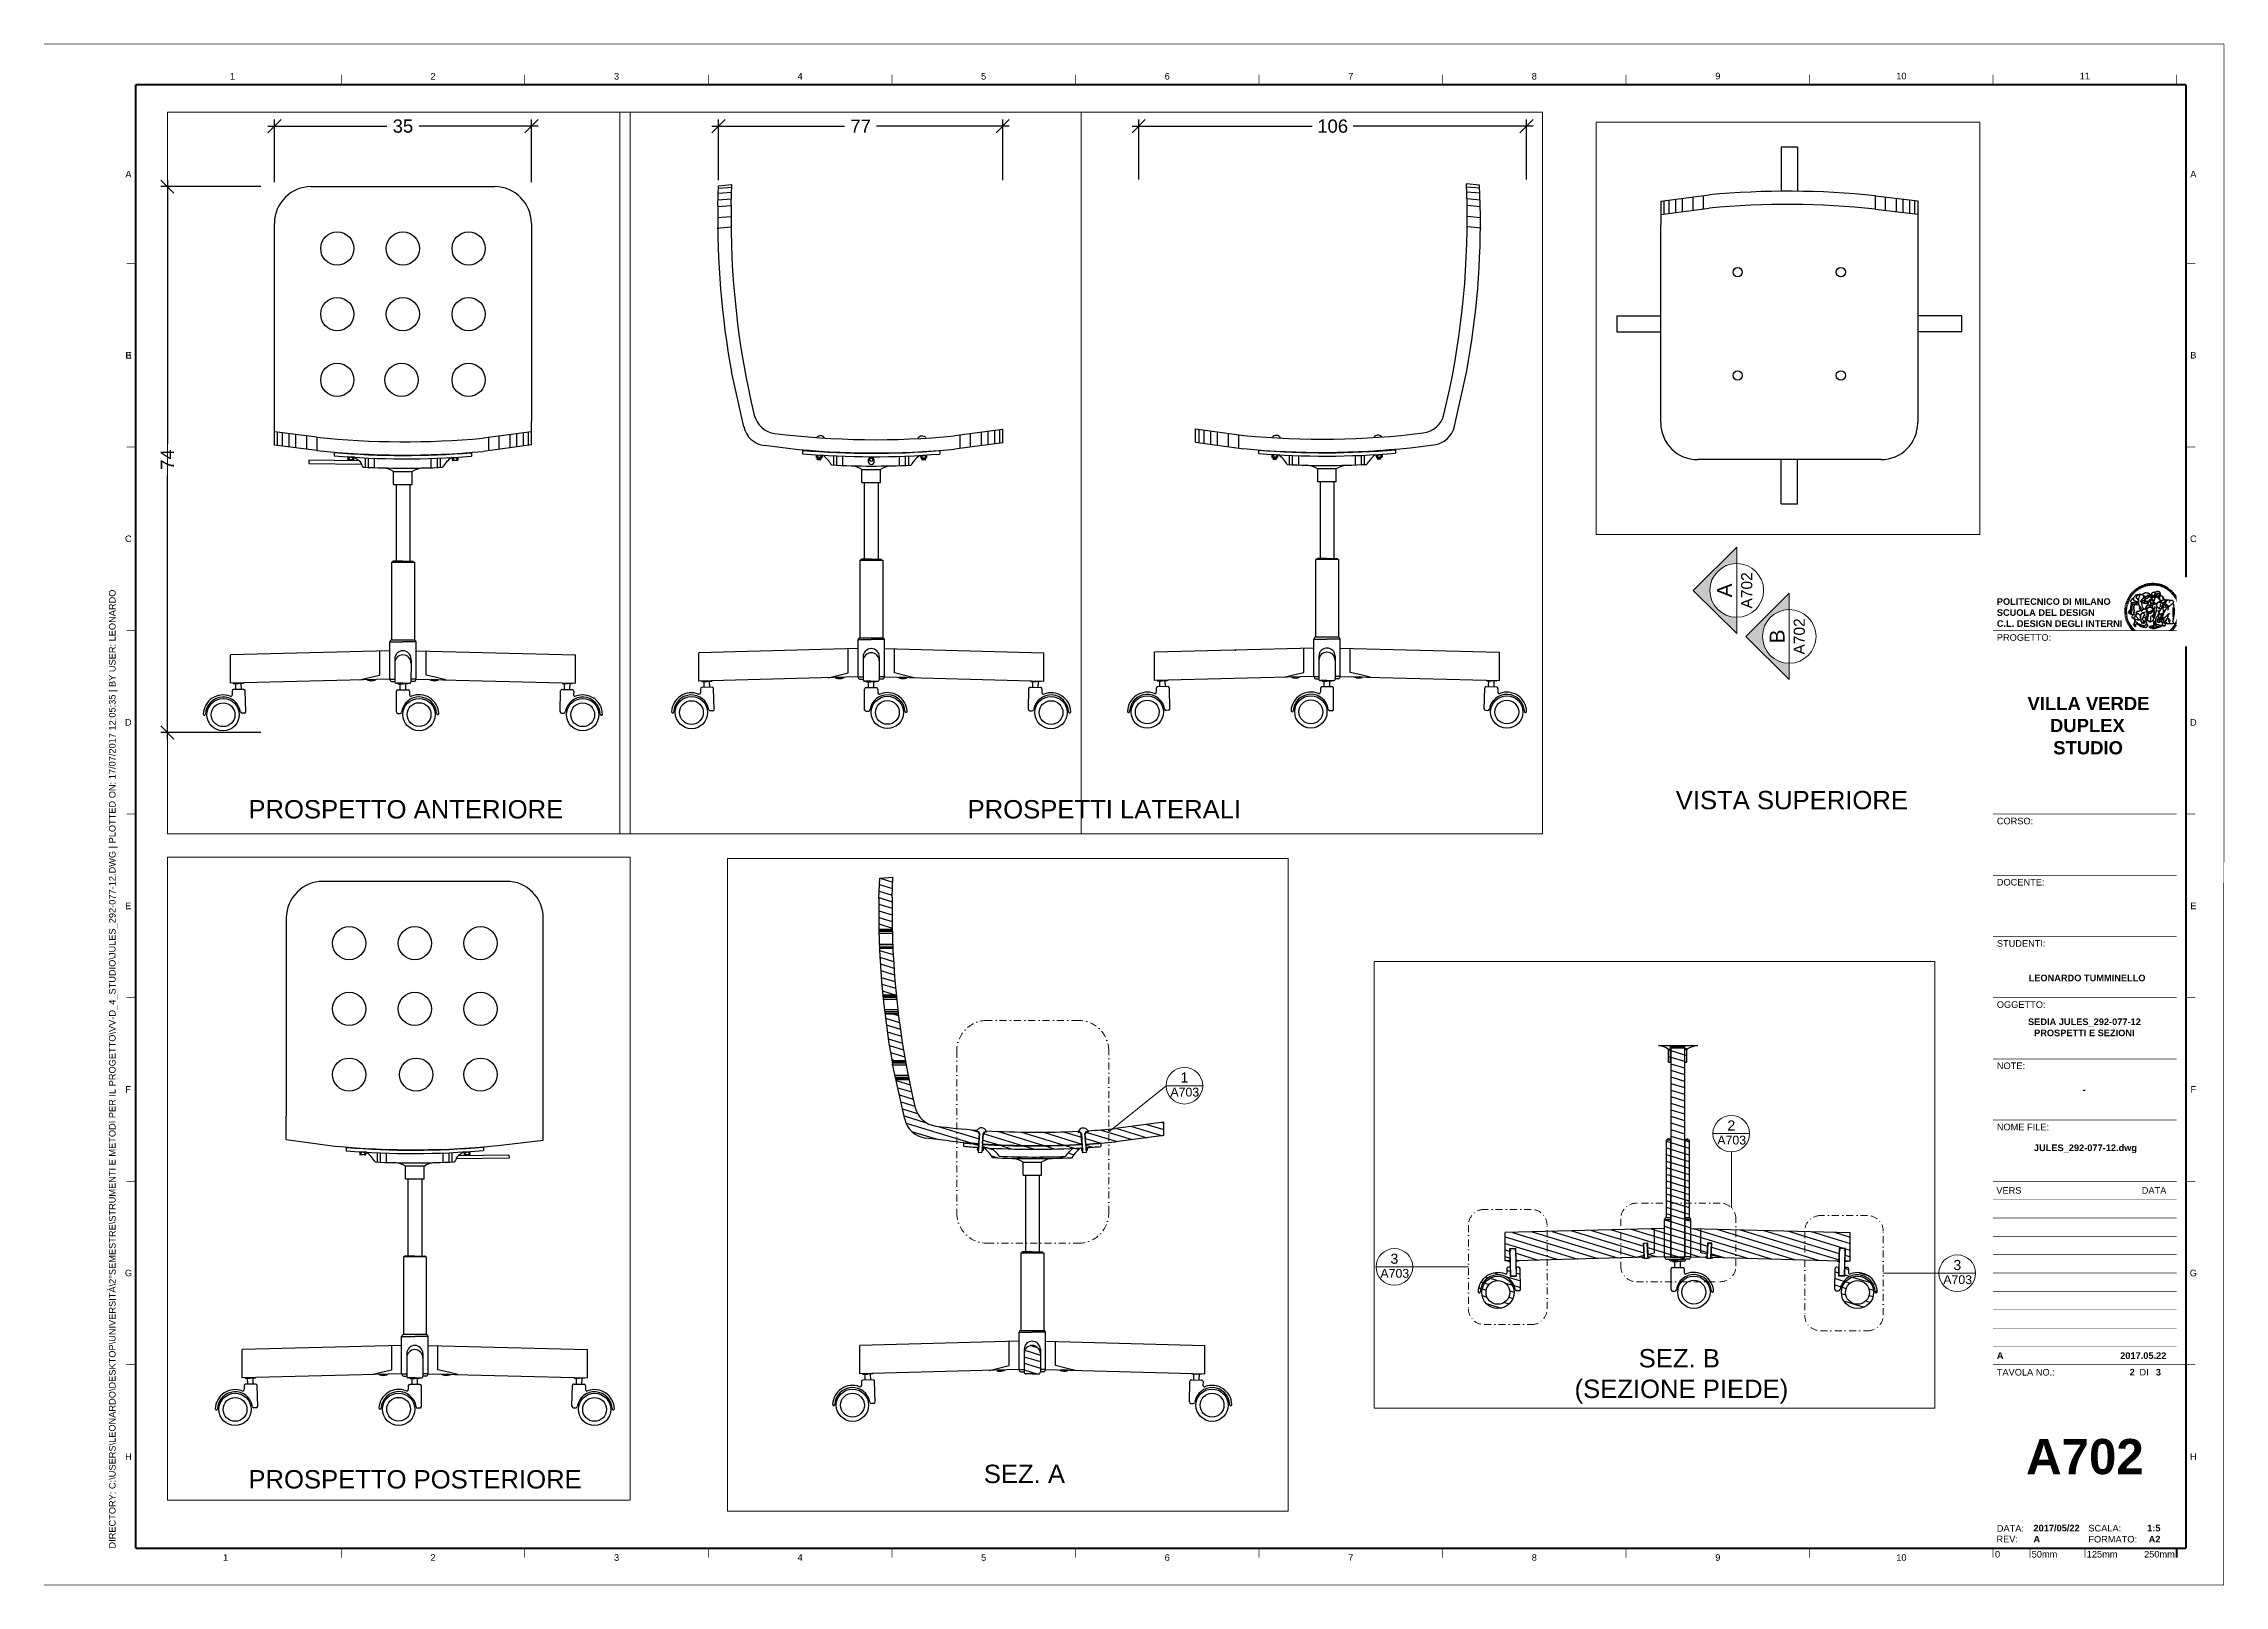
# Paper-space layout 'A702' of a CAD drawing. Header units: centimetres, sheet in millimetres. Extents: x -1 to 593, y -1 to 419.
# The model-space entities are those that its viewports show. They can reach past a viewport. Long polylines and large blocks are cut down to what shows.
import ezdxf
from ezdxf.enums import TextEntityAlignment as Align

# ---------------------------------------------------------------- set-up
doc = ezdxf.new("R2010")
doc.units = ezdxf.units.CM
doc.set_wipeout_variables(frame=1)
doc.linetypes.add('TRATTOPUNTO', pattern=[25.4, 12.7, -6.35, 0, -6.35])
doc.layers.get('0').update_dxf_attribs({"color": 94})
doc.layers.add('A-ANNO-DIMS', color=3, linetype='Continuous', lineweight=18)
doc.layers.add('A-ANNO-SYMB', color=3, linetype='Continuous', lineweight=18)
doc.layers.add('connessioni', color=40, linetype='Continuous', plot=False)
doc.layers.add('G-ANNO-NPLT', color=210, linetype='Continuous', plot=False)
for name, color, linetype in [('ferramenta', 211, 'Continuous'), ('G-ANNO-LOGO', 3, 'Continuous'), ('G-ANNO-TEXT', 3, 'Continuous'), ('G-ANNO-TTLB', 3, 'Continuous')]:
    doc.layers.add(name, color=color, linetype=linetype)
doc.styles.add('ARIAL', font='arial.ttf')
doc.styles.add('ARIAL-BOLD', font='')
doc.styles.add('E-ARIAL', font='arial.ttf')
doc.styles.get("Standard").update_dxf_attribs({"font": 'arial.ttf'})
doc.styles.get('ARIAL-BOLD').set_extended_font_data('Arial', bold=True)
doc.dimstyles.new('TICK_36', dxfattribs={"dimtxt": 3.6, "dimasz": 3.6, "dimexe": 1.8, "dimexo": 1.2, "dimgap": 1.8, "dimtad": 0, "dimdec": 0, "dimzin": 0, "dimdsep": 46, "dimtxsty": 'ARIAL', "dimblk": 'OBLIQUE', "dimcen": 1.8, "dimdle": 1.8, "dimclrd": 256, "dimclrt": 256, "dimadec": 0, "dimazin": 0, "dimtfac": 1, "dimtdec": 0, "dimtmove": 1, "dimatfit": 3, "dimldrblk": 'OPEN90', "dimfxl": 1, "dimtfill": 1, "dimtolj": 1, "dimtzin": 0, "dimarcsym": 0})

psp = doc.layouts.new('A702')

# ---------------------------------------------------------------- texts
at = {"layer": 'A-ANNO-SYMB', "char_height": 2.4, "width": 7.5761, "attachment_point": 1}
for insert in [(306.16, 134.75), (455.15, 121.68), (363.37, 85.38), (516.71, 83.66)]:
    psp.add_mtext('A703', dxfattribs=dict(at, insert=insert))
at = {"layer": 'G-ANNO-TEXT', "style": 'ARIAL'}
for s, p in [('1', (50.63, 410.26)), ('2', (105.28, 410.26)), ('3', (155.28, 410.26)), ('4', (205.28, 410.26)), ('5', (255.28, 410.26)), ('6', (305.28, 410.26)), ('7', (355.28, 410.26)), ('8', (405.28, 410.26)), ('9', (455.28, 410.31)), ('10', (505.28, 410.31)), ('11', (555.28, 410.31)), ('A', (22.3, 383.59)), ('A', (584.82, 383.59)), ('B', (22.25, 334.27)), ('E', (22.37, 334.27)), ('B', (584.82, 334.27)), ('C', (22.27, 284.27)), ('C', (584.82, 284.27)), ('D', (22.24, 234.27)), ('D', (584.82, 234.27)), ('E', (22.24, 184.27)), ('E', (584.82, 184.27)), ('F', (22.21, 134.27)), ('F', (584.82, 134.27)), ('G', (22.32, 84.27)), ('G', (584.82, 84.27)), ('H', (22.3, 34.27)), ('H', (584.82, 34.27)), ('1', (48.78, 6.78)), ('2', (105.28, 6.78)), ('3', (155.28, 6.78)), ('4', (205.28, 6.78)), ('5', (255.28, 6.78)), ('6', (305.28, 6.78)), ('7', (355.28, 6.78)), ('8', (405.28, 6.78)), ('9', (455.28, 6.78)), ('10', (505.28, 6.78))]:
    psp.add_text(s, height=1.8, dxfattribs=at).set_placement(p, align=Align.MIDDLE_CENTER)
at = {"layer": 'G-ANNO-TEXT', "insert": (16.99, 9.22), "char_height": 1.8, "attachment_point": 1, "rotation": 90, "style": 'ARIAL'}
psp.add_mtext_dynamic_manual_height_columns('DIRECTORY: C:\\\\USERS\\\\LEONARDO\\\\DESKTOP\\\\UNIVERSITÀ\\\\2°SEMESTRE\\\\STRUMENTI E METODI PER IL PROGETTO\\\\VV-D_4_STUDIO\\\\JULES_292-077-12.DWG | PLOTTED ON: 17/07/2017 12:05:35 | BY USER: LEONARDO', width=412.209, gutter_width=9, heights=[0], dxfattribs=at)
at = {"layer": 'G-ANNO-TEXT', "char_height": 5, "attachment_point": 1, "style": 'ARIAL'}
for s, width, insert in [('VISTA SUPERIORE', 63.6133, (443.82, 215.6)), ('PROSPETTO ANTERIORE', 90.8481, (54.98, 213.09)), ('PROSPETTI LATERALI', 90.8481, (250.9, 213.09)), ('         SEZ. B\\P(SEZIONE PIEDE)', 85.35, (416.26, 63.56)), ('PROSPETTO POSTERIORE', 90.8481, (54.98, 30.58)), ('SEZ. A', 23.6284, (255.32, 32.06))]:
    psp.add_mtext_dynamic_manual_height_columns(s, width=width, gutter_width=1, heights=[0], dxfattribs=dict(at, insert=insert))

msp = doc.modelspace()

# ---------------------------------------------------------------- blocks, each defined once
blk = doc.blocks.new('logoPolimi')
for p, q in [((-1.49, 1.84), (-1.36, 1.68)), ((-1.41, 1.91), (-1.28, 1.74)), ((-1.32, 1.97), (-1.2, 1.8)), ((-1.22, 2.03), (-1.11, 1.85)), ((-1.13, 2.09), (-1.03, 1.9)), ((-1.03, 2.14), (-0.94, 1.95)), ((-0.93, 2.18), (-0.84, 1.99)), ((-0.83, 2.22), (-0.75, 2.03)), ((-0.72, 2.26), (-0.66, 2.06)), ((-0.61, 2.29), (-0.56, 2.09)), ((-0.51, 2.32), (-0.46, 2.11)), ((-0.4, 2.34), (-0.36, 2.13)), ((-0.29, 2.35), (-0.26, 2.14)), ((-0.18, 2.36), (-0.16, 2.15)), ((-0.07, 2.37), (-0.06, 2.16)), ((0.04, 2.37), (0.04, 2.16)), ((0.15, 2.36), (0.14, 2.16)), ((0.26, 2.36), (0.24, 2.15)), ((0.37, 2.34), (0.34, 2.13)), ((0.48, 2.32), (0.44, 2.12)), ((0.59, 2.3), (0.54, 2.09)), ((0.69, 2.27), (0.63, 2.07)), ((0.8, 2.23), (0.73, 2.03)), ((0.9, 2.19), (0.82, 2)), ((1, 2.15), (0.91, 1.96)), ((1.1, 2.1), (1, 1.91)), ((1.2, 2.04), (1.09, 1.86)), ((1.29, 1.99), (1.18, 1.81)), ((1.38, 1.92), (1.26, 1.75)), ((1.47, 1.86), (1.34, 1.69)), ((-2.37, 0.12), (-2.16, 0.11)), ((-2.37, 0.01), (-2.16, 0.01)), ((-2.36, 0.23), (-2.15, 0.21)), ((-2.35, 0.34), (-2.14, 0.31)), ((-2.33, 0.45), (-2.12, 0.41)), ((-2.3, 0.55), (-2.1, 0.51)), ((-2.28, 0.66), (-2.07, 0.6)), ((-2.24, 0.77), (-2.04, 0.7)), ((-2.2, 0.87), (-2.01, 0.79)), ((-2.16, 0.97), (-1.97, 0.89)), ((-2.11, 1.07), (-1.93, 0.98)), ((-2.06, 1.17), (-1.88, 1.07)), ((-2.01, 1.26), (-1.83, 1.15)), ((-1.94, 1.36), (-1.77, 1.24)), ((-1.88, 1.45), (-1.71, 1.32)), ((-1.84, 0.03), (-1.82, 0.35)), ((-1.81, 1.53), (-1.65, 1.4)), ((-1.74, 1.61), (-1.58, 1.47)), ((-1.73, 0.59), (-1.73, 0.59)), ((-1.73, 0.59), (-1.73, 0.59)), ((-1.66, 1.69), (-1.51, 1.54)), ((-1.65, 0.57), (-1.65, 0.57)), ((-1.59, 1.12), (-1.59, 1.12)), ((-1.58, 1.77), (-1.44, 1.61)), ((-1.51, 0.55), (-1.51, 0.55)), ((-1.51, 0.55), (-1.51, 0.55)), ((-1.31, 0.79), (-1.21, 0.75)), ((-1.21, 0.75), (-1.31, 0.79)), ((-1.21, 0.75), (-1.31, 0.79)), ((-1.21, 0.75), (-1.21, 0.75)), ((-1.21, 0.75), (-1.21, 0.75)), ((-1.19, 0.76), (-1.19, 0.76)), ((-1.19, 0.76), (-1.19, 0.76)), ((-1.17, 0.99), (-1.18, 0.99)), ((-1.18, 0.99), (-1.17, 0.99)), ((-1.16, 0.57), (-1.16, 0.57)), ((-1.16, 0.57), (-1.16, 0.57)), ((-1.1, 0.01), (-0.99, 0.06)), ((-0.99, 0.06), (-1.1, 0.01)), ((-0.99, 0.06), (-1.1, 0.01)), ((-0.99, 0.06), (-0.99, 0.06)), ((-0.99, 0.06), (-0.99, 0.06)), ((-0.97, 0.79), (-0.98, 0.79)), ((-0.89, 0.84), (-0.97, 0.79)), ((-0.97, 0.79), (-0.89, 0.84)), ((-0.96, 1.41), (-0.96, 1.41)), ((-0.96, 1.41), (-0.96, 1.41)), ((-0.89, 0.84), (-0.82, 0.87)), ((-0.82, 0.87), (-0.89, 0.84)), ((-0.89, 0.84), (-0.82, 0.87)), ((-0.88, 0.83), (-0.89, 0.84)), ((-0.85, 1.39), (-0.85, 1.39)), ((-0.85, 1.39), (-0.85, 1.39)), ((-0.84, 0.14), (-0.84, 0.14)), ((-0.77, 1.08), (-0.78, 1.08)), ((-0.78, 1.08), (-0.77, 1.08)), ((-0.61, 1.12), (-0.77, 1.08)), ((-0.77, 1.08), (-0.61, 1.12)), ((-0.77, 1.08), (-0.61, 1.12)), ((-0.75, 1.3), (-0.76, 1.29)), ((-0.76, 1.29), (-0.75, 1.3)), ((-0.65, 0.99), (-0.7, 0.96)), ((-0.69, 0.18), (-0.68, 0.18)), ((-0.66, 0.93), (-0.66, 0.93)), ((-0.66, 0.93), (-0.64, 0.93)), ((-0.66, 0.93), (-0.66, 0.93)), ((-0.66, 0.93), (-0.66, 0.93)), ((-0.63, 1.01), (-0.63, 1.01)), ((-0.63, 1.01), (-0.62, 1.01)), ((-0.63, 0.66), (-0.63, 0.66)), ((-0.6, 1.12), (-0.61, 1.12)), ((-0.61, 1.12), (-0.6, 1.12)), ((-0.61, 1.12), (-0.6, 1.12)), ((-0.61, 0.86), (-0.57, 0.85)), ((-0.57, 0.85), (-0.61, 0.86)), ((-0.61, 0.86), (-0.57, 0.85)), ((-0.53, 1.08), (-0.6, 1.12)), ((-0.6, 1.12), (-0.6, 1.11)), ((-0.6, 1.12), (-0.53, 1.08)), ((-0.57, 0.8), (-0.59, 0.8)), ((-0.57, 0.85), (-0.53, 0.84)), ((-0.57, 0.85), (-0.57, 0.85)), ((-0.57, 0.85), (-0.57, 0.85)), ((-0.57, 0.85), (-0.53, 0.84)), ((-0.56, 0.29), (-0.49, 0.48)), ((-0.56, 0.14), (-0.56, 0.29)), ((-0.5, 0.11), (-0.56, 0.14)), ((-0.53, 0.84), (-0.51, 0.84)), ((-0.53, 0.84), (-0.51, 0.84)), ((-0.53, 0.84), (-0.53, 0.84)), ((-0.51, 0.11), (-0.51, 0.11)), ((-0.51, 0.11), (-0.51, 0.11)), ((-0.34, 0.33), (-0.5, 0.11)), ((-0.49, 0.48), (-0.41, 0.55)), ((-0.42, 0.8), (-0.47, 0.79)), ((-0.42, 0.8), (-0.47, 0.79)), ((-0.47, 0.79), (-0.45, 0.76)), ((-0.47, 0.79), (-0.45, 0.76)), ((-0.45, 1.14), (-0.42, 1.11)), ((-0.42, 1.26), (-0.36, 1.22)), ((-0.41, 0.55), (-0.34, 0.49)), ((-0.4, 1.37), (-0.38, 1.38)), ((-0.39, 1.37), (-0.4, 1.37)), ((-0.35, 1.33), (-0.4, 1.37)), ((-0.39, 1.24), (-0.4, 1.23)), ((-0.38, 1.14), (-0.38, 1.14)), ((-0.34, 0.49), (-0.09, 0.48)), ((-0.16, 0.32), (-0.34, 0.33)), ((-0.14, 0.32), (-0.31, 0.34)), ((-0.28, 1.3), (-0.29, 1.3)), ((-0.28, 1.3), (-0.28, 1.3)), ((-0.16, 1.24), (-0.16, 1.25)), ((-0.16, 1.25), (-0.16, 1.25)), ((-0.16, 0.49), (-0.14, 0.64)), ((-0.06, 0.27), (-0.16, 0.32)), ((-0.1, 0.88), (-0.09, 0.87)), ((-0.08, 1.37), (-0.08, 1.38)), ((-0.08, 1.23), (-0.05, 1.21)), ((-0.05, 1.21), (-0.08, 1.23)), ((-0.08, 1.23), (-0.05, 1.21)), ((-0.03, 0.26), (-0.06, 0.27)), ((-0.05, 1.21), (-0.04, 1.21)), ((-0.04, 1.21), (-0.05, 1.21)), ((-0.04, 1.21), (-0.04, 1.21)), ((-0.04, 1.21), (-0.04, 1.21)), ((-0.04, 0.48), (-0.03, 0.26)), ((0.03, 1.15), (0.03, 1.15)), ((0.03, 0.66), (0.03, 0.67)), ((0.07, 0.58), (0.07, 0.57)), ((0.1, 1.18), (0.1, 1.18)), ((0.1, 0.84), (0.1, 0.84)), ((0.13, 1.32), (0.17, 1.19)), ((0.14, 0.71), (0.34, 0.65)), ((0.31, 0.56), (0.17, 0.63)), ((0.27, 1.61), (0.27, 1.61)), ((0.27, 1.61), (0.27, 1.61)), ((0.27, 1.61), (0.27, 1.61)), ((0.29, 1.29), (0.29, 1.29)), ((0.29, 1.29), (0.29, 1.29)), ((0.29, 1.29), (0.29, 1.29)), ((0.29, 1.29), (0.29, 1.29)), ((0.33, 0.49), (0.34, 0.49)), ((0.33, 0.03), (0.35, 0.03)), ((0.33, 0.03), (0.35, 0.03)), ((0.34, 0.65), (0.34, 0.64)), ((0.35, 0.03), (0.57, 0.06)), ((0.35, 0.03), (0.57, 0.06)), ((0.35, 0.03), (0.35, 0.03)), ((0.35, 0.03), (0.35, 0.03)), ((0.38, 1.36), (0.37, 1.35)), ((0.38, 0.34), (0.37, 0.34)), ((0.38, 0.34), (0.38, 0.34)), ((0.43, 0.67), (0.39, 0.64)), ((0.49, 1.05), (0.51, 1.13)), ((0.51, 1.13), (0.49, 1.05)), ((0.49, 1.05), (0.51, 1.13)), ((0.51, 1.31), (0.5, 1.29)), ((0.51, 1.13), (0.52, 1.23)), ((0.52, 1.23), (0.51, 1.23)), ((0.51, 1.23), (0.52, 1.23)), ((0.52, 1.23), (0.51, 1.13)), ((0.51, 1.13), (0.52, 1.23)), ((0.52, 1.24), (0.6, 1.37)), ((0.52, 1.23), (0.6, 1.36)), ((0.6, 1.36), (0.52, 1.23)), ((0.52, 1.23), (0.52, 1.23)), ((0.52, 1.23), (0.52, 1.24)), ((0.52, 1.23), (0.52, 1.23)), ((0.55, 1.07), (0.53, 1.06)), ((0.53, 1.04), (0.53, 1.06)), ((0.53, 1.05), (0.53, 1.04)), ((0.54, 0.3), (0.63, 0.32)), ((0.54, -0.08), (0.61, 0.06)), ((0.61, 0.06), (0.54, -0.08)), ((0.54, -0.08), (0.61, 0.06)), ((0.56, 0.19), (0.59, 0.21)), ((0.57, 1.07), (0.57, 1.07)), ((0.57, 1.07), (0.57, 1.07)), ((0.57, 1.07), (0.57, 1.07)), ((0.57, 1.07), (0.57, 1.07)), ((0.57, 1.07), (0.57, 1.07)), ((0.57, 1.07), (0.57, 1.07)), ((0.57, 1.07), (0.57, 1.07)), ((0.58, 0.3), (0.59, 0.29)), ((0.59, 0.78), (0.59, 0.79)), ((0.59, 0.79), (0.59, 0.79)), ((0.59, 0.79), (0.59, 0.79)), ((0.59, 0.79), (0.59, 0.78)), ((0.61, 0.06), (0.6, 0.07)), ((0.6, 0.07), (0.61, 0.06)), ((0.61, 0.06), (0.61, 0.07)), ((0.62, 0.21), (0.65, 0.22)), ((0.64, 1.37), (0.65, 1.37)), ((0.69, 0.86), (0.68, 0.86)), ((0.68, 0.86), (0.69, 0.86)), ((0.68, 0.76), (0.68, 0.76)), ((0.76, 0.26), (0.76, 0.26)), ((0.82, 0.35), (0.84, 0.36)), ((0.82, 0.35), (0.82, 0.35)), ((0.84, 0.36), (0.84, 0.37)), ((0.85, 0.34), (1.05, 0.35)), ((0.93, 1.05), (0.93, 1.05)), ((0.93, 1.05), (0.93, 1.05)), ((0.93, 1.05), (0.93, 1.04)), ((0.93, 1.05), (0.93, 1.05)), ((0.97, 0.66), (0.96, 0.66)), ((1.01, 0.97), (0.98, 0.96)), ((1.17, 0.96), (1.17, 0.95)), ((1.17, 0.95), (1.17, 0.95)), ((1.34, 0.37), (1.26, 0.04)), ((1.27, 0.37), (1.27, 0.38)), ((1.28, 0.95), (1.28, 0.95)), ((1.37, 0.73), (1.46, 0.81)), ((1.41, 0.4), (1.41, 0.41)), ((1.56, 1.79), (1.42, 1.63)), ((1.64, 1.71), (1.49, 1.56)), ((1.49, 0.9), (1.57, 0.92)), ((1.72, 1.63), (1.56, 1.49)), ((1.67, 0.6), (1.57, 0.53)), ((1.79, 1.55), (1.63, 1.41)), ((1.86, 1.47), (1.7, 1.34)), ((1.93, 1.38), (1.76, 1.26)), ((1.99, 1.29), (1.81, 1.17)), ((2.05, 1.19), (1.87, 1.09)), ((2.1, 1.1), (1.92, 1)), ((2.15, 1), (1.96, 0.91)), ((2.19, 0.9), (2, 0.82)), ((2.23, 0.79), (2.04, 0.72)), ((2.27, 0.69), (2.07, 0.63)), ((2.3, 0.58), (2.09, 0.53)), ((2.32, 0.47), (2.12, 0.43)), ((2.34, 0.37), (2.13, 0.33)), ((2.36, 0.26), (2.15, 0.23)), ((2.37, 0.15), (2.16, 0.13)), ((2.37, 0.04), (2.16, 0.03)), ((-2.37, -0.1), (-2.16, -0.09)), ((-2.36, -0.21), (-2.15, -0.19)), ((-2.35, -0.32), (-2.14, -0.29)), ((-2.33, -0.43), (-2.12, -0.39)), ((-2.31, -0.54), (-2.1, -0.49)), ((-2.28, -0.65), (-2.08, -0.59)), ((-2.25, -0.75), (-2.05, -0.69)), ((-2.21, -0.86), (-2.02, -0.78)), ((-2.17, -0.96), (-1.98, -0.87)), ((-2.12, -1.06), (-1.93, -0.96)), ((-2.07, -1.16), (-1.89, -1.05)), ((-2.04, -0.15), (-1.97, -0.2)), ((-2.01, -1.25), (-1.84, -1.14)), ((-1.95, -1.34), (-1.78, -1.22)), ((-1.89, -1.43), (-1.72, -1.31)), ((-1.82, -1.52), (-1.66, -1.38)), ((-1.75, -1.6), (-1.59, -1.46)), ((-1.67, -1.68), (-1.52, -1.53)), ((-1.58, -0.12), (-1.6, -0.18)), ((-1.6, -0.18), (-1.58, -0.28)), ((-1.57, -0.54), (-1.59, -0.54)), ((-1.59, -0.54), (-1.59, -0.54)), ((-1.59, -1.76), (-1.45, -1.6)), ((-1.56, -0.32), (-1.56, -0.31)), ((-1.56, -0.31), (-1.56, -0.31)), ((-1.53, -0.65), (-1.53, -0.65)), ((-1.53, -0.65), (-1.53, -0.65)), ((-1.51, -1.83), (-1.37, -1.67)), ((-1.48, -0.86), (-1.48, -0.85)), ((-1.42, -0.37), (-1.42, -0.37)), ((-1.42, -1.9), (-1.29, -1.73)), ((-1.38, -0.46), (-1.38, -0.46)), ((-1.33, -1.96), (-1.21, -1.79)), ((-1.31, -0.24), (-1.31, -0.23)), ((-1.31, -0.23), (-1.31, -0.24)), ((-1.23, -0.19), (-1.23, -0.19)), ((-1.23, -0.19), (-1.23, -0.19)), ((-1.23, -0.19), (-1.23, -0.19)), ((-1.23, -0.19), (-1.23, -0.19)), ((-1.01, -0.39), (-1.02, -0.39)), ((-1.02, -0.39), (-1.01, -0.39)), ((-1.02, -0.7), (-1.02, -0.7)), ((-1.02, -0.7), (-1.02, -0.7)), ((-1.02, -0.7), (-1.02, -0.7)), ((-0.79, -0.51), (-0.83, -0.58)), ((-0.83, -0.58), (-0.79, -0.51)), ((-0.83, -0.58), (-0.79, -0.51)), ((-0.78, -1.05), (-0.83, -0.94)), ((-0.83, -0.94), (-0.78, -1.05)), ((-0.83, -0.94), (-0.83, -0.94)), ((-0.83, -0.94), (-0.78, -1.05)), ((-0.82, -1.23), (-0.82, -1.23)), ((-0.82, -1.23), (-0.77, -1.23)), ((-0.77, -1.23), (-0.82, -1.23)), ((-0.82, -1.23), (-0.82, -1.23)), ((-0.77, -1.23), (-0.82, -1.23)), ((-0.75, -0.96), (-0.8, -0.89)), ((-0.8, -0.89), (-0.79, -0.92)), ((-0.79, -0.92), (-0.8, -0.89)), ((-0.8, -0.89), (-0.75, -0.96)), ((-0.79, -0.92), (-0.8, -0.89)), ((-0.8, -0.89), (-0.8, -0.89)), ((-0.8, -0.89), (-0.75, -0.96)), ((-0.79, -0.92), (-0.78, -0.95)), ((-0.78, -0.95), (-0.79, -0.92)), ((-0.78, -0.95), (-0.79, -0.92)), ((-0.77, -0.49), (-0.78, -0.48)), ((-0.78, -0.48), (-0.77, -0.49)), ((-0.78, -0.95), (-0.76, -1)), ((-0.76, -1), (-0.78, -0.95)), ((-0.76, -1), (-0.78, -0.95)), ((-0.71, -0.89), (-0.75, -0.87)), ((-0.75, -0.87), (-0.71, -0.89)), ((-0.75, -0.87), (-0.71, -0.89)), ((-0.72, -1.01), (-0.75, -0.96)), ((-0.75, -0.96), (-0.72, -1.01)), ((-0.75, -0.96), (-0.72, -1.01)), ((-0.64, -0.93), (-0.71, -0.89)), ((-0.71, -0.89), (-0.64, -0.93)), ((-0.71, -0.89), (-0.64, -0.93)), ((-0.66, -0.53), (-0.66, -0.53)), ((-0.66, -0.53), (-0.66, -0.53)), ((-0.66, -0.53), (-0.66, -0.53)), ((-0.39, -0.81), (-0.51, -0.69)), ((-0.51, -1.04), (-0.5, -1.04)), ((-0.48, -0.42), (-0.48, -0.42)), ((-0.48, -0.42), (-0.48, -0.42)), ((-0.48, -0.42), (-0.48, -0.42)), ((-0.41, -0.51), (-0.41, -0.51)), ((-0.38, -0.05), (-0.39, -0.12)), ((-0.39, -0.12), (-0.37, -0.1)), ((-0.35, -0.14), (-0.37, -0.08)), ((-0.37, -0.09), (-0.37, -0.09)), ((-0.33, -0.12), (-0.35, -0.14)), ((-0.32, -0.14), (-0.35, -0.14)), ((-0.35, -0.18), (-0.34, -0.22)), ((-0.34, -0.08), (-0.29, -0.16)), ((-0.34, -0.22), (-0.34, -0.22)), ((-0.27, -0.17), (-0.32, -0.14)), ((-0.25, -0.91), (-0.26, -0.9)), ((-0.26, -1.29), (0.1, -1.2)), ((0.1, -1.2), (-0.26, -1.29)), ((0.08, -1.4), (-0.26, -1.29)), ((-0.26, -1.29), (0.08, -1.4)), ((-0.26, -1.38), (-0.26, -1.29)), ((-0.26, -1.29), (-0.26, -1.29)), ((-0.26, -1.29), (-0.26, -1.38)), ((-0.26, -1.29), (0.08, -1.4)), ((-0.26, -1.29), (-0.26, -1.29)), ((0.08, -1.49), (-0.26, -1.38)), ((-0.26, -1.38), (0.09, -1.49)), ((-0.14, -0.15), (-0.16, -0.13)), ((-0.11, -0.04), (-0.12, -0.05)), ((-0.04, -0.41), (-0.01, -0.44)), ((-0.01, -0.44), (-0.04, -0.41)), ((-0.04, -0.41), (-0.01, -0.44)), ((0.07, -0.84), (0.07, -0.84)), ((0.07, -0.84), (0.07, -0.84)), ((0.1, -1.2), (0.08, -1.32)), ((0.08, -1.32), (0.13, -1.2)), ((0.08, -1.4), (0.72, -1.22)), ((0.72, -1.22), (0.08, -1.4)), ((0.08, -1.4), (0.72, -1.22)), ((0.72, -1.31), (0.08, -1.49)), ((0.08, -1.44), (0.08, -1.4)), ((0.08, -1.4), (0.08, -1.44)), ((0.08, -1.4), (0.08, -1.49)), ((0.08, -1.49), (0.08, -1.44)), ((0.08, -1.44), (0.08, -1.44)), ((0.08, -1.44), (0.08, -1.45)), ((0.08, -1.45), (0.08, -1.46)), ((0.08, -1.46), (0.08, -1.49)), ((0.1, -1.01), (0.09, -0.86)), ((0.1, -1.01), (0.09, -0.86)), ((0.09, -1.49), (0.72, -1.31)), ((0.1, -1.2), (0.12, -1.04)), ((0.12, -1.04), (0.1, -1.2)), ((0.13, -1.2), (0.1, -1.2)), ((0.1, -1.2), (0.13, -1.2)), ((0.13, -1.2), (0.1, -1.2)), ((0.1, -1.2), (0.1, -1.2)), ((0.11, -0.44), (0.11, -0.44)), ((0.11, -0.44), (0.11, -0.44)), ((0.12, -0.21), (0.12, -0.21)), ((0.12, -0.21), (0.12, -0.21)), ((0.12, -0.21), (0.12, -0.21)), ((0.12, -0.21), (0.12, -0.21)), ((0.12, -0.21), (0.12, -0.21)), ((0.12, -0.21), (0.12, -0.21)), ((0.12, -0.21), (0.12, -0.21)), ((0.12, -0.21), (0.12, -0.21)), ((0.12, -0.21), (0.12, -0.21)), ((0.12, -0.21), (0.12, -0.21)), ((0.12, -0.21), (0.12, -0.21)), ((0.12, -0.21), (0.12, -0.21)), ((0.12, -0.21), (0.12, -0.21)), ((0.12, -0.56), (0.14, -0.53)), ((0.14, -0.53), (0.12, -0.56)), ((0.12, -0.56), (0.14, -0.53)), ((0.12, -1.04), (0.12, -1.04)), ((0.12, -1.04), (0.12, -1.04)), ((0.12, -1.04), (0.12, -1.04)), ((0.21, -0.99), (0.13, -1.2)), ((0.13, -1.2), (0.21, -0.99)), ((0.36, -1.14), (0.13, -1.2)), ((0.13, -1.2), (0.26, -1.17)), ((0.14, -0.53), (0.16, -0.49)), ((0.16, -0.49), (0.14, -0.53)), ((0.14, -0.53), (0.16, -0.49)), ((0.16, -0.49), (0.16, -0.49)), ((0.16, -0.49), (0.16, -0.49)), ((0.28, -1.19), (0.21, -0.99)), ((0.21, -0.99), (0.31, -1.27)), ((0.24, -0.17), (0.24, -0.16)), ((0.24, -0.16), (0.24, -0.17)), ((0.25, -0.84), (0.25, -0.88)), ((0.25, -0.88), (0.25, -0.84)), ((0.25, -0.88), (0.25, -0.84)), ((0.25, -0.88), (0.29, -1.17)), ((0.26, -0.88), (0.25, -0.88)), ((0.31, -1.27), (0.25, -0.88)), ((0.26, -1.17), (0.28, -1.16)), ((0.28, -1.16), (0.36, -1.14)), ((0.29, -1.17), (0.28, -1.19)), ((0.36, -1.14), (0.72, -1.22)), ((0.72, -1.22), (0.36, -1.14)), ((0.49, -0.31), (0.49, -0.31)), ((0.49, -0.31), (0.49, -0.31)), ((0.5, -0.27), (0.5, -0.27)), ((0.51, -0.27), (0.51, -0.27)), ((0.72, -0.81), (0.75, -0.89)), ((0.72, -1.22), (0.72, -1.31)), ((0.72, -1.31), (0.72, -1.22)), ((0.74, -0.23), (0.74, -0.23)), ((0.74, -0.23), (0.75, -0.24)), ((0.75, -0.23), (0.75, -0.23)), ((0.86, -0.25), (0.82, -0.34)), ((0.87, -0.22), (0.86, -0.23)), ((0.87, -0.22), (0.86, -0.25)), ((0.96, -0.58), (0.96, -0.57)), ((1.05, -1.05), (1.04, -1.05)), ((1.28, -2), (1.17, -1.82)), ((1.37, -1.93), (1.25, -1.76)), ((1.31, -0.27), (1.3, -0.26)), ((1.3, -0.26), (1.3, -0.26)), ((1.3, -0.26), (1.3, -0.26)), ((1.3, -0.26), (1.31, -0.27)), ((1.3, -0.26), (1.3, -0.26)), ((1.46, -1.87), (1.33, -1.7)), ((1.54, -1.8), (1.41, -1.64)), ((1.63, -1.72), (1.48, -1.57)), ((1.71, -1.65), (1.55, -1.5)), ((1.78, -1.57), (1.62, -1.43)), ((1.85, -1.48), (1.69, -1.35)), ((1.92, -1.39), (1.75, -1.27)), ((1.98, -1.3), (1.81, -1.19)), ((2.04, -1.21), (1.86, -1.1)), ((2.09, -1.11), (1.91, -1.01)), ((2.14, -1.01), (1.95, -0.92)), ((2.19, -0.91), (1.99, -0.83)), ((2.23, -0.81), (2.03, -0.74)), ((2.26, -0.7), (2.06, -0.64)), ((2.29, -0.6), (2.09, -0.55)), ((2.32, -0.49), (2.11, -0.45)), ((2.34, -0.38), (2.13, -0.35)), ((2.35, -0.27), (2.15, -0.25)), ((2.37, -0.08), (2.16, -0.07)), ((2.36, -0.16), (2.16, -0.15)), ((-1.24, -2.02), (-1.13, -1.84)), ((-1.14, -2.08), (-1.04, -1.89)), ((-1.04, -2.13), (-0.95, -1.94)), ((-0.94, -2.18), (-0.86, -1.98)), ((-0.84, -2.22), (-0.77, -2.02)), ((-0.74, -2.25), (-0.67, -2.05)), ((-0.63, -2.29), (-0.57, -2.08)), ((-0.52, -2.31), (-0.48, -2.11)), ((-0.42, -2.33), (-0.38, -2.13)), ((-0.31, -2.35), (-0.28, -2.14)), ((-0.2, -2.36), (-0.18, -2.15)), ((-0.09, -2.37), (-0.08, -2.16)), ((0.03, -2.37), (0.02, -2.16)), ((0.14, -2.37), (0.12, -2.16)), ((0.25, -2.36), (0.22, -2.15)), ((0.35, -2.34), (0.32, -2.14)), ((0.46, -2.32), (0.42, -2.12)), ((0.57, -2.3), (0.52, -2.1)), ((0.68, -2.27), (0.62, -2.07)), ((0.78, -2.24), (0.71, -2.04)), ((0.89, -2.2), (0.81, -2)), ((0.99, -2.15), (0.9, -1.96)), ((1.09, -2.11), (0.99, -1.92)), ((1.19, -2.05), (1.08, -1.87))]:
    blk.add_line(p, q)
for points in [[(-1.9, 0.12), (-1.94, 0.02), (-2.05, -0.09), (-2.05, -0.09)], [(-1.86, 0.38), (-1.86, 0.38), (-1.87, 0.19), (-1.9, 0.12)], [(-1.76, 0.6), (-1.76, 0.6), (-1.84, 0.57), (-1.86, 0.38)], [(-1.86, -0.04), (-1.84, 0.02), (-1.84, 0.03), (-1.84, 0.03)], [(-1.82, 0.78), (-1.83, 0.8), (-1.85, 0.86), (-1.83, 0.88)], [(-1.82, 0.78), (-1.83, 0.8), (-1.85, 0.86), (-1.83, 0.88)], [(-1.83, 0.88), (-1.81, 0.9), (-1.76, 0.96), (-1.76, 0.96)], [(-1.83, 0.88), (-1.81, 0.9), (-1.76, 0.96), (-1.76, 0.96)], [(-1.76, 0.6), (-1.83, 0.7), (-1.78, 0.74), (-1.78, 0.74)], [(-1.78, 0.74), (-1.79, 0.74), (-1.83, 0.7), (-1.76, 0.6)], [(-1.78, 0.74), (-1.8, 0.76), (-1.81, 0.78), (-1.82, 0.78)], [(-1.78, 0.74), (-1.8, 0.76), (-1.81, 0.78), (-1.82, 0.78)], [(-1.82, 0.35), (-1.81, 0.5), (-1.73, 0.59), (-1.73, 0.59)], [(-1.82, -0.19), (-1.73, -0.07), (-1.75, 0.14), (-1.75, 0.3)], [(-1.75, 0.33), (-1.75, 0.17), (-1.73, -0.05), (-1.8, -0.17)], [(-1.78, 0.74), (-1.75, 0.72), (-1.72, 0.69), (-1.68, 0.7)], [(-1.68, 0.7), (-1.72, 0.69), (-1.75, 0.72), (-1.78, 0.74)], [(-1.68, 0.7), (-1.72, 0.69), (-1.75, 0.72), (-1.78, 0.74)], [(-1.78, 0.74), (-1.78, 0.74), (-1.78, 0.74), (-1.78, 0.74)], [(-1.76, 0.96), (-1.68, 1.1), (-1.59, 1.12), (-1.59, 1.12)], [(-1.76, 0.96), (-1.68, 1.1), (-1.6, 1.12), (-1.6, 1.12)], [(-1.73, 0.59), (-1.74, 0.59), (-1.75, 0.6), (-1.76, 0.6)], [(-1.73, 0.59), (-1.74, 0.59), (-1.75, 0.6), (-1.76, 0.6)], [(-1.75, 0.3), (-1.76, 0.47), (-1.65, 0.57), (-1.65, 0.57)], [(-1.65, 0.57), (-1.65, 0.57), (-1.76, 0.5), (-1.75, 0.33)], [(-1.65, 0.57), (-1.68, 0.58), (-1.7, 0.58), (-1.73, 0.59)], [(-1.65, 0.57), (-1.68, 0.58), (-1.7, 0.58), (-1.73, 0.59)], [(-1.5, 0.71), (-1.53, 0.74), (-1.61, 0.71), (-1.68, 0.7)], [(-1.68, 0.7), (-1.61, 0.71), (-1.53, 0.73), (-1.5, 0.71)], [(-1.5, 0.71), (-1.53, 0.73), (-1.61, 0.71), (-1.68, 0.7)], [(-1.51, 0.55), (-1.56, 0.56), (-1.61, 0.56), (-1.65, 0.57)], [(-1.65, 0.57), (-1.61, 0.56), (-1.56, 0.56), (-1.51, 0.55)], [(-1.51, 0.55), (-1.56, 0.56), (-1.61, 0.56), (-1.65, 0.57)], [(-1.59, 1.12), (-1.6, 1.06), (-1.61, 0.99), (-1.61, 0.97)], [(-1.61, 0.97), (-1.61, 0.99), (-1.6, 1.06), (-1.59, 1.12)], [(-1.61, 0.97), (-1.61, 0.99), (-1.6, 1.06), (-1.59, 1.12)], [(-1.61, 0.97), (-1.61, 0.95), (-1.56, 0.88), (-1.54, 0.87)], [(-1.54, 0.87), (-1.56, 0.88), (-1.61, 0.95), (-1.61, 0.97)], [(-1.54, 0.87), (-1.56, 0.88), (-1.61, 0.96), (-1.61, 0.97)], [(-1.59, 1.12), (-1.59, 1.13), (-1.59, 1.15), (-1.58, 1.16)], [(-1.59, 1.12), (-1.59, 1.13), (-1.59, 1.15), (-1.58, 1.16)], [(-1.58, 1.16), (-1.57, 1.21), (-1.52, 1.23), (-1.49, 1.25)], [(-1.58, 1.16), (-1.57, 1.21), (-1.52, 1.23), (-1.49, 1.25)], [(-1.58, 0.36), (-1.58, 0.48), (-1.51, 0.55), (-1.51, 0.55)], [(-1.51, 0.55), (-1.51, 0.55), (-1.58, 0.48), (-1.58, 0.36)], [(-1.51, 0.55), (-1.51, 0.55), (-1.58, 0.48), (-1.58, 0.36)], [(-1.55, 0.04), (-1.55, 0.08), (-1.58, 0.25), (-1.58, 0.36)], [(-1.58, 0.36), (-1.58, 0.25), (-1.55, 0.08), (-1.55, 0.04)], [(-1.58, 0.36), (-1.58, 0.25), (-1.55, 0.08), (-1.55, 0.04)], [(-1.58, -0.12), (-1.57, -0.06), (-1.55, 0.02), (-1.55, 0.04)], [(-1.55, 0.04), (-1.55, 0.02), (-1.57, -0.06), (-1.58, -0.12)], [(-1.55, 0.04), (-1.55, 0.02), (-1.56, -0.04), (-1.57, -0.1)], [(-1.54, 0.87), (-1.52, 0.85), (-1.47, 0.83), (-1.44, 0.83)], [(-1.44, 0.83), (-1.47, 0.83), (-1.52, 0.85), (-1.54, 0.87)], [(-1.45, 0.83), (-1.47, 0.83), (-1.52, 0.85), (-1.54, 0.87)], [(-1.51, 0.55), (-1.33, 0.54), (-1.16, 0.57), (-1.16, 0.57)], [(-1.16, 0.57), (-1.16, 0.57), (-1.33, 0.54), (-1.51, 0.55)], [(-1.16, 0.57), (-1.16, 0.57), (-1.33, 0.54), (-1.51, 0.55)], [(-1.5, 0.71), (-1.46, 0.68), (-1.4, 0.62), (-1.33, 0.66)], [(-1.33, 0.66), (-1.4, 0.62), (-1.46, 0.68), (-1.5, 0.71)], [(-1.33, 0.66), (-1.4, 0.62), (-1.46, 0.68), (-1.5, 0.71)], [(-1.49, 1.25), (-1.46, 1.26), (-1.42, 1.33), (-1.39, 1.36)], [(-1.49, 1.25), (-1.46, 1.27), (-1.43, 1.34), (-1.39, 1.36)], [(-1.31, 0.79), (-1.33, 0.79), (-1.42, 0.83), (-1.45, 0.83)], [(-1.44, 0.83), (-1.42, 0.83), (-1.33, 0.79), (-1.31, 0.79)], [(-1.31, 0.79), (-1.33, 0.79), (-1.42, 0.83), (-1.44, 0.83)], [(-1.35, 1.1), (-1.4, 1.17), (-1.36, 1.23), (-1.29, 1.31)], [(-1.29, 1.31), (-1.36, 1.23), (-1.4, 1.17), (-1.35, 1.1)], [(-1.35, 1.1), (-1.4, 1.17), (-1.36, 1.23), (-1.29, 1.31)], [(-1.39, 1.36), (-1.35, 1.38), (-1.26, 1.4), (-1.19, 1.41)], [(-1.39, 1.36), (-1.35, 1.38), (-1.26, 1.4), (-1.19, 1.41)], [(-1.18, 0.99), (-1.24, 0.97), (-1.3, 1.03), (-1.35, 1.1)], [(-1.35, 1.1), (-1.3, 1.03), (-1.24, 0.97), (-1.18, 0.99)], [(-1.18, 1), (-1.24, 0.97), (-1.3, 1.03), (-1.35, 1.1)], [(-1.33, 0.66), (-1.28, 0.7), (-1.23, 0.73), (-1.21, 0.75)], [(-1.21, 0.75), (-1.23, 0.73), (-1.28, 0.7), (-1.33, 0.66)], [(-1.21, 0.75), (-1.23, 0.73), (-1.28, 0.7), (-1.33, 0.66)], [(-1.29, 1.31), (-1.22, 1.39), (-1.01, 1.41), (-0.96, 1.41)], [(-0.96, 1.41), (-1.01, 1.41), (-1.22, 1.39), (-1.29, 1.31)], [(-1.29, 1.31), (-1.22, 1.39), (-1.01, 1.41), (-0.96, 1.41)], [(-1.24, -0.02), (-1.21, -0.01), (-1.1, 0.01), (-1.1, 0.01)], [(-1.1, 0.01), (-1.1, 0.01), (-1.21, -0.01), (-1.24, -0.02)], [(-1.1, 0.01), (-1.1, 0.01), (-1.21, -0.01), (-1.24, -0.02)], [(-1.21, 0.75), (-1.2, 0.75), (-1.19, 0.76), (-1.19, 0.76)], [(-1.19, 0.76), (-1.19, 0.76), (-1.2, 0.75), (-1.21, 0.75)], [(-1.19, 0.76), (-1.19, 0.76), (-1.2, 0.76), (-1.21, 0.75)], [(-1.19, 1.41), (-1.11, 1.43), (-0.97, 1.41), (-0.97, 1.41)], [(-1.19, 1.41), (-1.12, 1.43), (-0.98, 1.41), (-0.98, 1.41)], [(-1.19, 0.76), (-1.19, 0.77), (-1.18, 0.78), (-1.18, 0.79)], [(-1.18, 0.79), (-1.18, 0.78), (-1.19, 0.77), (-1.19, 0.76)], [(-1.19, 0.76), (-1.19, 0.77), (-1.19, 0.78), (-1.18, 0.79)], [(-1.18, 0.68), (-1.18, 0.68), (-1.19, 0.71), (-1.19, 0.76)], [(-1.19, 0.76), (-1.19, 0.71), (-1.18, 0.68), (-1.18, 0.68)], [(-1.18, 0.68), (-1.18, 0.68), (-1.19, 0.71), (-1.19, 0.76)], [(-1.18, 0.97), (-1.18, 0.97), (-1.18, 0.98), (-1.17, 0.99)], [(-1.17, 0.99), (-1.18, 0.98), (-1.18, 0.97), (-1.18, 0.97)], [(-1.18, 0.97), (-1.18, 0.97), (-1.18, 0.98), (-1.17, 0.99)], [(-1.18, 0.79), (-1.17, 0.86), (-1.18, 0.95), (-1.18, 0.97)], [(-1.18, 0.97), (-1.18, 0.95), (-1.17, 0.86), (-1.18, 0.79)], [(-1.18, 0.79), (-1.17, 0.86), (-1.18, 0.95), (-1.18, 0.97)], [(-1.16, 0.57), (-1.17, 0.6), (-1.18, 0.64), (-1.18, 0.68)], [(-1.18, 0.68), (-1.18, 0.64), (-1.17, 0.6), (-1.16, 0.57)], [(-1.16, 0.57), (-1.17, 0.6), (-1.18, 0.64), (-1.18, 0.68)], [(-1.17, 0.99), (-1.17, 1.03), (-1.16, 1.09), (-1.14, 1.13)], [(-1.09, 0.42), (-1.1, 0.44), (-1.14, 0.48), (-1.16, 0.57)], [(-1.16, 0.57), (-1.14, 0.48), (-1.1, 0.44), (-1.09, 0.42)], [(-1.09, 0.42), (-1.1, 0.44), (-1.14, 0.48), (-1.16, 0.57)], [(-1.14, 1.13), (-1.12, 1.18), (-1.05, 1.31), (-1.05, 1.31)], [(-1.12, 0.46), (-1.12, 0.46), (-1.13, 0.38), (-1.11, 0.26)], [(-1.11, 0.26), (-1.08, 0.14), (-1.05, 0.03), (-1.05, 0.03)], [(-1.02, 0.32), (-1.02, 0.32), (-1.08, 0.4), (-1.09, 0.42)], [(-1.09, 0.42), (-1.08, 0.4), (-1.02, 0.32), (-1.02, 0.32)], [(-1.02, 0.32), (-1.02, 0.32), (-1.08, 0.4), (-1.09, 0.42)], [(-0.98, 0.2), (-0.98, 0.21), (-1.02, 0.32), (-1.02, 0.32)], [(-1.02, 0.32), (-1.02, 0.32), (-0.98, 0.21), (-0.98, 0.2)], [(-0.98, 0.2), (-0.98, 0.21), (-1.02, 0.32), (-1.02, 0.32)], [(-1.01, 0.12), (-1, 0.16), (-0.98, 0.19), (-0.98, 0.2)], [(-0.98, 0.2), (-0.98, 0.19), (-1, 0.16), (-1.01, 0.12)], [(-1.01, 0.12), (-1, 0.16), (-0.98, 0.19), (-0.98, 0.2)], [(-0.99, 0.06), (-1, 0.07), (-1.01, 0.1), (-1.01, 0.12)], [(-1.01, 0.12), (-1.01, 0.1), (-1, 0.07), (-0.99, 0.06)], [(-0.99, 0.06), (-1, 0.07), (-1.01, 0.1), (-1.01, 0.12)], [(-0.99, 0.06), (-0.99, 0.06), (-0.99, 0.06), (-0.98, 0.05)], [(-0.98, 0.05), (-0.99, 0.06), (-0.99, 0.06), (-0.99, 0.06)], [(-0.99, 0.05), (-0.99, 0.06), (-0.99, 0.06), (-0.99, 0.06)], [(-0.95, 0.02), (-0.96, 0.03), (-0.97, 0.04), (-0.99, 0.05)], [(-0.98, 1.41), (-0.98, 1.41), (-0.97, 1.41), (-0.96, 1.41)], [(-0.98, 0.81), (-0.94, 0.85), (-0.92, 0.93), (-0.91, 0.97)], [(-0.91, 0.97), (-0.92, 0.93), (-0.94, 0.85), (-0.98, 0.81)], [(-0.91, 0.97), (-0.92, 0.93), (-0.94, 0.85), (-0.98, 0.81)], [(-0.98, 0.79), (-0.98, 0.81), (-0.98, 0.81), (-0.98, 0.81)], [(-0.98, 0.81), (-0.98, 0.81), (-0.98, 0.81), (-0.98, 0.79)], [(-0.98, 0.81), (-0.98, 0.81), (-0.98, 0.81), (-0.98, 0.79)], [(-0.98, 0.79), (-0.98, 0.79), (-0.98, 0.78), (-0.97, 0.77)], [(-0.98, 0.79), (-0.98, 0.79), (-0.98, 0.78), (-0.97, 0.77)], [(-0.98, 0.05), (-0.97, 0.04), (-0.96, 0.03), (-0.95, 0.02)], [(-0.95, 0.02), (-0.96, 0.03), (-0.97, 0.04), (-0.98, 0.05)], [(-0.97, 1.41), (-0.97, 1.41), (-0.97, 1.41), (-0.96, 1.41)], [(-0.97, 0.77), (-0.96, 0.74), (-0.91, 0.64), (-0.91, 0.57)], [(-0.97, 0.77), (-0.96, 0.74), (-0.91, 0.64), (-0.91, 0.57)], [(-0.96, 1.41), (-0.94, 1.41), (-0.9, 1.41), (-0.85, 1.39)], [(-0.96, 1.41), (-0.94, 1.41), (-0.9, 1.41), (-0.85, 1.39)], [(-0.95, 0.02), (-0.94, 0.01), (-0.92, 0.01), (-0.9, 0.01)], [(-0.9, 0.01), (-0.92, 0.01), (-0.94, 0.01), (-0.95, 0.02)], [(-0.91, 0.01), (-0.92, 0.01), (-0.94, 0.01), (-0.95, 0.02)], [(-0.91, 0.97), (-0.89, 1), (-0.87, 1.01), (-0.84, 1.02)], [(-0.84, 1.02), (-0.87, 1.01), (-0.89, 1), (-0.91, 0.97)], [(-0.84, 1.02), (-0.87, 1.01), (-0.89, 1.01), (-0.91, 0.97)], [(-0.91, 0.57), (-0.91, 0.5), (-0.9, 0.43), (-0.88, 0.37)], [(-0.91, 0.57), (-0.91, 0.5), (-0.9, 0.43), (-0.88, 0.37)], [(-0.87, 0.03), (-0.87, 0.03), (-0.89, 0.01), (-0.91, 0.01)], [(-0.9, 0.01), (-0.89, 0.01), (-0.87, 0.03), (-0.87, 0.03)], [(-0.87, 0.03), (-0.87, 0.03), (-0.89, 0.01), (-0.9, 0.01)], [(-0.88, 0.84), (-0.88, 0.84), (-0.89, 0.79), (-0.88, 0.77)], [(-0.88, 0.77), (-0.89, 0.79), (-0.88, 0.83), (-0.88, 0.83)], [(-0.74, 0.66), (-0.85, 0.67), (-0.88, 0.77), (-0.88, 0.77)], [(-0.88, 0.77), (-0.88, 0.77), (-0.85, 0.67), (-0.74, 0.66)], [(-0.88, 0.37), (-0.86, 0.32), (-0.83, 0.25), (-0.82, 0.25)], [(-0.88, 0.37), (-0.86, 0.32), (-0.83, 0.25), (-0.82, 0.25)], [(-0.87, 0.03), (-0.86, 0.03), (-0.86, 0.05), (-0.86, 0.06)], [(-0.86, 0.06), (-0.86, 0.05), (-0.86, 0.03), (-0.87, 0.03)], [(-0.86, 0.06), (-0.86, 0.05), (-0.86, 0.03), (-0.87, 0.03)], [(-0.85, 1.39), (-0.86, 1.42), (-0.8, 1.45), (-0.8, 1.46)], [(-0.85, 1.39), (-0.86, 1.42), (-0.83, 1.44), (-0.82, 1.45)], [(-0.86, 0.06), (-0.86, 0.07), (-0.86, 0.1), (-0.85, 0.11)], [(-0.85, 0.11), (-0.86, 0.1), (-0.86, 0.07), (-0.86, 0.06)], [(-0.85, 0.11), (-0.86, 0.1), (-0.86, 0.07), (-0.86, 0.06)], [(-0.81, 1.36), (-0.83, 1.37), (-0.84, 1.38), (-0.85, 1.39)], [(-0.85, 1.39), (-0.84, 1.38), (-0.83, 1.37), (-0.81, 1.36)], [(-0.85, 1.39), (-0.84, 1.38), (-0.83, 1.37), (-0.81, 1.36)], [(-0.85, 0.11), (-0.85, 0.12), (-0.84, 0.14), (-0.84, 0.14)], [(-0.84, 0.14), (-0.84, 0.14), (-0.85, 0.12), (-0.85, 0.11)], [(-0.84, 0.14), (-0.84, 0.14), (-0.85, 0.12), (-0.85, 0.11)], [(-0.84, 1.02), (-0.83, 1.03), (-0.81, 1.05), (-0.78, 1.08)], [(-0.78, 1.08), (-0.81, 1.05), (-0.83, 1.03), (-0.84, 1.02)], [(-0.78, 1.08), (-0.81, 1.05), (-0.83, 1.03), (-0.84, 1.02)], [(-0.84, 0.14), (-0.83, 0.15), (-0.81, 0.16), (-0.81, 0.16)], [(-0.81, 0.16), (-0.81, 0.16), (-0.83, 0.15), (-0.84, 0.14)], [(-0.81, 0.16), (-0.81, 0.16), (-0.84, 0.15), (-0.84, 0.14)], [(-0.84, 0.15), (-0.84, 0.15), (-0.84, 0.15), (-0.84, 0.14)], [(-0.84, 0.14), (-0.84, 0.14), (-0.84, 0.14), (-0.84, 0.14)], [(-0.84, 0.14), (-0.84, 0.14), (-0.84, 0.14), (-0.84, 0.14)], [(-0.84, 0.14), (-0.84, 0.14), (-0.84, 0.14), (-0.84, 0.14)], [(-0.82, 1.45), (-0.82, 1.45), (-0.8, 1.45), (-0.8, 1.45)], [(-0.82, 0.87), (-0.82, 0.87), (-0.72, 0.91), (-0.66, 0.93)], [(-0.66, 0.93), (-0.72, 0.91), (-0.82, 0.87), (-0.82, 0.87)], [(-0.82, 0.87), (-0.82, 0.87), (-0.72, 0.91), (-0.66, 0.93)], [(-0.82, 0.25), (-0.8, 0.25), (-0.77, 0.24), (-0.77, 0.23)], [(-0.82, 0.25), (-0.8, 0.25), (-0.78, 0.24), (-0.77, 0.23)], [(-0.76, 1.29), (-0.77, 1.32), (-0.79, 1.34), (-0.81, 1.36)], [(-0.81, 1.36), (-0.79, 1.34), (-0.77, 1.32), (-0.76, 1.29)], [(-0.81, 1.36), (-0.79, 1.34), (-0.77, 1.32), (-0.76, 1.3)], [(-0.81, 0.16), (-0.8, 0.17), (-0.8, 0.17), (-0.79, 0.18)], [(-0.79, 0.18), (-0.8, 0.17), (-0.8, 0.17), (-0.81, 0.16)], [(-0.79, 0.18), (-0.8, 0.17), (-0.8, 0.17), (-0.81, 0.16)], [(-0.8, 1.46), (-0.8, 1.49), (-0.69, 1.51), (-0.69, 1.51)], [(-0.8, 1.46), (-0.8, 1.49), (-0.75, 1.49), (-0.75, 1.49)], [(-0.8, 1.45), (-0.8, 1.45), (-0.8, 1.46), (-0.8, 1.46)], [(-0.79, 0.18), (-0.78, 0.18), (-0.77, 0.16), (-0.77, 0.16)], [(-0.77, 0.16), (-0.77, 0.16), (-0.78, 0.18), (-0.79, 0.18)], [(-0.77, 0.16), (-0.77, 0.16), (-0.78, 0.18), (-0.79, 0.18)], [(-0.78, 1.08), (-0.77, 1.1), (-0.76, 1.13), (-0.75, 1.16)], [(-0.75, 1.16), (-0.76, 1.13), (-0.77, 1.1), (-0.78, 1.08)], [(-0.75, 1.16), (-0.76, 1.13), (-0.77, 1.1), (-0.78, 1.08)], [(-0.77, 0.23), (-0.76, 0.22), (-0.72, 0.2), (-0.71, 0.2)], [(-0.77, 0.23), (-0.76, 0.22), (-0.72, 0.2), (-0.71, 0.2)], [(-0.77, 0.16), (-0.77, 0.16), (-0.74, 0.16), (-0.7, 0.17)], [(-0.7, 0.17), (-0.74, 0.16), (-0.77, 0.16), (-0.77, 0.16)], [(-0.7, 0.17), (-0.74, 0.16), (-0.77, 0.16), (-0.77, 0.16)], [(-0.76, 1.3), (-0.74, 1.25), (-0.73, 1.2), (-0.75, 1.16)], [(-0.75, 1.16), (-0.73, 1.2), (-0.74, 1.25), (-0.76, 1.29)], [(-0.76, 1.29), (-0.74, 1.25), (-0.73, 1.2), (-0.75, 1.16)], [(-0.75, 1.49), (-0.75, 1.52), (-0.69, 1.51), (-0.69, 1.51)], [(-0.7, 1.26), (-0.7, 1.28), (-0.73, 1.28), (-0.75, 1.3)], [(-0.75, 1.3), (-0.73, 1.28), (-0.7, 1.28), (-0.7, 1.26)], [(-0.71, 1.24), (-0.72, 1.25), (-0.73, 1.27), (-0.75, 1.28)], [(-0.63, 0.66), (-0.63, 0.66), (-0.73, 0.66), (-0.74, 0.66)], [(-0.74, 0.66), (-0.73, 0.66), (-0.63, 0.66), (-0.63, 0.66)], [(-0.65, 1.23), (-0.67, 1.24), (-0.71, 1.23), (-0.71, 1.24)], [(-0.71, 0.2), (-0.7, 0.2), (-0.69, 0.19), (-0.69, 0.18)], [(-0.71, 0.2), (-0.7, 0.2), (-0.69, 0.19), (-0.69, 0.18)], [(-0.65, 1.23), (-0.67, 1.24), (-0.7, 1.25), (-0.7, 1.26)], [(-0.7, 1.26), (-0.7, 1.25), (-0.67, 1.24), (-0.65, 1.23)], [(-0.7, 0.17), (-0.69, 0.17), (-0.68, 0.18), (-0.69, 0.18)], [(-0.69, 0.18), (-0.68, 0.18), (-0.69, 0.17), (-0.7, 0.17)], [(-0.69, 0.18), (-0.68, 0.18), (-0.69, 0.17), (-0.7, 0.17)], [(-0.69, 1.51), (-0.69, 1.59), (-0.51, 1.55), (-0.51, 1.55)], [(-0.69, 1.51), (-0.66, 1.55), (-0.66, 1.55), (-0.66, 1.55)], [(-0.66, 0.67), (-0.69, 0.69), (-0.68, 0.72), (-0.68, 0.76)], [(-0.68, 0.76), (-0.68, 0.72), (-0.69, 0.69), (-0.66, 0.67)], [(-0.66, 0.68), (-0.69, 0.69), (-0.68, 0.72), (-0.68, 0.76)], [(-0.68, 0.76), (-0.68, 0.79), (-0.67, 0.82), (-0.66, 0.83)], [(-0.66, 0.83), (-0.67, 0.82), (-0.68, 0.79), (-0.68, 0.76)], [(-0.68, 0.76), (-0.68, 0.79), (-0.67, 0.82), (-0.66, 0.83)], [(-0.68, 0.18), (-0.68, 0.18), (-0.56, 0.15), (-0.51, 0.11)], [(-0.68, 0.18), (-0.68, 0.18), (-0.56, 0.15), (-0.51, 0.11)], [(-0.66, 1.55), (-0.63, 1.57), (-0.51, 1.55), (-0.51, 1.55)], [(-0.62, 0.95), (-0.63, 0.95), (-0.64, 0.94), (-0.66, 0.93)], [(-0.66, 0.93), (-0.64, 0.94), (-0.63, 0.95), (-0.62, 0.95)], [(-0.66, 0.83), (-0.65, 0.85), (-0.61, 0.86), (-0.61, 0.86)], [(-0.61, 0.86), (-0.61, 0.86), (-0.65, 0.84), (-0.66, 0.83)], [(-0.66, 0.83), (-0.65, 0.84), (-0.61, 0.86), (-0.61, 0.86)], [(-0.63, 0.66), (-0.64, 0.67), (-0.65, 0.67), (-0.66, 0.68)], [(-0.63, 0.66), (-0.64, 0.67), (-0.65, 0.67), (-0.66, 0.67)], [(-0.66, 0.67), (-0.65, 0.67), (-0.64, 0.67), (-0.63, 0.66)], [(-0.59, 1.24), (-0.6, 1.23), (-0.63, 1.22), (-0.65, 1.23)], [(-0.65, 1.23), (-0.63, 1.22), (-0.6, 1.23), (-0.59, 1.24)], [(-0.56, 1.24), (-0.56, 1.24), (-0.63, 1.22), (-0.65, 1.23)], [(-0.63, 1.01), (-0.63, 1.01), (-0.64, 1), (-0.65, 0.99)], [(-0.64, 0.93), (-0.64, 0.93), (-0.58, 0.88), (-0.57, 0.85)], [(-0.64, 0.93), (-0.64, 0.93), (-0.58, 0.88), (-0.57, 0.85)], [(-0.6, 1.11), (-0.6, 1.11), (-0.59, 1.05), (-0.63, 1.01)], [(-0.6, 1.11), (-0.6, 1.11), (-0.59, 1.05), (-0.63, 1.01)], [(-0.5, 0.65), (-0.55, 0.61), (-0.6, 0.64), (-0.63, 0.66)], [(-0.5, 0.65), (-0.55, 0.61), (-0.6, 0.64), (-0.63, 0.66)], [(-0.62, 1.01), (-0.62, 1.01), (-0.62, 0.97), (-0.62, 0.95)], [(-0.62, 0.95), (-0.62, 0.97), (-0.62, 1.01), (-0.62, 1.01)], [(-0.56, 1.24), (-0.56, 1.24), (-0.57, 1.25), (-0.59, 1.24)], [(-0.59, 1.24), (-0.57, 1.25), (-0.56, 1.24), (-0.56, 1.24)], [(-0.41, 0.55), (-0.41, 0.55), (-0.59, 0.44), (-0.56, 0.15)], [(-0.52, 0.81), (-0.53, 0.8), (-0.56, 0.79), (-0.57, 0.8)], [(-0.57, 0.01), (-0.57, 0.01), (-0.38, -0.06), (-0.35, -0.15)], [(-0.49, 1.27), (-0.5, 1.26), (-0.53, 1.24), (-0.56, 1.24)], [(-0.52, 1.26), (-0.53, 1.26), (-0.54, 1.22), (-0.56, 1.24)], [(-0.56, 1.24), (-0.54, 1.22), (-0.53, 1.26), (-0.52, 1.26)], [(-0.47, 1.06), (-0.49, 1.06), (-0.53, 1.08), (-0.53, 1.08)], [(-0.53, 1.08), (-0.53, 1.08), (-0.49, 1.06), (-0.47, 1.06)], [(-0.53, 0.84), (-0.53, 0.84), (-0.52, 0.81), (-0.52, 0.81)], [(-0.49, 1.27), (-0.5, 1.26), (-0.51, 1.26), (-0.52, 1.26)], [(-0.52, 1.26), (-0.51, 1.26), (-0.5, 1.26), (-0.49, 1.27)], [(-0.51, 0.12), (-0.51, 0.12), (-0.52, 0.19), (-0.49, 0.21)], [(-0.51, 0.19), (-0.51, 0.18), (-0.52, 0.15), (-0.51, 0.14)], [(-0.51, 1.55), (-0.43, 1.57), (-0.43, 1.53), (-0.43, 1.53)], [(-0.51, 1.55), (-0.43, 1.57), (-0.35, 1.51), (-0.35, 1.51)], [(-0.51, 0.84), (-0.51, 0.84), (-0.46, 0.83), (-0.45, 0.83)], [(-0.51, 0.84), (-0.51, 0.84), (-0.46, 0.83), (-0.45, 0.83)], [(-0.42, 0.27), (-0.43, 0.27), (-0.5, 0.2), (-0.51, 0.19)], [(-0.51, 0.14), (-0.51, 0.13), (-0.47, 0.05), (-0.47, 0.04)], [(-0.51, 0.11), (-0.51, 0.11), (-0.51, 0.11), (-0.51, 0.11)], [(-0.51, 0.11), (-0.51, 0.11), (-0.47, 0.1), (-0.46, 0.04)], [(-0.51, 0.11), (-0.51, 0.11), (-0.51, 0.11), (-0.51, 0.11)], [(-0.51, 0.11), (-0.5, 0.11), (-0.5, 0.1), (-0.49, 0.1)], [(-0.47, 0.71), (-0.46, 0.66), (-0.5, 0.65), (-0.5, 0.65)], [(-0.47, 0.71), (-0.46, 0.66), (-0.5, 0.65), (-0.5, 0.65)], [(-0.44, 1.3), (-0.45, 1.3), (-0.47, 1.28), (-0.49, 1.27)], [(-0.49, 1.27), (-0.47, 1.28), (-0.45, 1.3), (-0.44, 1.3)], [(-0.44, 1.3), (-0.45, 1.3), (-0.47, 1.28), (-0.49, 1.27)], [(-0.49, 0.21), (-0.48, 0.21), (-0.47, 0.22), (-0.47, 0.23)], [(-0.49, 0.21), (-0.49, 0.21), (-0.49, 0.21), (-0.49, 0.21)], [(-0.37, -0.09), (-0.37, -0.07), (-0.49, 0.1), (-0.49, 0.1)], [(-0.46, 1.08), (-0.46, 1.07), (-0.46, 1.06), (-0.47, 1.06)], [(-0.47, 1.06), (-0.46, 1.06), (-0.46, 1.07), (-0.46, 1.08)], [(-0.45, 0.76), (-0.44, 0.74), (-0.47, 0.71), (-0.47, 0.71)], [(-0.45, 0.76), (-0.44, 0.74), (-0.47, 0.71), (-0.47, 0.71)], [(-0.47, 0.23), (-0.46, 0.24), (-0.44, 0.27), (-0.42, 0.27)], [(-0.47, 0.04), (-0.47, 0.03), (-0.44, 0.02), (-0.44, 0.01)], [(-0.44, 1.1), (-0.45, 1.1), (-0.46, 1.08), (-0.46, 1.08)], [(-0.46, 1.08), (-0.46, 1.09), (-0.45, 1.1), (-0.44, 1.1)], [(-0.46, 0.04), (-0.46, 0.03), (-0.45, 0.03), (-0.44, 0.02)], [(-0.45, 0.83), (-0.44, 0.83), (-0.39, 0.82), (-0.39, 0.82)], [(-0.45, 0.83), (-0.44, 0.83), (-0.39, 0.82), (-0.39, 0.82)], [(-0.36, 0.68), (-0.36, 0.66), (-0.45, 0.58), (-0.41, 0.55)], [(-0.41, 0.55), (-0.45, 0.58), (-0.4, 0.62), (-0.39, 0.62)], [(-0.41, 1.32), (-0.42, 1.3), (-0.43, 1.3), (-0.44, 1.3)], [(-0.44, 1.3), (-0.43, 1.3), (-0.42, 1.3), (-0.41, 1.32)], [(-0.41, 1.32), (-0.42, 1.3), (-0.43, 1.3), (-0.44, 1.3)], [(-0.42, 1.11), (-0.42, 1.11), (-0.44, 1.1), (-0.44, 1.1)], [(-0.44, 1.1), (-0.44, 1.1), (-0.42, 1.11), (-0.42, 1.11)], [(-0.44, 0.02), (-0.43, 0.01), (-0.44, 0.01), (-0.43, 0)], [(-0.44, 0.01), (-0.43, 0), (-0.43, -0.02), (-0.38, -0.05)], [(-0.43, 1.53), (-0.37, 1.53), (-0.35, 1.5), (-0.35, 1.5)], [(-0.4, 1.12), (-0.4, 1.11), (-0.42, 1.11), (-0.42, 1.11)], [(-0.42, 1.11), (-0.42, 1.11), (-0.4, 1.11), (-0.4, 1.12)], [(-0.39, 0.82), (-0.39, 0.81), (-0.42, 0.8), (-0.42, 0.8)], [(-0.39, 0.82), (-0.39, 0.81), (-0.42, 0.8), (-0.42, 0.8)], [(-0.35, 0.32), (-0.36, 0.31), (-0.41, 0.28), (-0.42, 0.27)], [(-0.42, 0.27), (-0.41, 0.27), (-0.39, 0.28), (-0.38, 0.3)], [(-0.4, 1.37), (-0.4, 1.37), (-0.39, 1.33), (-0.41, 1.32)], [(-0.41, 1.32), (-0.39, 1.33), (-0.4, 1.37), (-0.4, 1.37)], [(-0.4, 1.37), (-0.4, 1.37), (-0.39, 1.33), (-0.41, 1.32)], [(-0.34, 0.49), (-0.35, 0.51), (-0.36, 0.52), (-0.41, 0.55)], [(-0.41, 0.55), (-0.36, 0.52), (-0.35, 0.51), (-0.34, 0.49)], [(-0.38, 1.14), (-0.38, 1.14), (-0.39, 1.12), (-0.4, 1.12)], [(-0.4, 1.12), (-0.39, 1.12), (-0.38, 1.14), (-0.38, 1.14)], [(-0.37, 1.36), (-0.38, 1.36), (-0.38, 1.35), (-0.39, 1.37)], [(-0.39, 0.63), (-0.39, 0.64), (-0.38, 0.65), (-0.36, 0.67)], [(-0.39, 0.62), (-0.38, 0.63), (-0.39, 0.63), (-0.39, 0.63)], [(-0.38, 1.38), (-0.38, 1.38), (-0.38, 1.36), (-0.36, 1.36)], [(-0.38, 1.14), (-0.38, 1.14), (-0.35, 1.11), (-0.35, 1.15)], [(-0.35, 1.14), (-0.35, 1.11), (-0.38, 1.14), (-0.38, 1.14)], [(-0.38, 0.3), (-0.37, 0.31), (-0.34, 0.35), (-0.3, 0.34)], [(-0.35, 1.34), (-0.37, 1.35), (-0.37, 1.36), (-0.37, 1.36)], [(-0.36, 1.36), (-0.36, 1.36), (-0.37, 1.35), (-0.35, 1.34)], [(-0.36, 0.67), (-0.34, 0.68), (-0.35, 0.68), (-0.35, 0.73)], [(-0.35, 0.73), (-0.36, 0.68), (-0.35, 0.69), (-0.36, 0.68)], [(-0.35, 1.5), (-0.33, 1.52), (-0.31, 1.5), (-0.31, 1.5)], [(-0.35, 1.51), (-0.28, 1.52), (-0.25, 1.44), (-0.25, 1.44)], [(-0.28, 1.3), (-0.31, 1.32), (-0.34, 1.34), (-0.35, 1.34)], [(-0.35, 1.34), (-0.34, 1.34), (-0.31, 1.32), (-0.28, 1.3)], [(-0.28, 1.31), (-0.31, 1.32), (-0.31, 1.31), (-0.35, 1.33)], [(-0.3, 1.28), (-0.3, 1.26), (-0.34, 1.18), (-0.35, 1.14)], [(-0.35, 1.15), (-0.34, 1.18), (-0.3, 1.26), (-0.3, 1.28)], [(-0.3, 0.9), (-0.3, 0.9), (-0.34, 0.77), (-0.35, 0.73)], [(-0.35, 0.73), (-0.34, 0.78), (-0.32, 0.79), (-0.32, 0.79)], [(-0.31, 0.34), (-0.31, 0.34), (-0.34, 0.33), (-0.35, 0.32)], [(-0.25, 0.48), (-0.27, 0.49), (-0.33, 0.47), (-0.34, 0.49)], [(-0.34, 0.49), (-0.33, 0.47), (-0.21, 0.46), (-0.18, 0.47)], [(-0.32, 0.79), (-0.33, 0.84), (-0.31, 0.88), (-0.31, 0.88)], [(-0.31, 1.5), (-0.26, 1.48), (-0.25, 1.44), (-0.25, 1.44)], [(-0.31, 0.88), (-0.31, 0.91), (-0.26, 0.94), (-0.26, 0.94)], [(-0.29, 1.3), (-0.29, 1.3), (-0.29, 1.29), (-0.3, 1.28)], [(-0.3, 1.28), (-0.29, 1.29), (-0.29, 1.3), (-0.29, 1.3)], [(-0.3, 1.19), (-0.3, 1.2), (-0.26, 1.22), (-0.26, 1.22)], [(-0.3, 1.19), (-0.3, 1.2), (-0.26, 1.22), (-0.26, 1.22)], [(-0.25, 1.17), (-0.28, 1.17), (-0.29, 1.18), (-0.3, 1.19)], [(-0.25, 1.17), (-0.28, 1.17), (-0.29, 1.19), (-0.3, 1.19)], [(-0.26, 0.94), (-0.26, 0.94), (-0.29, 0.92), (-0.3, 0.9)], [(-0.3, 0.34), (-0.25, 0.33), (-0.15, 0.33), (-0.14, 0.32)], [(-0.25, 1.3), (-0.26, 1.3), (-0.27, 1.3), (-0.28, 1.31)], [(-0.25, 1.3), (-0.26, 1.3), (-0.27, 1.3), (-0.28, 1.3)], [(-0.26, 1.22), (-0.26, 1.22), (-0.22, 1.24), (-0.18, 1.24)], [(-0.26, 1.22), (-0.26, 1.22), (-0.22, 1.24), (-0.18, 1.24)], [(-0.26, 0.94), (-0.23, 1), (-0.18, 0.98), (-0.18, 0.98)], [(-0.18, 0.98), (-0.18, 0.98), (-0.23, 1), (-0.26, 0.94)], [(-0.25, 1.44), (-0.19, 1.42), (-0.22, 1.38), (-0.22, 1.38)], [(-0.25, 1.44), (-0.19, 1.42), (-0.21, 1.33), (-0.22, 1.33)], [(-0.22, 1.33), (-0.22, 1.32), (-0.22, 1.3), (-0.25, 1.3)], [(-0.22, 1.32), (-0.22, 1.32), (-0.22, 1.3), (-0.25, 1.3)], [(-0.22, 1.18), (-0.23, 1.17), (-0.23, 1.17), (-0.25, 1.17)], [(-0.22, 1.18), (-0.23, 1.17), (-0.23, 1.17), (-0.25, 1.17)], [(-0.18, 0.47), (-0.18, 0.47), (-0.23, 0.46), (-0.25, 0.48)], [(-0.22, 1.38), (-0.18, 1.35), (-0.21, 1.33), (-0.22, 1.32)], [(-0.21, 1.18), (-0.21, 1.19), (-0.22, 1.18), (-0.22, 1.18)], [(-0.21, 1.18), (-0.21, 1.18), (-0.22, 1.18), (-0.22, 1.18)], [(-0.22, 0.88), (-0.21, 0.91), (-0.19, 0.95), (-0.17, 0.96)], [(-0.17, 0.96), (-0.19, 0.95), (-0.21, 0.91), (-0.22, 0.88)], [(-0.22, 0.88), (-0.21, 0.91), (-0.19, 0.96), (-0.17, 0.96)], [(-0.19, 0.81), (-0.21, 0.83), (-0.22, 0.85), (-0.22, 0.88)], [(-0.22, 0.88), (-0.22, 0.85), (-0.21, 0.83), (-0.19, 0.81)], [(-0.19, 0.82), (-0.21, 0.83), (-0.22, 0.85), (-0.22, 0.88)], [(-0.13, 1.11), (-0.13, 1.11), (-0.2, 1.17), (-0.21, 1.18)], [(-0.13, 1.11), (-0.13, 1.11), (-0.2, 1.17), (-0.21, 1.18)], [(-0.16, 0), (-0.16, -0.01), (-0.17, -0.02), (-0.21, -0.04)], [(-0.17, 0.75), (-0.17, 0.77), (-0.18, 0.8), (-0.19, 0.82)], [(-0.17, 0.75), (-0.17, 0.77), (-0.18, 0.8), (-0.19, 0.81)], [(-0.19, 0.81), (-0.18, 0.8), (-0.17, 0.77), (-0.17, 0.75)], [(-0.19, -0.02), (-0.18, -0.02), (-0.16, -0.01), (-0.16, 0)], [(-0.18, 1.24), (-0.17, 1.24), (-0.17, 1.24), (-0.16, 1.25)], [(-0.18, 1.24), (-0.17, 1.24), (-0.17, 1.24), (-0.16, 1.24)], [(-0.18, 0.98), (-0.15, 0.99), (-0.13, 1), (-0.13, 1)], [(-0.13, 0.99), (-0.13, 0.99), (-0.15, 0.99), (-0.18, 0.98)], [(-0.18, 0.47), (-0.15, 0.48), (-0.14, 0.57), (-0.14, 0.57)], [(-0.15, 0.51), (-0.15, 0.49), (-0.18, 0.47), (-0.18, 0.47)], [(-0.17, 0.96), (-0.16, 0.96), (-0.13, 0.99), (-0.06, 0.97)], [(-0.06, 0.97), (-0.13, 0.99), (-0.16, 0.96), (-0.17, 0.96)], [(-0.17, 0.96), (-0.16, 0.97), (-0.13, 0.99), (-0.06, 0.97)], [(-0.15, 0.67), (-0.17, 0.7), (-0.17, 0.74), (-0.17, 0.75)], [(-0.17, 0.75), (-0.17, 0.74), (-0.17, 0.7), (-0.15, 0.67)], [(-0.15, 0.67), (-0.17, 0.7), (-0.17, 0.74), (-0.17, 0.75)], [(-0.17, -0.01), (-0.15, 0), (-0.08, 0.04), (-0.06, 0.05)], [(-0.16, 1.25), (-0.16, 1.25), (-0.16, 1.31), (-0.14, 1.33)], [(-0.16, 1.25), (-0.16, 1.25), (-0.16, 1.32), (-0.14, 1.33)], [(-0.16, 1.24), (-0.13, 1.25), (-0.11, 1.25), (-0.08, 1.23)], [(-0.08, 1.23), (-0.11, 1.25), (-0.13, 1.25), (-0.16, 1.24)], [(-0.16, 1.25), (-0.13, 1.25), (-0.11, 1.25), (-0.08, 1.23)], [(0.03, 0.66), (-0.09, 0.66), (-0.16, 0.69), (-0.16, 0.69)], [(-0.16, 0.49), (-0.16, 0.49), (0.03, 0.44), (0.07, 0.57)], [(0, 0.49), (-0.07, 0.47), (-0.16, 0.49), (-0.16, 0.49)], [(-0.16, 0), (-0.16, 0.01), (-0.14, 0.01), (-0.13, 0.01)], [(-0.13, 0.01), (-0.14, 0.01), (-0.16, 0.01), (-0.16, 0)], [(-0.14, 0.64), (-0.15, 0.65), (-0.15, 0.66), (-0.15, 0.67)], [(-0.15, 0.67), (-0.15, 0.66), (-0.15, 0.65), (-0.14, 0.64)], [(-0.14, 0.64), (-0.15, 0.65), (-0.15, 0.66), (-0.15, 0.67)], [(-0.14, 0.57), (-0.15, 0.56), (-0.15, 0.52), (-0.15, 0.51)], [(-0.14, 1.33), (-0.13, 1.34), (-0.1, 1.36), (-0.08, 1.37)], [(-0.14, 1.33), (-0.13, 1.34), (-0.1, 1.36), (-0.08, 1.37)], [(-0.14, 0.64), (-0.14, 0.61), (-0.13, 0.58), (-0.14, 0.57)], [(-0.14, 0.57), (-0.14, 0.59), (-0.14, 0.61), (-0.14, 0.64)], [(-0.06, 0.27), (-0.11, 0.27), (-0.14, 0.32), (-0.14, 0.32)], [(-0.14, 0.32), (-0.13, 0.31), (-0.07, 0.26), (-0.06, 0.26)], [(-0.04, 1.1), (-0.09, 1.08), (-0.13, 1.11), (-0.13, 1.11)], [(-0.04, 1.11), (-0.09, 1.08), (-0.13, 1.11), (-0.13, 1.11)], [(-0.06, 1.01), (-0.07, 1.01), (-0.13, 0.99), (-0.13, 0.99)], [(-0.13, 1), (-0.13, 1), (-0.11, 1), (-0.1, 1)], [(-0.13, 0.86), (-0.13, 0.86), (-0.1, 0.91), (-0.08, 0.89)], [(-0.13, 0.01), (-0.11, 0.02), (-0.07, 0.04), (-0.06, 0.05)], [(-0.06, 0.05), (-0.07, 0.04), (-0.11, 0.02), (-0.13, 0.01)], [(-0.08, 1.38), (-0.08, 1.38), (-0.12, 1.44), (-0.06, 1.51)], [(-0.08, 1.38), (-0.08, 1.38), (-0.12, 1.44), (-0.06, 1.51)], [(-0.1, 1), (-0.09, 1), (-0.06, 1.01), (-0.05, 1)], [(-0.09, 0.48), (-0.09, 0.48), (0, 0.47), (0.01, 0.49)], [(-0.05, 1.36), (-0.06, 1.37), (-0.07, 1.37), (-0.08, 1.37)], [(-0.08, 1.37), (-0.07, 1.37), (-0.06, 1.37), (-0.05, 1.36)], [(-0.08, 1.37), (-0.07, 1.37), (-0.06, 1.37), (-0.05, 1.36)], [(-0.06, 1.51), (0, 1.58), (0.02, 1.59), (0.04, 1.59)], [(-0.06, 1.51), (0, 1.58), (0.02, 1.59), (0.04, 1.59)], [(-0.05, 1.23), (-0.05, 1.23), (-0.06, 1.24), (-0.05, 1.25)], [(-0.05, 1.25), (-0.06, 1.24), (-0.05, 1.23), (-0.05, 1.23)], [(-0.05, 1.23), (-0.05, 1.23), (-0.06, 1.24), (-0.05, 1.25)], [(-0.01, 0.98), (-0.02, 1), (-0.06, 1.01), (-0.06, 1.01)], [(-0.06, 0.97), (-0.06, 0.97), (-0.03, 0.95), (-0.03, 0.95)], [(-0.03, 0.95), (-0.03, 0.95), (-0.06, 0.97), (-0.06, 0.97)], [(-0.06, 0.97), (-0.06, 0.97), (-0.03, 0.95), (-0.03, 0.95)], [(0.02, 0.2), (0.02, 0.21), (0, 0.26), (-0.06, 0.27)], [(-0.06, 0.26), (-0.05, 0.26), (-0.04, 0.26), (-0.03, 0.26)], [(-0.06, 0.05), (-0.04, 0.06), (0, 0.03), (0.01, 0.03)], [(-0.06, 0.05), (-0.05, 0.06), (-0.04, 0.06), (-0.03, 0.06)], [(-0.03, 0.06), (-0.04, 0.06), (-0.05, 0.06), (-0.06, 0.05)], [(0.1, 1.25), (0.08, 1.31), (-0.02, 1.35), (-0.05, 1.36)], [(-0.05, 1.36), (-0.02, 1.35), (0.08, 1.31), (0.1, 1.25)], [(-0.05, 1.36), (-0.02, 1.35), (0.08, 1.31), (0.1, 1.25)], [(-0.05, 1.25), (-0.04, 1.26), (-0.03, 1.25), (-0.03, 1.25)], [(-0.03, 1.25), (-0.03, 1.25), (-0.04, 1.26), (-0.05, 1.25)], [(-0.05, 1.25), (-0.04, 1.26), (-0.03, 1.25), (-0.03, 1.25)], [(-0.04, 1.21), (-0.05, 1.22), (-0.05, 1.23), (-0.05, 1.23)], [(-0.05, 1.23), (-0.05, 1.23), (-0.05, 1.22), (-0.04, 1.21)], [(-0.04, 1.21), (-0.05, 1.22), (-0.05, 1.23), (-0.05, 1.23)], [(-0.05, 1), (-0.05, 1), (-0.03, 1), (-0.02, 0.98)], [(-0.05, -0.03), (-0.05, -0.03), (-0.02, -0.01), (-0.01, 0.03)], [(-0.01, 0.03), (-0.02, -0.01), (-0.05, -0.03), (-0.05, -0.03)], [(-0.05, -0.03), (-0.05, -0.03), (-0.02, -0.01), (-0.01, 0.03)], [(-0.03, 1.18), (-0.03, 1.18), (-0.04, 1.2), (-0.04, 1.21)], [(0.03, 1.15), (0.02, 1.12), (-0.01, 1.12), (-0.04, 1.1)], [(0.03, 1.15), (0.02, 1.12), (-0.01, 1.13), (-0.04, 1.11)], [(-0.01, 0.9), (-0.04, 0.91), (-0.01, 0.93), (-0.01, 0.93)], [(-0.03, 1.25), (-0.02, 1.25), (-0.01, 1.24), (0, 1.23)], [(0, 1.23), (-0.01, 1.24), (-0.02, 1.25), (-0.03, 1.25)], [(-0.03, 1.25), (-0.02, 1.25), (-0.01, 1.24), (0, 1.23)], [(-0.03, 0.95), (-0.02, 0.94), (0, 0.93), (0.01, 0.92)], [(0.01, 0.92), (0, 0.93), (-0.02, 0.94), (-0.03, 0.95)], [(-0.03, 0.95), (-0.02, 0.94), (0, 0.93), (0.01, 0.92)], [(0.01, 0.23), (0.01, 0.25), (-0.02, 0.26), (-0.03, 0.26)], [(-0.03, 0.26), (-0.02, 0.26), (0.01, 0.25), (0.01, 0.23)], [(-0.03, 0.06), (-0.02, 0.05), (-0.01, 0.03), (-0.01, 0.03)], [(-0.01, 0.03), (-0.01, 0.03), (-0.02, 0.05), (-0.03, 0.06)], [(-0.02, 0.98), (-0.02, 0.98), (0.01, 0.98), (0.02, 0.97)], [(0.03, 0.95), (0.02, 0.97), (-0.01, 0.98), (-0.01, 0.98)], [(0.07, 0.85), (0.07, 0.85), (0.02, 0.89), (-0.01, 0.9)], [(-0.01, 0.03), (0, 0.03), (0.05, 0.04), (0.05, 0.04)], [(0.05, 0.04), (0.05, 0.04), (0, 0.03), (-0.01, 0.03)], [(0, 1.23), (0.01, 1.21), (0.01, 1.22), (0.02, 1.17)], [(0.02, 1.17), (0.01, 1.22), (0.01, 1.21), (0, 1.23)], [(0, 1.23), (0.01, 1.22), (0.01, 1.23), (0.02, 1.17)], [(0.06, 0.57), (0.04, 0.54), (0.03, 0.5), (0, 0.49)], [(0.01, 0.92), (0.03, 0.91), (0.03, 0.9), (0.03, 0.89)], [(0.03, 0.89), (0.03, 0.9), (0.03, 0.91), (0.01, 0.92)], [(0.01, 0.92), (0.03, 0.91), (0.03, 0.89), (0.03, 0.89)], [(0.01, 0.76), (0.01, 0.76), (0.04, 0.77), (0.06, 0.78)], [(0.01, 0.49), (0.03, 0.53), (0.07, 0.58), (0.07, 0.58)], [(0.02, 0.17), (0.04, 0.21), (0.01, 0.23), (0.01, 0.23)], [(0.01, 0.23), (0.01, 0.23), (0.04, 0.21), (0.02, 0.17)], [(0.01, 0.03), (0.02, 0.03), (0.12, 0.05), (0.08, 0.11)], [(0.02, 1.17), (0.03, 1.16), (0.03, 1.15), (0.03, 1.15)], [(0.03, 1.15), (0.03, 1.15), (0.03, 1.16), (0.02, 1.17)], [(0.02, 1.17), (0.03, 1.16), (0.03, 1.16), (0.03, 1.15)], [(0.02, 0.97), (0.02, 0.95), (0.05, 0.96), (0.05, 0.92)], [(0.08, 0.11), (0.04, 0.16), (0.02, 0.19), (0.02, 0.2)], [(0.07, 0.12), (0.07, 0.14), (0.02, 0.17), (0.02, 0.17)], [(0.02, 0.17), (0.02, 0.17), (0.07, 0.14), (0.07, 0.12)], [(0.21, 0.03), (0.21, 0.03), (0.02, -0.05), (0.1, -0.22)], [(0.08, 1.16), (0.07, 1.15), (0.03, 1.15), (0.03, 1.15)], [(0.08, 1.16), (0.07, 1.16), (0.03, 1.15), (0.03, 1.15)], [(0.06, 0.9), (0.07, 0.94), (0.03, 0.93), (0.03, 0.95)], [(0.03, 0.89), (0.03, 0.89), (0.05, 0.87), (0.05, 0.86)], [(0.05, 0.86), (0.05, 0.87), (0.03, 0.89), (0.03, 0.89)], [(0.03, 0.81), (0.06, 0.83), (0.07, 0.85), (0.07, 0.85)], [(0.03, 0.67), (0.04, 0.67), (0.06, 0.68), (0.08, 0.7)], [(0.08, 0.69), (0.07, 0.68), (0.04, 0.67), (0.03, 0.66)], [(0.04, 0.59), (0.04, 0.6), (0.03, 0.6), (0.03, 0.66)], [(0.03, 0.66), (0.03, 0.6), (0.06, 0.59), (0.06, 0.58)], [(0.04, 1.59), (0.07, 1.59), (0.11, 1.6), (0.11, 1.6)], [(0.04, 1.59), (0.07, 1.59), (0.11, 1.6), (0.11, 1.6)], [(0.06, 0.58), (0.05, 0.58), (0.05, 0.59), (0.04, 0.59)], [(0.05, 0.92), (0.05, 0.92), (0.07, 0.89), (0.07, 0.88)], [(0.05, 0.86), (0.05, 0.86), (0.07, 0.81), (0.07, 0.81)], [(0.06, 0.85), (0.05, 0.86), (0.05, 0.86), (0.05, 0.86)], [(0.05, 0.04), (0.09, 0.05), (0.08, 0.1), (0.07, 0.12)], [(0.07, 0.12), (0.08, 0.1), (0.09, 0.05), (0.05, 0.04)], [(0.08, 0.87), (0.08, 0.89), (0.06, 0.9), (0.06, 0.9)], [(0.07, 0.81), (0.07, 0.81), (0.06, 0.84), (0.06, 0.85)], [(0.08, 0.7), (0.06, 0.68), (0.08, 0.58), (0.06, 0.57)], [(0.08, 0.57), (0.08, 0.57), (0.07, 0.57), (0.06, 0.58)], [(0.06, 0.58), (0.07, 0.57), (0.07, 0.56), (0.07, 0.56)], [(0.07, 0.88), (0.07, 0.86), (0.1, 0.87), (0.1, 0.84)], [(0.07, 0.84), (0.07, 0.83), (0.08, 0.76), (0.08, 0.76)], [(0.07, 0.81), (0.07, 0.8), (0.08, 0.76), (0.08, 0.76)], [(0.08, 0.76), (0.08, 0.76), (0.07, 0.8), (0.07, 0.81)], [(0.07, 0.57), (0.08, 0.57), (0.08, 0.56), (0.08, 0.56)], [(0.07, 0.56), (0.07, 0.56), (0.09, 0.56), (0.11, 0.56)], [(0.1, 1.18), (0.1, 1.17), (0.09, 1.17), (0.08, 1.16)], [(0.1, 1.18), (0.1, 1.17), (0.09, 1.17), (0.08, 1.16)], [(0.11, 0.84), (0.1, 0.87), (0.08, 0.87), (0.08, 0.87)], [(0.08, 0.76), (0.08, 0.75), (0.09, 0.71), (0.08, 0.7)], [(0.08, 0.7), (0.09, 0.71), (0.08, 0.75), (0.08, 0.76)], [(0.08, 0.76), (0.08, 0.75), (0.1, 0.7), (0.08, 0.69)], [(0.11, 0.56), (0.1, 0.56), (0.08, 0.57), (0.08, 0.57)], [(0.08, 0.56), (0.08, 0.56), (0.1, 0.56), (0.11, 0.56)], [(0.1, 1.18), (0.11, 1.2), (0.12, 1.22), (0.1, 1.25)], [(0.1, 1.25), (0.12, 1.22), (0.11, 1.2), (0.1, 1.18)], [(0.1, 1.25), (0.12, 1.22), (0.11, 1.2), (0.1, 1.18)], [(0.16, 1.21), (0.15, 1.24), (0.11, 1.18), (0.1, 1.18)], [(0.16, 1.21), (0.15, 1.23), (0.11, 1.18), (0.1, 1.18)], [(0.1, 1.18), (0.1, 1.18), (0.1, 1.18), (0.1, 1.18)], [(0.1, 0.84), (0.1, 0.84), (0.15, 0.92), (0.16, 0.93)], [(0.11, 0.83), (0.1, 0.83), (0.1, 0.84), (0.1, 0.84)], [(0.1, 0.84), (0.1, 0.84), (0.1, 0.83), (0.11, 0.83)], [(0.11, 1.6), (0.11, 1.6), (0.19, 1.66), (0.27, 1.61)], [(0.11, 1.6), (0.11, 1.6), (0.19, 1.65), (0.27, 1.61)], [(0.11, 0.83), (0.11, 0.83), (0.16, 0.92), (0.16, 0.93)], [(0.12, 0.81), (0.12, 0.81), (0.11, 0.84), (0.11, 0.84)], [(0.12, 0.79), (0.11, 0.8), (0.11, 0.83), (0.11, 0.83)], [(0.11, 0.83), (0.11, 0.83), (0.11, 0.8), (0.12, 0.79)], [(0.11, 0.56), (0.11, 0.56), (0.12, 0.57), (0.14, 0.59)], [(0.14, 0.59), (0.12, 0.57), (0.11, 0.56), (0.11, 0.56)], [(0.11, 0.56), (0.13, 0.57), (0.15, 0.59), (0.15, 0.59)], [(0.12, -0.03), (0.12, -0.03), (0.11, 0.09), (0.12, 0.13)], [(0.13, 0.77), (0.12, 0.78), (0.12, 0.81), (0.12, 0.81)], [(0.12, 0.76), (0.12, 0.76), (0.12, 0.77), (0.12, 0.79)], [(0.12, 0.79), (0.12, 0.77), (0.12, 0.76), (0.12, 0.76)], [(0.15, 0.73), (0.15, 0.74), (0.12, 0.76), (0.12, 0.76)], [(0.12, 0.76), (0.12, 0.76), (0.15, 0.74), (0.15, 0.73)], [(0.12, 0.13), (0.12, 0.16), (0.15, 0.28), (0.17, 0.39)], [(0.12, 0.1), (0.12, 0.1), (0.2, 0.35), (0.25, 0.37)], [(0.13, 0.74), (0.13, 0.74), (0.14, 0.76), (0.13, 0.77)], [(0.16, 0.71), (0.16, 0.72), (0.14, 0.74), (0.13, 0.74)], [(0.14, 0.71), (0.14, 0.71), (0.15, 0.72), (0.15, 0.73)], [(0.15, 0.73), (0.15, 0.72), (0.14, 0.71), (0.14, 0.71)], [(0.16, 0.66), (0.16, 0.68), (0.14, 0.71), (0.14, 0.71)], [(0.14, 0.71), (0.14, 0.71), (0.16, 0.68), (0.16, 0.66)], [(0.14, 0.59), (0.17, 0.61), (0.15, 0.64), (0.16, 0.66)], [(0.16, 0.66), (0.15, 0.64), (0.17, 0.61), (0.14, 0.59)], [(0.16, 0.66), (0.17, 0.68), (0.15, 0.71), (0.15, 0.71)], [(0.15, 0.71), (0.15, 0.71), (0.16, 0.71), (0.16, 0.71)], [(0.15, 0.59), (0.18, 0.61), (0.16, 0.64), (0.16, 0.66)], [(0.16, 0.93), (0.16, 0.93), (0.23, 1.03), (0.16, 1.21)], [(0.16, 0.93), (0.16, 0.93), (0.23, 1.03), (0.16, 1.21)], [(0.18, 1.38), (0.18, 1.41), (0.21, 1.48), (0.21, 1.49)], [(0.21, 1.49), (0.21, 1.48), (0.18, 1.41), (0.18, 1.38)], [(0.18, 1.38), (0.18, 1.41), (0.21, 1.48), (0.21, 1.49)], [(0.2, 1.23), (0.2, 1.25), (0.18, 1.36), (0.18, 1.38)], [(0.18, 1.38), (0.18, 1.36), (0.2, 1.25), (0.2, 1.23)], [(0.2, 1.23), (0.2, 1.25), (0.18, 1.36), (0.18, 1.38)], [(0.23, 1.16), (0.23, 1.17), (0.21, 1.22), (0.2, 1.23)], [(0.2, 1.23), (0.21, 1.22), (0.23, 1.17), (0.23, 1.16)], [(0.23, 1.16), (0.23, 1.17), (0.21, 1.22), (0.2, 1.23)], [(0.21, 1.49), (0.21, 1.5), (0.23, 1.55), (0.24, 1.58)], [(0.24, 1.58), (0.23, 1.55), (0.21, 1.5), (0.21, 1.49)], [(0.21, 1.49), (0.21, 1.5), (0.23, 1.55), (0.24, 1.58)], [(0.22, 1.12), (0.22, 1.12), (0.22, 1.16), (0.23, 1.16)], [(0.23, 1.16), (0.22, 1.16), (0.22, 1.12), (0.22, 1.12)], [(0.22, 1.12), (0.22, 1.12), (0.23, 1.16), (0.23, 1.16)], [(0.25, 1.14), (0.24, 1.14), (0.22, 1.12), (0.22, 1.12)], [(0.22, 1.12), (0.22, 1.12), (0.24, 1.14), (0.25, 1.14)], [(0.25, 1.14), (0.24, 1.14), (0.22, 1.12), (0.22, 1.12)], [(0.24, 1.58), (0.25, 1.58), (0.26, 1.59), (0.27, 1.61)], [(0.27, 1.61), (0.26, 1.59), (0.25, 1.58), (0.24, 1.58)], [(0.24, 1.58), (0.25, 1.58), (0.26, 1.59), (0.27, 1.61)], [(0.28, 1.15), (0.27, 1.14), (0.25, 1.14), (0.25, 1.14)], [(0.25, 1.14), (0.25, 1.14), (0.27, 1.14), (0.28, 1.15)], [(0.28, 1.15), (0.27, 1.14), (0.25, 1.14), (0.25, 1.14)], [(0.27, 1.61), (0.28, 1.63), (0.31, 1.65), (0.32, 1.66)], [(0.27, 1.61), (0.29, 1.63), (0.31, 1.65), (0.32, 1.66)], [(0.27, 1.61), (0.27, 1.61), (0.27, 1.61), (0.27, 1.61)], [(0.28, 1.27), (0.27, 1.26), (0.28, 1.24), (0.28, 1.22)], [(0.28, 1.22), (0.28, 1.24), (0.27, 1.26), (0.28, 1.27)], [(0.28, 1.27), (0.27, 1.26), (0.28, 1.25), (0.28, 1.22)], [(0.29, 1.3), (0.28, 1.29), (0.28, 1.28), (0.28, 1.27)], [(0.29, 1.29), (0.28, 1.29), (0.28, 1.28), (0.28, 1.27)], [(0.28, 1.27), (0.28, 1.28), (0.28, 1.29), (0.29, 1.29)], [(0.28, 1.22), (0.28, 1.2), (0.28, 1.16), (0.28, 1.15)], [(0.28, 1.15), (0.28, 1.16), (0.28, 1.2), (0.28, 1.22)], [(0.28, 1.22), (0.28, 1.2), (0.28, 1.16), (0.28, 1.15)], [(0.35, 0.29), (0.34, 0.29), (0.28, 0.21), (0.29, 0.16)], [(0.35, 0.29), (0.34, 0.29), (0.28, 0.21), (0.29, 0.16)], [(0.3, 1.32), (0.3, 1.31), (0.29, 1.3), (0.29, 1.29)], [(0.29, 1.29), (0.29, 1.3), (0.3, 1.31), (0.3, 1.32)], [(0.3, 1.32), (0.3, 1.31), (0.29, 1.3), (0.29, 1.3)], [(0.37, 1.18), (0.32, 1.2), (0.29, 1.29), (0.29, 1.29)], [(0.29, 1.29), (0.29, 1.29), (0.32, 1.2), (0.37, 1.18)], [(0.29, 1.29), (0.29, 1.29), (0.32, 1.2), (0.37, 1.19)], [(0.29, 0.16), (0.3, 0.11), (0.33, 0.03), (0.33, 0.03)], [(0.29, 0.16), (0.3, 0.11), (0.33, 0.03), (0.33, 0.03)], [(0.31, 1.4), (0.31, 1.39), (0.3, 1.34), (0.3, 1.32)], [(0.31, 1.39), (0.31, 1.39), (0.3, 1.34), (0.3, 1.32)], [(0.3, 1.32), (0.3, 1.34), (0.31, 1.39), (0.31, 1.39)], [(0.32, 0.59), (0.3, 0.58), (0.32, 0.54), (0.32, 0.53)], [(0.32, 0.53), (0.32, 0.54), (0.3, 0.58), (0.32, 0.59)], [(0.35, 1.46), (0.34, 1.44), (0.32, 1.4), (0.31, 1.39)], [(0.31, 1.39), (0.32, 1.4), (0.34, 1.44), (0.35, 1.46)], [(0.35, 1.46), (0.34, 1.45), (0.32, 1.4), (0.31, 1.4)], [(0.32, 0.57), (0.31, 0.56), (0.31, 0.51), (0.32, 0.5)], [(0.32, 0.53), (0.31, 0.51), (0.33, 0.49), (0.33, 0.49)], [(0.33, 0.49), (0.33, 0.49), (0.31, 0.51), (0.32, 0.53)], [(0.32, 1.66), (0.33, 1.67), (0.41, 1.69), (0.41, 1.69)], [(0.32, 1.66), (0.33, 1.67), (0.4, 1.68), (0.4, 1.68)], [(0.34, 0.64), (0.33, 0.62), (0.33, 0.6), (0.32, 0.59)], [(0.34, 0.64), (0.34, 0.63), (0.32, 0.58), (0.32, 0.57)], [(0.32, 0.59), (0.33, 0.6), (0.33, 0.62), (0.34, 0.64)], [(0.32, 0.5), (0.33, 0.49), (0.33, 0.44), (0.34, 0.43)], [(0.35, 0.03), (0.35, 0.03), (0.33, -0.03), (0.32, -0.04)], [(0.32, -0.04), (0.33, -0.03), (0.35, 0.03), (0.35, 0.03)], [(0.32, -0.04), (0.33, -0.03), (0.35, 0.03), (0.35, 0.03)], [(0.4, 0.68), (0.39, 0.67), (0.34, 0.65), (0.34, 0.64)], [(0.37, 0.67), (0.36, 0.66), (0.35, 0.65), (0.34, 0.64)], [(0.34, 0.64), (0.35, 0.65), (0.36, 0.66), (0.37, 0.67)], [(0.39, 0.64), (0.39, 0.64), (0.35, 0.59), (0.34, 0.49)], [(0.34, 0.49), (0.34, 0.47), (0.34, 0.45), (0.34, 0.42)], [(0.34, 0.49), (0.34, 0.47), (0.34, 0.45), (0.35, 0.42)], [(0.34, 0.43), (0.35, 0.41), (0.37, 0.34), (0.4, 0.32)], [(0.34, 0.42), (0.34, 0.42), (0.35, 0.37), (0.38, 0.34)], [(0.39, 1.48), (0.38, 1.48), (0.35, 1.47), (0.35, 1.46)], [(0.35, 1.46), (0.35, 1.47), (0.38, 1.48), (0.39, 1.48)], [(0.39, 1.48), (0.38, 1.48), (0.35, 1.47), (0.35, 1.46)], [(0.35, 1.38), (0.35, 1.38), (0.38, 1.36), (0.41, 1.36)], [(0.35, 0.42), (0.35, 0.42), (0.35, 0.37), (0.38, 0.34)], [(0.37, 0.34), (0.37, 0.34), (0.36, 0.3), (0.35, 0.29)], [(0.37, 0.34), (0.37, 0.34), (0.36, 0.3), (0.35, 0.29)], [(0.37, 1.24), (0.37, 1.24), (0.39, 1.22), (0.41, 1.22)], [(0.51, 1.23), (0.45, 1.18), (0.37, 1.18), (0.37, 1.18)], [(0.37, 1.18), (0.37, 1.18), (0.45, 1.18), (0.51, 1.23)], [(0.37, 1.19), (0.37, 1.19), (0.45, 1.18), (0.52, 1.23)], [(0.43, 0.72), (0.4, 0.71), (0.41, 0.67), (0.37, 0.67)], [(0.37, 0.67), (0.41, 0.67), (0.4, 0.71), (0.43, 0.72)], [(0.38, 0.34), (0.39, 0.33), (0.44, 0.29), (0.44, 0.29)], [(0.46, 1.48), (0.45, 1.47), (0.4, 1.48), (0.39, 1.48)], [(0.39, 1.48), (0.4, 1.48), (0.45, 1.47), (0.46, 1.48)], [(0.46, 1.48), (0.45, 1.47), (0.4, 1.48), (0.39, 1.48)], [(0.4, 1.27), (0.4, 1.27), (0.39, 1.26), (0.42, 1.26)], [(0.4, 1.68), (0.4, 1.68), (0.5, 1.69), (0.55, 1.64)], [(0.46, 0.74), (0.42, 0.71), (0.4, 0.7), (0.4, 0.68)], [(0.4, 0.32), (0.44, 0.29), (0.49, 0.28), (0.5, 0.27)], [(0.41, 1.69), (0.41, 1.69), (0.5, 1.69), (0.55, 1.64)], [(0.5, 0.76), (0.49, 0.76), (0.46, 0.73), (0.43, 0.72)], [(0.43, 0.72), (0.46, 0.73), (0.49, 0.76), (0.5, 0.76)], [(0.47, 0.7), (0.46, 0.7), (0.43, 0.67), (0.43, 0.67)], [(0.44, 0.29), (0.44, 0.29), (0.47, 0.28), (0.47, 0.28)], [(0.53, 1.53), (0.53, 1.53), (0.47, 1.48), (0.46, 1.48)], [(0.46, 1.48), (0.47, 1.48), (0.53, 1.53), (0.53, 1.53)], [(0.53, 1.53), (0.53, 1.53), (0.47, 1.48), (0.46, 1.48)], [(0.64, 0.78), (0.61, 0.78), (0.5, 0.76), (0.46, 0.74)], [(0.53, 0.73), (0.51, 0.72), (0.48, 0.71), (0.47, 0.7)], [(0.47, 0.28), (0.48, 0.28), (0.5, 0.27), (0.5, 0.26)], [(0.48, 1.32), (0.48, 1.32), (0.52, 1.3), (0.55, 1.3)], [(0.52, 1.01), (0.51, 1.01), (0.49, 1.05), (0.49, 1.05)], [(0.49, 1.05), (0.49, 1.05), (0.51, 1.01), (0.52, 1.01)], [(0.52, 1.01), (0.51, 1.01), (0.49, 1.05), (0.49, 1.05)], [(0.56, 0.77), (0.55, 0.77), (0.51, 0.75), (0.5, 0.76)], [(0.5, 0.76), (0.51, 0.75), (0.55, 0.77), (0.56, 0.77)], [(0.5, 0.27), (0.5, 0.25), (0.54, 0.18), (0.56, 0.19)], [(0.5, 0.26), (0.51, 0.24), (0.53, 0.18), (0.56, 0.19)], [(0.53, 1.06), (0.53, 1.06), (0.52, 1), (0.52, 1.01)], [(0.53, 1.04), (0.53, 1.04), (0.52, 1), (0.52, 1.01)], [(0.52, 1.01), (0.52, 1), (0.53, 1.04), (0.53, 1.04)], [(0.54, 1.48), (0.54, 1.49), (0.53, 1.53), (0.53, 1.53)], [(0.53, 1.53), (0.53, 1.53), (0.54, 1.49), (0.54, 1.48)], [(0.54, 1.48), (0.54, 1.49), (0.53, 1.53), (0.53, 1.53)], [(0.55, 1.07), (0.54, 1.07), (0.53, 1.05), (0.53, 1.05)], [(0.53, 1.06), (0.53, 1.06), (0.54, 1.07), (0.55, 1.07)], [(0.59, 0.74), (0.58, 0.74), (0.54, 0.74), (0.53, 0.73)], [(0.58, 1.43), (0.57, 1.44), (0.54, 1.47), (0.54, 1.48)], [(0.54, 1.48), (0.54, 1.47), (0.57, 1.44), (0.58, 1.43)], [(0.58, 1.43), (0.57, 1.44), (0.54, 1.47), (0.54, 1.48)], [(0.68, 0.86), (0.54, 0.97), (0.57, 1.07), (0.57, 1.07)], [(0.57, 1.07), (0.57, 1.07), (0.54, 0.97), (0.68, 0.86)], [(0.57, 1.07), (0.57, 1.07), (0.54, 0.97), (0.68, 0.86)], [(0.55, 1.64), (0.55, 1.64), (0.6, 1.64), (0.62, 1.61)], [(0.55, 1.64), (0.55, 1.64), (0.6, 1.64), (0.62, 1.61)], [(0.57, 1.07), (0.56, 1.06), (0.55, 1.06), (0.55, 1.07)], [(0.55, 1.07), (0.55, 1.06), (0.56, 1.06), (0.57, 1.07)], [(0.57, 1.07), (0.56, 1.07), (0.55, 1.07), (0.55, 1.07)], [(0.59, 0.78), (0.58, 0.78), (0.57, 0.77), (0.56, 0.77)], [(0.56, 0.77), (0.57, 0.78), (0.58, 0.78), (0.59, 0.78)], [(0.56, 0.19), (0.57, 0.2), (0.59, 0.22), (0.61, 0.21)], [(0.57, 1.07), (0.57, 1.07), (0.58, 1.08), (0.58, 1.09)], [(0.58, 1.09), (0.58, 1.08), (0.57, 1.07), (0.57, 1.07)], [(0.58, 1.09), (0.58, 1.08), (0.57, 1.07), (0.57, 1.07)], [(0.57, 0.06), (0.57, 0.06), (0.58, 0.06), (0.6, 0.07)], [(0.57, 0.06), (0.57, 0.06), (0.58, 0.06), (0.6, 0.07)], [(0.6, 1.36), (0.6, 1.37), (0.59, 1.42), (0.58, 1.43)], [(0.58, 1.43), (0.59, 1.42), (0.6, 1.37), (0.6, 1.36)], [(0.6, 1.37), (0.6, 1.37), (0.59, 1.42), (0.58, 1.43)], [(0.58, 1.09), (0.6, 1.11), (0.59, 1.16), (0.59, 1.16)], [(0.59, 1.16), (0.59, 1.16), (0.6, 1.11), (0.58, 1.09)], [(0.59, 1.16), (0.59, 1.16), (0.6, 1.11), (0.58, 1.09)], [(0.59, 1.16), (0.59, 1.17), (0.59, 1.18), (0.6, 1.19)], [(0.6, 1.19), (0.59, 1.18), (0.59, 1.17), (0.59, 1.16)], [(0.61, 1.19), (0.59, 1.18), (0.59, 1.17), (0.59, 1.16)], [(0.59, 0.79), (0.59, 0.79), (0.63, 0.84), (0.69, 0.86)], [(0.69, 0.86), (0.63, 0.84), (0.59, 0.79), (0.59, 0.79)], [(0.59, 0.79), (0.59, 0.79), (0.63, 0.84), (0.69, 0.86)], [(0.63, 0.78), (0.63, 0.78), (0.61, 0.78), (0.59, 0.78)], [(0.59, 0.78), (0.61, 0.78), (0.63, 0.78), (0.63, 0.78)], [(0.66, 0.72), (0.66, 0.73), (0.6, 0.74), (0.59, 0.74)], [(0.59, 0.21), (0.59, 0.21), (0.62, 0.2), (0.63, 0.2)], [(0.6, 1.19), (0.62, 1.2), (0.62, 1.24), (0.62, 1.25)], [(0.62, 1.25), (0.62, 1.24), (0.62, 1.2), (0.6, 1.19)], [(0.6, 0.07), (0.62, 0.08), (0.65, 0.09), (0.66, 0.11)], [(0.6, 0.07), (0.62, 0.08), (0.65, 0.09), (0.66, 0.11)], [(0.62, 1.25), (0.62, 1.24), (0.62, 1.2), (0.61, 1.19)], [(0.61, 0.21), (0.63, 0.2), (0.69, 0.18), (0.72, 0.21)], [(0.62, 1.61), (0.63, 1.57), (0.66, 1.51), (0.66, 1.5)], [(0.62, 1.61), (0.63, 1.57), (0.66, 1.51), (0.66, 1.5)], [(0.62, 1.25), (0.62, 1.26), (0.63, 1.26), (0.64, 1.27)], [(0.64, 1.27), (0.63, 1.26), (0.62, 1.26), (0.62, 1.25)], [(0.64, 1.27), (0.63, 1.27), (0.62, 1.26), (0.62, 1.25)], [(0.63, 1.34), (0.63, 1.35), (0.63, 1.36), (0.64, 1.37)], [(0.64, 1.37), (0.63, 1.36), (0.63, 1.35), (0.63, 1.34)], [(0.64, 1.37), (0.63, 1.36), (0.63, 1.35), (0.63, 1.34)], [(0.64, 1.27), (0.65, 1.28), (0.63, 1.32), (0.63, 1.34)], [(0.63, 1.34), (0.63, 1.32), (0.65, 1.28), (0.64, 1.27)], [(0.63, 1.34), (0.63, 1.32), (0.65, 1.28), (0.64, 1.27)], [(0.68, 0.76), (0.66, 0.76), (0.64, 0.77), (0.63, 0.78)], [(0.63, 0.78), (0.64, 0.77), (0.66, 0.77), (0.68, 0.76)], [(0.63, 0.2), (0.64, 0.19), (0.7, 0.16), (0.76, 0.26)], [(0.65, 1.45), (0.65, 1.44), (0.65, 1.39), (0.64, 1.37)], [(0.65, 1.45), (0.65, 1.44), (0.65, 1.39), (0.64, 1.38)], [(0.64, 1.38), (0.64, 1.37), (0.64, 1.37), (0.64, 1.37)], [(0.64, 1.37), (0.64, 1.37), (0.64, 1.37), (0.64, 1.37)], [(0.76, 0.73), (0.76, 0.73), (0.67, 0.77), (0.64, 0.78)], [(0.66, 1.5), (0.66, 1.48), (0.65, 1.46), (0.65, 1.45)], [(0.66, 1.5), (0.66, 1.48), (0.65, 1.46), (0.65, 1.45)], [(0.65, 1.37), (0.65, 1.37), (0.8, 1.31), (0.89, 1.15)], [(0.65, 1.37), (0.65, 1.37), (0.8, 1.31), (0.89, 1.15)], [(0.67, 0.51), (0.67, 0.51), (0.65, 0.53), (0.66, 0.55)], [(0.65, 0.45), (0.66, 0.46), (0.67, 0.47), (0.67, 0.48)], [(0.66, 0.4), (0.65, 0.41), (0.65, 0.44), (0.65, 0.45)], [(0.72, 0.69), (0.72, 0.69), (0.67, 0.72), (0.66, 0.72)], [(0.66, 0.55), (0.68, 0.57), (0.72, 0.63), (0.72, 0.65)], [(0.72, 0.41), (0.71, 0.41), (0.66, 0.38), (0.66, 0.4)], [(0.66, 0.11), (0.69, 0.14), (0.76, 0.26), (0.76, 0.26)], [(0.66, 0.11), (0.69, 0.14), (0.77, 0.26), (0.77, 0.26)], [(0.67, 0.48), (0.68, 0.49), (0.67, 0.5), (0.67, 0.51)], [(0.91, 0.71), (0.83, 0.74), (0.75, 0.73), (0.68, 0.76)], [(0.68, 0.76), (0.69, 0.75), (0.71, 0.75), (0.71, 0.75)], [(0.69, 0.86), (0.7, 0.87), (0.96, 1.01), (1.2, 0.96)], [(0.69, 0.86), (0.7, 0.87), (0.71, 0.87), (0.73, 0.87)], [(0.73, 0.87), (0.71, 0.87), (0.7, 0.87), (0.69, 0.86)], [(0.71, 0.75), (0.73, 0.75), (0.78, 0.72), (0.79, 0.72)], [(0.72, 0.65), (0.73, 0.67), (0.72, 0.69), (0.72, 0.69)], [(0.76, 0.43), (0.76, 0.42), (0.72, 0.41), (0.72, 0.41)], [(0.72, 0.21), (0.76, 0.25), (0.79, 0.32), (0.83, 0.34)], [(0.73, 0.87), (0.79, 0.91), (0.91, 0.96), (1.02, 0.96)], [(0.98, 0.96), (0.87, 0.94), (0.79, 0.91), (0.73, 0.87)], [(0.88, 0.71), (0.86, 0.71), (0.76, 0.73), (0.76, 0.73)], [(0.8, 0.44), (0.79, 0.44), (0.76, 0.44), (0.76, 0.43)], [(0.76, 0.26), (0.77, 0.27), (0.78, 0.28), (0.79, 0.3)], [(0.76, 0.26), (0.77, 0.27), (0.78, 0.28), (0.79, 0.3)], [(0.79, 0.3), (0.79, 0.3), (0.78, 0.31), (0.82, 0.35)], [(0.79, 0.72), (0.8, 0.72), (0.83, 0.72), (0.83, 0.71)], [(0.82, 0.42), (0.82, 0.42), (0.81, 0.35), (0.79, 0.3)], [(0.79, 0.3), (0.79, 0.3), (0.81, 0.36), (0.84, 0.41)], [(0.83, 0.48), (0.82, 0.48), (0.81, 0.45), (0.8, 0.44)], [(0.82, 0.72), (0.82, 0.72), (0.97, 0.75), (0.97, 0.59)], [(0.83, 0.71), (0.82, 0.7), (0.82, 0.69), (0.82, 0.68)], [(0.82, 0.68), (0.83, 0.68), (0.85, 0.67), (0.85, 0.66)], [(0.93, 1.04), (0.9, 1.06), (0.87, 1.08), (0.83, 1.1)], [(0.85, 0.51), (0.84, 0.51), (0.84, 0.49), (0.83, 0.48)], [(0.83, 0.34), (0.87, 0.36), (0.92, 0.39), (0.94, 0.45)], [(0.85, 0.66), (0.85, 0.66), (0.84, 0.64), (0.84, 0.63)], [(0.84, 0.63), (0.84, 0.62), (0.86, 0.59), (0.87, 0.58)], [(0.84, 0.41), (0.84, 0.41), (0.86, 0.42), (0.87, 0.43)], [(0.84, -0.7), (0.84, -0.7), (0.87, -0.1), (1.27, 0.37)], [(0.84, 0.37), (0.84, 0.37), (0.91, 0.36), (0.91, 0.34)], [(0.84, -0.7), (0.84, -0.7), (0.87, -0.1), (1.27, 0.37)], [(0.86, 0.55), (0.86, 0.55), (0.85, 0.54), (0.85, 0.54)], [(0.85, 0.54), (0.86, 0.53), (0.86, 0.52), (0.85, 0.51)], [(0.87, 0.58), (0.87, 0.57), (0.87, 0.56), (0.86, 0.55)], [(0.87, 0.18), (0.87, 0.16), (0.86, 0.13), (0.88, 0.1)], [(0.87, 0.18), (0.87, 0.16), (0.86, 0.13), (0.88, 0.1)], [(0.87, 0.43), (0.95, 0.45), (0.98, 0.56), (0.98, 0.56)], [(0.91, 0.34), (0.9, 0.32), (0.87, 0.2), (0.87, 0.18)], [(0.91, 0.34), (0.9, 0.32), (0.87, 0.2), (0.87, 0.18)], [(1.41, 0.41), (0.88, 0.55), (1.23, 0.9), (1.28, 0.95)], [(1.41, 0.41), (0.88, 0.55), (1.23, 0.9), (1.28, 0.95)], [(0.97, 0.64), (0.95, 0.69), (0.91, 0.71), (0.88, 0.71)], [(0.88, 0.1), (0.89, 0.07), (0.9, 0), (0.9, -0.03)], [(0.88, 0.1), (0.89, 0.07), (0.9, 0), (0.9, -0.03)], [(0.89, 1.15), (0.89, 1.15), (0.93, 1.09), (0.93, 1.06)], [(0.89, 1.15), (0.89, 1.15), (0.93, 1.09), (0.93, 1.06)], [(0.96, 0.66), (0.95, 0.7), (0.94, 0.7), (0.91, 0.71)], [(0.93, 1.06), (0.93, 1.05), (0.93, 1.05), (0.93, 1.05)], [(0.93, 1.06), (0.93, 1.05), (0.93, 1.05), (0.93, 1.05)], [(0.93, 1.05), (0.93, 1.05), (0.93, 1.06), (0.93, 1.06)], [(0.93, 1.04), (0.98, 1), (1.01, 0.97), (1.01, 0.97)], [(1, 0.97), (1, 0.97), (0.98, 1), (0.93, 1.04)], [(0.94, 0.45), (0.96, 0.5), (0.99, 0.59), (0.97, 0.64)], [(1.17, 0.95), (1.04, 0.89), (0.97, 0.67), (0.97, 0.66)], [(0.97, 0.66), (0.97, 0.67), (1.04, 0.89), (1.18, 0.95)], [(0.98, 0.56), (0.98, 0.56), (0.98, 0.57), (0.97, 0.59)], [(1.27, 0.38), (1.12, 0.41), (0.98, 0.59), (0.98, 0.59)], [(0.99, 0.11), (0.99, 0.11), (0.99, 0.04), (1, -0.06)], [(1.02, 0.96), (1.06, 0.97), (1.14, 0.97), (1.17, 0.96)], [(1.05, 0.35), (1.05, 0.35), (1.1, 0.36), (1.13, 0.37)], [(1.18, 0.95), (1.23, 0.98), (1.28, 0.95), (1.28, 0.95)], [(1.41, 0.4), (1.37, 0.37), (1.32, 0.37), (1.27, 0.38)], [(1.27, 0.38), (1.32, 0.37), (1.37, 0.37), (1.41, 0.4)], [(1.28, 0.95), (1.32, 0.94), (1.36, 0.97), (1.5, 0.9)], [(1.28, 0.95), (1.31, 0.94), (1.4, 0.97), (1.49, 0.9)], [(1.57, 0.53), (1.54, 0.48), (1.44, 0.43), (1.41, 0.4)], [(1.5, 0.9), (1.51, 0.89), (1.58, 0.93), (1.6, 0.93)], [(1.57, 0.92), (1.7, 0.95), (1.76, 0.83), (1.76, 0.76)], [(1.6, 0.93), (1.64, 0.94), (1.74, 0.84), (1.76, 0.82)], [(1.76, 0.76), (1.76, 0.69), (1.67, 0.6), (1.67, 0.6)], [(1.71, 0.01), (1.68, -0.15), (1.74, -0.62), (1.73, -0.71)], [(1.75, 0.72), (1.74, 0.69), (1.71, 0.67), (1.71, 0.65)], [(1.71, 0.65), (1.75, 0.57), (1.78, 0.49), (1.79, 0.34)], [(1.71, 0.31), (1.71, 0.31), (1.74, 0.17), (1.71, 0.01)], [(1.72, 0.66), (1.77, 0.55), (1.79, 0.39), (1.82, 0.18)], [(1.82, 0.18), (1.86, -0.22), (1.76, -0.58), (1.73, -0.71)], [(1.76, 0.82), (1.76, 0.8), (1.77, 0.76), (1.75, 0.72)], [(1.79, 0.34), (1.79, 0.34), (1.82, 0.21), (1.82, 0.07)], [(1.82, 0.07), (1.83, -0.04), (1.82, -0.16), (1.82, -0.24)], [(-2.05, -0.09), (-2.05, -0.09), (-2.07, -0.12), (-2.04, -0.15)], [(-1.95, -0.22), (-1.95, -0.22), (-1.96, -0.21), (-1.95, -0.2)], [(-1.95, -0.2), (-1.94, -0.2), (-1.93, -0.18), (-1.92, -0.16)], [(-1.84, -0.25), (-1.84, -0.26), (-1.95, -0.23), (-1.95, -0.22)], [(-1.92, -0.16), (-1.92, -0.16), (-1.92, -0.16), (-1.9, -0.13)], [(-1.9, -0.13), (-1.89, -0.1), (-1.86, -0.04), (-1.86, -0.04)], [(-1.81, -0.2), (-1.81, -0.2), (-1.86, -0.26), (-1.82, -0.26)], [(-1.81, -0.25), (-1.85, -0.25), (-1.84, -0.23), (-1.84, -0.23)], [(-1.84, -0.23), (-1.83, -0.22), (-1.82, -0.2), (-1.82, -0.19)], [(-1.82, -0.26), (-1.78, -0.26), (-1.75, -0.26), (-1.73, -0.28)], [(-1.8, -0.17), (-1.8, -0.18), (-1.81, -0.19), (-1.81, -0.2)], [(-1.73, -0.29), (-1.75, -0.26), (-1.77, -0.26), (-1.81, -0.25)], [(-1.73, -0.41), (-1.73, -0.46), (-1.77, -0.58), (-1.65, -0.58)], [(-1.73, -0.28), (-1.72, -0.29), (-1.71, -0.3), (-1.7, -0.31)], [(-1.63, -0.31), (-1.66, -0.33), (-1.71, -0.31), (-1.73, -0.29)], [(-1.62, -0.31), (-1.64, -0.31), (-1.72, -0.36), (-1.73, -0.41)], [(-1.7, -0.31), (-1.7, -0.31), (-1.66, -0.32), (-1.61, -0.31)], [(-1.65, -0.58), (-1.65, -0.58), (-1.61, -0.56), (-1.59, -0.54)], [(-1.58, -0.28), (-1.58, -0.28), (-1.56, -0.32), (-1.63, -0.31)], [(-1.56, -0.32), (-1.58, -0.31), (-1.61, -0.31), (-1.62, -0.31)], [(-1.57, -0.1), (-1.58, -0.14), (-1.6, -0.22), (-1.57, -0.31)], [(-1.59, -0.19), (-1.59, -0.18), (-1.59, -0.15), (-1.58, -0.12)], [(-1.56, -0.31), (-1.59, -0.26), (-1.59, -0.21), (-1.59, -0.19)], [(-1.59, -0.54), (-1.58, -0.53), (-1.58, -0.53), (-1.58, -0.53)], [(-1.59, -0.54), (-1.58, -0.53), (-1.58, -0.53), (-1.58, -0.53)], [(-1.58, -0.53), (-1.56, -0.51), (-1.48, -0.46), (-1.46, -0.46)], [(-1.58, -0.53), (-1.56, -0.51), (-1.48, -0.46), (-1.46, -0.46)], [(-1.58, -1.15), (-1.58, -1.13), (-1.54, -1.04), (-1.52, -1)], [(-1.53, -1), (-1.54, -1.04), (-1.58, -1.13), (-1.58, -1.15)], [(-1.52, -1.26), (-1.52, -1.26), (-1.57, -1.17), (-1.58, -1.15)], [(-1.58, -1.15), (-1.57, -1.18), (-1.53, -1.26), (-1.52, -1.27)], [(-1.54, -0.64), (-1.57, -0.61), (-1.57, -0.54), (-1.57, -0.54)], [(-1.57, -0.54), (-1.57, -0.54), (-1.57, -0.61), (-1.54, -0.64)], [(-1.51, -0.32), (-1.51, -0.32), (-1.53, -0.32), (-1.56, -0.32)], [(-1.51, -0.32), (-1.52, -0.32), (-1.54, -0.32), (-1.56, -0.32)], [(-1.48, -0.85), (-1.56, -0.77), (-1.53, -0.65), (-1.53, -0.65)], [(-1.53, -0.65), (-1.53, -0.65), (-1.56, -0.78), (-1.48, -0.85)], [(-1.53, -0.65), (-1.53, -0.64), (-1.54, -0.64), (-1.54, -0.64)], [(-1.54, -0.64), (-1.54, -0.64), (-1.54, -0.64), (-1.53, -0.65)], [(-1.53, -0.65), (-1.5, -0.68), (-1.41, -0.73), (-1.31, -0.74)], [(-1.31, -0.74), (-1.41, -0.73), (-1.5, -0.68), (-1.53, -0.65)], [(-1.53, -0.65), (-1.5, -0.68), (-1.41, -0.73), (-1.31, -0.74)], [(-1.51, -0.9), (-1.51, -0.92), (-1.51, -0.96), (-1.53, -1)], [(-1.52, -1), (-1.51, -0.96), (-1.51, -0.92), (-1.5, -0.9)], [(-1.51, -1.28), (-1.51, -1.28), (-1.52, -1.27), (-1.52, -1.26)], [(-1.52, -1.27), (-1.52, -1.27), (-1.51, -1.28), (-1.51, -1.28)], [(-1.42, -0.37), (-1.42, -0.37), (-1.5, -0.32), (-1.51, -0.32)], [(-1.42, -0.37), (-1.42, -0.37), (-1.5, -0.32), (-1.51, -0.32)], [(-1.48, -0.86), (-1.48, -0.86), (-1.5, -0.87), (-1.51, -0.9)], [(-1.48, -1.29), (-1.48, -1.29), (-1.5, -1.28), (-1.51, -1.28)], [(-1.51, -1.28), (-1.51, -1.29), (-1.48, -1.29), (-1.48, -1.29)], [(-1.5, -0.9), (-1.5, -0.87), (-1.48, -0.86), (-1.48, -0.86)], [(-1.48, -0.85), (-1.48, -0.85), (-1.48, -0.85), (-1.48, -0.86)], [(-1.48, -0.86), (-1.48, -0.85), (-1.48, -0.85), (-1.48, -0.85)], [(-1.48, -0.85), (-1.48, -0.85), (-1.48, -0.85), (-1.48, -0.86)], [(-1.48, -0.86), (-1.39, -0.93), (-1.31, -1.02), (-1.2, -1.07)], [(-1.2, -1.07), (-1.31, -1.02), (-1.39, -0.93), (-1.48, -0.86)], [(-1.48, -0.86), (-1.39, -0.93), (-1.31, -1.02), (-1.21, -1.07)], [(-1.47, -1.17), (-1.48, -1.18), (-1.47, -1.19), (-1.47, -1.2)], [(-1.47, -1.2), (-1.47, -1.19), (-1.48, -1.18), (-1.47, -1.17)], [(-1.45, -1.29), (-1.46, -1.29), (-1.47, -1.29), (-1.48, -1.29)], [(-1.48, -1.29), (-1.48, -1.29), (-1.46, -1.29), (-1.46, -1.29)], [(-1.45, -1.14), (-1.45, -1.15), (-1.47, -1.16), (-1.47, -1.17)], [(-1.47, -1.17), (-1.47, -1.16), (-1.46, -1.15), (-1.45, -1.14)], [(-1.47, -1.2), (-1.46, -1.21), (-1.45, -1.21), (-1.44, -1.21)], [(-1.44, -1.21), (-1.45, -1.21), (-1.46, -1.21), (-1.47, -1.2)], [(-1.46, -0.46), (-1.45, -0.46), (-1.41, -0.46), (-1.38, -0.46)], [(-1.46, -0.46), (-1.45, -0.46), (-1.41, -0.46), (-1.38, -0.46)], [(-1.46, -1.29), (-1.45, -1.29), (-1.44, -1.28), (-1.44, -1.28)], [(-1.33, -1.07), (-1.34, -1.07), (-1.44, -1.14), (-1.45, -1.14)], [(-1.45, -1.14), (-1.44, -1.14), (-1.34, -1.07), (-1.33, -1.07)], [(-1.43, -1.28), (-1.44, -1.28), (-1.45, -1.29), (-1.45, -1.29)], [(-1.44, -1.21), (-1.43, -1.21), (-1.42, -1.22), (-1.41, -1.22)], [(-1.41, -1.22), (-1.42, -1.22), (-1.43, -1.21), (-1.44, -1.21)], [(-1.43, -1.26), (-1.44, -1.26), (-1.43, -1.27), (-1.43, -1.28)], [(-1.44, -1.28), (-1.44, -1.27), (-1.44, -1.26), (-1.43, -1.26)], [(-1.41, -1.22), (-1.4, -1.22), (-1.43, -1.25), (-1.43, -1.26)], [(-1.43, -1.26), (-1.43, -1.26), (-1.4, -1.22), (-1.41, -1.22)], [(-1.36, -0.27), (-1.39, -0.31), (-1.41, -0.34), (-1.42, -0.37)], [(-1.42, -0.37), (-1.41, -0.34), (-1.39, -0.31), (-1.36, -0.27)], [(-1.36, -0.27), (-1.39, -0.31), (-1.41, -0.34), (-1.42, -0.37)], [(-1.42, -0.39), (-1.42, -0.38), (-1.42, -0.38), (-1.42, -0.37)], [(-1.42, -0.37), (-1.42, -0.38), (-1.42, -0.38), (-1.42, -0.39)], [(-1.38, -0.46), (-1.39, -0.45), (-1.42, -0.42), (-1.42, -0.39)], [(-1.42, -0.39), (-1.42, -0.42), (-1.39, -0.45), (-1.38, -0.46)], [(-1.36, -0.21), (-1.38, -0.19), (-1.37, -0.17), (-1.37, -0.1)], [(-1.37, -0.1), (-1.37, -0.17), (-1.38, -0.19), (-1.36, -0.21)], [(-1.37, -0.1), (-1.37, -0.17), (-1.38, -0.19), (-1.36, -0.21)], [(-1.38, -0.46), (-1.36, -0.47), (-1.34, -0.47), (-1.33, -0.48)], [(-1.37, -0.1), (-1.37, -0.04), (-1.27, -0.02), (-1.24, -0.02)], [(-1.24, -0.02), (-1.27, -0.02), (-1.37, -0.04), (-1.37, -0.1)], [(-1.24, -0.02), (-1.27, -0.02), (-1.37, -0.04), (-1.37, -0.1)], [(-1.31, -0.23), (-1.31, -0.23), (-1.33, -0.22), (-1.36, -0.21)], [(-1.36, -0.21), (-1.33, -0.22), (-1.31, -0.23), (-1.31, -0.23)], [(-1.36, -0.21), (-1.34, -0.22), (-1.32, -0.23), (-1.32, -0.23)], [(-1.31, -0.24), (-1.33, -0.25), (-1.35, -0.26), (-1.36, -0.27)], [(-1.36, -0.27), (-1.35, -0.26), (-1.33, -0.25), (-1.31, -0.24)], [(-1.31, -0.24), (-1.33, -0.25), (-1.35, -0.26), (-1.36, -0.27)], [(-1.33, -0.48), (-1.31, -0.5), (-1.31, -0.56), (-1.3, -0.57)], [(-1.26, -1.1), (-1.27, -1.08), (-1.31, -1.07), (-1.33, -1.07)], [(-1.33, -1.07), (-1.31, -1.07), (-1.27, -1.08), (-1.26, -1.1)], [(-1.23, -0.19), (-1.23, -0.19), (-1.27, -0.21), (-1.31, -0.24)], [(-1.31, -0.24), (-1.27, -0.21), (-1.23, -0.19), (-1.23, -0.19)], [(-1.23, -0.19), (-1.23, -0.19), (-1.28, -0.21), (-1.31, -0.24)], [(-1.31, -0.74), (-1.2, -0.75), (-1.08, -0.76), (-1.02, -0.7)], [(-1.02, -0.7), (-1.08, -0.76), (-1.2, -0.75), (-1.31, -0.74)], [(-1.31, -0.74), (-1.2, -0.75), (-1.08, -0.76), (-1.02, -0.7)], [(-1.3, -0.57), (-1.29, -0.58), (-1.22, -0.63), (-1.22, -0.63)], [(-1.26, -0.16), (-1.26, -0.16), (-1.25, -0.17), (-1.23, -0.19)], [(-1.08, -1.23), (-1.11, -1.22), (-1.24, -1.11), (-1.26, -1.1)], [(-1.26, -1.1), (-1.24, -1.11), (-1.11, -1.22), (-1.08, -1.24)], [(-1.02, -0.39), (-1.07, -0.36), (-1.18, -0.24), (-1.23, -0.19)], [(-1.23, -0.19), (-1.18, -0.24), (-1.07, -0.36), (-1.02, -0.39)], [(-1.23, -0.19), (-1.18, -0.24), (-1.07, -0.36), (-1.02, -0.39)], [(-1.21, -1.07), (-1.1, -1.12), (-0.87, -1.21), (-0.85, -1.22)], [(-1.2, -1.07), (-1.1, -1.12), (-0.87, -1.21), (-0.85, -1.22)], [(-0.85, -1.22), (-0.87, -1.21), (-1.1, -1.12), (-1.2, -1.07)], [(-0.88, -1.32), (-0.94, -1.32), (-1.05, -1.25), (-1.08, -1.23)], [(-1.08, -1.24), (-1.06, -1.25), (-0.94, -1.32), (-0.88, -1.32)], [(-1.03, -0.55), (-1.03, -0.49), (-1.02, -0.44), (-1.01, -0.39)], [(-1.01, -0.39), (-1.02, -0.44), (-1.03, -0.49), (-1.03, -0.55)], [(-1.01, -0.39), (-1.02, -0.44), (-1.03, -0.49), (-1.03, -0.55)], [(-1.02, -0.7), (-1.02, -0.65), (-1.02, -0.6), (-1.03, -0.55)], [(-1.03, -0.55), (-1.02, -0.6), (-1.02, -0.65), (-1.02, -0.7)], [(-1.03, -0.55), (-1.02, -0.6), (-1.02, -0.65), (-1.02, -0.7)], [(-0.97, -0.86), (-1, -0.84), (-1.01, -0.78), (-1.02, -0.7)], [(-1.02, -0.7), (-1.01, -0.78), (-1, -0.84), (-0.97, -0.86)], [(-1.02, -0.7), (-1.02, -0.7), (-1.02, -0.7), (-1.02, -0.7)], [(-1.02, -0.7), (-1.01, -0.78), (-1, -0.84), (-0.97, -0.86)], [(-0.96, -0.26), (-0.98, -0.3), (-0.99, -0.34), (-1.01, -0.39)], [(-1.01, -0.39), (-0.99, -0.34), (-0.98, -0.3), (-0.96, -0.26)], [(-0.96, -0.26), (-0.98, -0.3), (-1, -0.34), (-1.01, -0.39)], [(-0.93, -0.9), (-0.94, -0.89), (-0.97, -0.86), (-0.97, -0.86)], [(-0.97, -0.86), (-0.97, -0.86), (-0.94, -0.89), (-0.93, -0.9)], [(-0.97, -0.86), (-0.97, -0.86), (-0.94, -0.89), (-0.93, -0.9)], [(-0.86, -0.15), (-0.86, -0.15), (-0.93, -0.19), (-0.96, -0.26)], [(-0.96, -0.26), (-0.93, -0.19), (-0.86, -0.15), (-0.86, -0.15)], [(-0.86, -0.15), (-0.86, -0.15), (-0.93, -0.19), (-0.96, -0.26)], [(-0.89, -0.93), (-0.9, -0.92), (-0.93, -0.9), (-0.93, -0.9)], [(-0.93, -0.9), (-0.93, -0.9), (-0.9, -0.92), (-0.89, -0.93)], [(-0.93, -0.9), (-0.93, -0.9), (-0.9, -0.92), (-0.89, -0.93)], [(-0.91, -1.01), (-0.92, -1), (-0.91, -0.98), (-0.91, -0.98)], [(-0.91, -0.98), (-0.91, -0.98), (-0.92, -1), (-0.91, -1.01)], [(-0.91, -0.98), (-0.91, -0.98), (-0.92, -1), (-0.91, -1.01)], [(-0.91, -0.98), (-0.91, -0.98), (-0.89, -0.97), (-0.89, -0.96)], [(-0.89, -0.96), (-0.89, -0.97), (-0.91, -0.98), (-0.91, -0.98)], [(-0.89, -0.96), (-0.89, -0.97), (-0.91, -0.98), (-0.91, -0.98)], [(-0.89, -1.01), (-0.9, -1.01), (-0.91, -1.01), (-0.91, -1.01)], [(-0.91, -1.01), (-0.91, -1.01), (-0.9, -1.01), (-0.89, -1.01)], [(-0.91, -1.01), (-0.91, -1.01), (-0.9, -1.01), (-0.9, -1.01)], [(-0.9, -1.01), (-0.89, -1), (-0.88, -1), (-0.87, -0.99)], [(-0.89, -0.96), (-0.88, -0.96), (-0.89, -0.93), (-0.89, -0.93)], [(-0.89, -0.93), (-0.89, -0.93), (-0.88, -0.96), (-0.89, -0.96)], [(-0.89, -0.93), (-0.89, -0.93), (-0.88, -0.96), (-0.89, -0.96)], [(-0.87, -0.99), (-0.88, -0.99), (-0.89, -1), (-0.89, -1.01)], [(-0.89, -1.01), (-0.89, -1), (-0.88, -0.99), (-0.87, -0.99)], [(-0.83, -0.58), (-0.83, -0.58), (-0.87, -0.69), (-0.88, -0.71)], [(-0.88, -0.71), (-0.87, -0.69), (-0.83, -0.58), (-0.83, -0.58)], [(-0.88, -0.71), (-0.87, -0.69), (-0.83, -0.58), (-0.83, -0.58)], [(-0.88, -0.71), (-0.88, -0.73), (-0.84, -0.73), (-0.83, -0.74)], [(-0.83, -0.74), (-0.84, -0.73), (-0.88, -0.73), (-0.88, -0.71)], [(-0.83, -0.74), (-0.84, -0.73), (-0.88, -0.73), (-0.88, -0.71)], [(-0.68, -1.36), (-0.73, -1.35), (-0.83, -1.33), (-0.88, -1.32)], [(-0.88, -1.32), (-0.83, -1.33), (-0.73, -1.35), (-0.68, -1.36)], [(-0.83, -0.96), (-0.84, -0.98), (-0.87, -0.99), (-0.87, -0.99)], [(-0.87, -0.99), (-0.87, -0.99), (-0.84, -0.98), (-0.83, -0.96)], [(-0.87, -0.99), (-0.87, -0.99), (-0.84, -0.98), (-0.83, -0.97)], [(-0.86, -0.15), (-0.86, -0.15), (-0.81, -0.09), (-0.7, -0.09)], [(-0.66, -0.33), (-0.65, -0.29), (-0.63, -0.23), (-0.86, -0.15)], [(-0.86, -0.15), (-0.63, -0.23), (-0.65, -0.29), (-0.66, -0.33)], [(-0.66, -0.33), (-0.65, -0.29), (-0.63, -0.23), (-0.86, -0.15)], [(-0.85, -1.22), (-0.84, -1.22), (-0.83, -1.22), (-0.82, -1.23)], [(-0.82, -1.23), (-0.83, -1.22), (-0.84, -1.22), (-0.85, -1.22)], [(-0.85, -1.22), (-0.84, -1.22), (-0.83, -1.22), (-0.82, -1.23)], [(-0.83, -0.74), (-0.81, -0.74), (-0.77, -0.77), (-0.76, -0.77)], [(-0.76, -0.77), (-0.77, -0.77), (-0.81, -0.74), (-0.83, -0.74)], [(-0.76, -0.77), (-0.77, -0.77), (-0.81, -0.74), (-0.83, -0.74)], [(-0.83, -0.94), (-0.83, -0.94), (-0.83, -0.95), (-0.83, -0.96)], [(-0.83, -0.96), (-0.83, -0.95), (-0.83, -0.94), (-0.83, -0.94)], [(-0.83, -0.97), (-0.83, -0.95), (-0.83, -0.94), (-0.83, -0.94)], [(-0.82, -1.23), (-0.77, -1.25), (-0.69, -1.28), (-0.68, -1.3)], [(-0.78, -0.48), (-0.79, -0.5), (-0.79, -0.51), (-0.79, -0.51)], [(-0.79, -0.51), (-0.79, -0.51), (-0.79, -0.5), (-0.78, -0.48)], [(-0.79, -0.51), (-0.79, -0.51), (-0.79, -0.5), (-0.78, -0.48)], [(-0.78, -0.48), (-0.76, -0.45), (-0.74, -0.4), (-0.74, -0.38)], [(-0.74, -0.38), (-0.74, -0.4), (-0.76, -0.45), (-0.78, -0.48)], [(-0.78, -0.48), (-0.76, -0.45), (-0.74, -0.4), (-0.74, -0.38)], [(-0.76, -1.05), (-0.76, -1.06), (-0.78, -1.05), (-0.78, -1.05)], [(-0.78, -1.05), (-0.78, -1.05), (-0.76, -1.06), (-0.76, -1.05)], [(-0.78, -1.05), (-0.78, -1.05), (-0.76, -1.06), (-0.76, -1.05)], [(-0.66, -0.53), (-0.73, -0.53), (-0.77, -0.49), (-0.77, -0.49)], [(-0.77, -0.49), (-0.77, -0.49), (-0.73, -0.53), (-0.66, -0.53)], [(-0.77, -0.49), (-0.77, -0.49), (-0.73, -0.53), (-0.66, -0.53)], [(-0.77, -1.23), (-0.57, -1.24), (-0.56, -1.15), (-0.52, -1.07)], [(-0.52, -1.07), (-0.56, -1.15), (-0.57, -1.24), (-0.77, -1.23)], [(-0.52, -1.07), (-0.56, -1.15), (-0.57, -1.24), (-0.77, -1.23)], [(-0.76, -0.77), (-0.76, -0.78), (-0.73, -0.8), (-0.73, -0.81)], [(-0.73, -0.81), (-0.73, -0.8), (-0.76, -0.78), (-0.76, -0.77)], [(-0.73, -0.81), (-0.73, -0.8), (-0.76, -0.78), (-0.76, -0.77)], [(-0.76, -1), (-0.76, -1), (-0.75, -1.03), (-0.75, -1.04)], [(-0.75, -1.04), (-0.75, -1.03), (-0.76, -1), (-0.76, -1)], [(-0.75, -1.04), (-0.76, -1.03), (-0.76, -1), (-0.76, -1)], [(-0.75, -1.04), (-0.75, -1.04), (-0.76, -1.05), (-0.76, -1.05)], [(-0.76, -1.05), (-0.76, -1.05), (-0.75, -1.04), (-0.75, -1.04)], [(-0.76, -1.05), (-0.76, -1.05), (-0.75, -1.05), (-0.75, -1.04)], [(-0.75, -0.87), (-0.73, -0.89), (-0.71, -0.94), (-0.71, -0.94)], [(-0.71, -0.94), (-0.71, -0.94), (-0.73, -0.89), (-0.75, -0.87)], [(-0.71, -0.94), (-0.71, -0.94), (-0.73, -0.89), (-0.75, -0.87)], [(-0.74, -0.38), (-0.74, -0.38), (-0.66, -0.37), (-0.66, -0.33)], [(-0.66, -0.33), (-0.66, -0.37), (-0.74, -0.38), (-0.74, -0.38)], [(-0.74, -0.38), (-0.74, -0.38), (-0.66, -0.37), (-0.66, -0.33)], [(-0.73, -0.81), (-0.73, -0.81), (-0.72, -0.82), (-0.72, -0.82)], [(-0.72, -0.82), (-0.72, -0.82), (-0.73, -0.81), (-0.73, -0.81)], [(-0.72, -0.82), (-0.72, -0.82), (-0.73, -0.81), (-0.73, -0.81)], [(-0.72, -0.82), (-0.71, -0.83), (-0.69, -0.84), (-0.69, -0.84)], [(-0.69, -0.84), (-0.69, -0.84), (-0.71, -0.83), (-0.72, -0.82)], [(-0.69, -0.84), (-0.69, -0.84), (-0.71, -0.83), (-0.72, -0.82)], [(-0.7, -1.02), (-0.71, -1.02), (-0.72, -1.01), (-0.72, -1.01)], [(-0.72, -1.01), (-0.72, -1.01), (-0.71, -1.02), (-0.7, -1.02)], [(-0.72, -1.01), (-0.72, -1.01), (-0.71, -1.02), (-0.7, -1.02)], [(-0.71, -0.94), (-0.71, -0.94), (-0.69, -0.97), (-0.69, -0.99)], [(-0.69, -0.99), (-0.69, -0.97), (-0.71, -0.94), (-0.71, -0.94)], [(-0.69, -0.99), (-0.69, -0.97), (-0.71, -0.94), (-0.71, -0.94)], [(-0.7, -0.09), (-0.7, -0.09), (-0.66, -0.09), (-0.62, -0.09)], [(-0.69, -0.99), (-0.68, -1.01), (-0.69, -1.01), (-0.7, -1.02)], [(-0.7, -1.02), (-0.69, -1.01), (-0.68, -1.01), (-0.69, -0.99)], [(-0.7, -1.02), (-0.69, -1.01), (-0.68, -1.01), (-0.69, -0.99)], [(-0.69, -0.84), (-0.69, -0.84), (-0.64, -0.9), (-0.63, -0.91)], [(-0.63, -0.91), (-0.64, -0.9), (-0.69, -0.84), (-0.69, -0.84)], [(-0.63, -0.91), (-0.64, -0.9), (-0.69, -0.84), (-0.69, -0.84)], [(-0.51, -1.34), (-0.55, -1.39), (-0.64, -1.37), (-0.68, -1.36)], [(-0.68, -1.36), (-0.64, -1.37), (-0.55, -1.39), (-0.51, -1.35)], [(-0.66, -0.53), (-0.57, -0.51), (-0.51, -0.46), (-0.48, -0.42)], [(-0.54, -0.48), (-0.59, -0.51), (-0.63, -0.52), (-0.66, -0.53)], [(-0.66, -0.53), (-0.66, -0.53), (-0.61, -0.63), (-0.61, -0.66)], [(-0.66, -0.53), (-0.66, -0.53), (-0.61, -0.63), (-0.61, -0.66)], [(-0.63, -0.93), (-0.63, -0.93), (-0.64, -0.93), (-0.64, -0.93)], [(-0.64, -0.93), (-0.64, -0.93), (-0.63, -0.93), (-0.63, -0.93)], [(-0.64, -0.93), (-0.64, -0.93), (-0.63, -0.93), (-0.63, -0.93)], [(-0.63, -0.91), (-0.63, -0.91), (-0.62, -0.92), (-0.63, -0.93)], [(-0.63, -0.93), (-0.62, -0.92), (-0.63, -0.91), (-0.63, -0.91)], [(-0.63, -0.93), (-0.62, -0.92), (-0.63, -0.91), (-0.63, -0.91)], [(-0.61, -0.66), (-0.6, -0.68), (-0.58, -0.77), (-0.56, -0.84)], [(-0.61, -0.66), (-0.6, -0.69), (-0.58, -0.77), (-0.56, -0.84)], [(-0.45, -0.6), (-0.46, -0.65), (-0.58, -0.75), (-0.58, -0.75)], [(-0.56, -0.84), (-0.54, -0.88), (-0.53, -0.92), (-0.53, -0.93)], [(-0.56, -0.84), (-0.54, -0.88), (-0.53, -0.92), (-0.53, -0.93)], [(-0.48, -0.42), (-0.51, -0.46), (-0.54, -0.48), (-0.54, -0.48)], [(-0.53, -0.93), (-0.52, -0.94), (-0.49, -0.97), (-0.5, -1.03)], [(-0.53, -0.93), (-0.52, -0.94), (-0.49, -0.98), (-0.5, -1.03)], [(-0.48, -0.42), (-0.45, -0.35), (-0.42, -0.26), (-0.52, -0.13)], [(-0.52, -1.07), (-0.51, -1.06), (-0.51, -1.05), (-0.51, -1.04)], [(-0.51, -1.04), (-0.51, -1.05), (-0.51, -1.06), (-0.52, -1.07)], [(-0.51, -1.04), (-0.51, -1.05), (-0.51, -1.06), (-0.52, -1.07)], [(-0.51, -0.69), (-0.48, -0.52), (-0.41, -0.51), (-0.41, -0.51)], [(-0.5, -1.03), (-0.5, -1.03), (-0.51, -1.04), (-0.51, -1.04)], [(-0.5, -1.03), (-0.5, -1.04), (-0.51, -1.04), (-0.51, -1.04)], [(-0.44, -1.27), (-0.45, -1.3), (-0.47, -1.3), (-0.51, -1.34)], [(-0.51, -1.35), (-0.47, -1.3), (-0.45, -1.3), (-0.45, -1.27)], [(-0.5, -0.69), (-0.5, -0.69), (-0.32, -0.89), (-0.25, -0.9)], [(-0.5, -1.04), (-0.5, -1.04), (-0.48, -1.07), (-0.45, -1.11)], [(-0.45, -1.11), (-0.48, -1.07), (-0.5, -1.04), (-0.5, -1.04)], [(-0.34, -0.22), (-0.34, -0.27), (-0.36, -0.41), (-0.48, -0.42)], [(-0.48, -0.42), (-0.36, -0.41), (-0.34, -0.26), (-0.34, -0.22)], [(-0.41, -0.51), (-0.41, -0.51), (-0.43, -0.56), (-0.45, -0.6)], [(-0.45, -1.11), (-0.43, -1.15), (-0.44, -1.24), (-0.44, -1.27)], [(-0.45, -1.27), (-0.44, -1.24), (-0.43, -1.16), (-0.45, -1.11)], [(-0.43, 0), (-0.42, -0.02), (-0.4, -0.03), (-0.39, -0.05)], [(-0.41, -0.51), (-0.38, -0.42), (-0.35, -0.28), (-0.34, -0.23)], [(-0.36, -0.33), (-0.38, -0.37), (-0.38, -0.42), (-0.41, -0.51)], [(-0.39, -0.8), (-0.39, -0.8), (-0.41, -0.54), (-0.41, -0.5)], [(-0.39, -0.05), (-0.38, -0.06), (-0.37, -0.09), (-0.37, -0.09)], [(-0.26, -0.9), (-0.32, -0.89), (-0.39, -0.81), (-0.39, -0.81)], [(-0.21, -0.04), (-0.21, -0.04), (-0.37, -0.08), (-0.37, -0.08)], [(-0.37, -0.08), (-0.37, -0.07), (-0.35, -0.09), (-0.34, -0.08)], [(-0.37, -0.08), (-0.36, -0.07), (-0.29, -0.08), (-0.28, -0.07)], [(-0.37, -0.1), (-0.37, -0.1), (-0.26, -0.11), (-0.25, -0.08)], [(-0.37, -0.09), (-0.36, -0.13), (-0.35, -0.18), (-0.35, -0.18)], [(-0.35, -0.17), (-0.35, -0.17), (-0.36, -0.13), (-0.37, -0.09)], [(-0.34, -0.22), (-0.34, -0.21), (-0.35, -0.17), (-0.35, -0.17)], [(-0.34, -0.23), (-0.34, -0.23), (-0.35, -0.19), (-0.34, -0.18)], [(-0.33, -0.1), (-0.33, -0.1), (-0.31, -0.13), (-0.29, -0.15)], [(-0.29, -0.15), (-0.28, -0.17), (-0.22, -0.2), (-0.18, -0.19)], [(-0.29, -0.16), (-0.29, -0.16), (-0.2, -0.21), (-0.19, -0.2)], [(-0.28, -0.07), (-0.27, -0.06), (-0.25, -0.07), (-0.25, -0.06)], [(-0.19, -0.19), (-0.21, -0.2), (-0.27, -0.17), (-0.27, -0.17)], [(-0.25, -0.08), (-0.24, -0.06), (-0.2, -0.03), (-0.17, -0.01)], [(-0.25, -0.06), (-0.24, -0.05), (-0.23, -0.05), (-0.21, -0.04)], [(-0.17, -0.58), (-0.18, -0.72), (-0.25, -0.9), (-0.25, -0.9)], [(-0.25, -0.9), (-0.25, -0.9), (-0.18, -0.9), (-0.11, -0.87)], [(-0.11, -0.88), (-0.18, -0.9), (-0.25, -0.91), (-0.25, -0.91)], [(-0.21, -0.04), (-0.2, -0.03), (-0.2, -0.02), (-0.19, -0.02)], [(-0.19, -0.2), (-0.17, -0.19), (-0.16, -0.17), (-0.15, -0.17)], [(-0.15, -0.17), (-0.16, -0.17), (-0.18, -0.18), (-0.19, -0.19)], [(-0.18, -0.19), (-0.16, -0.18), (-0.16, -0.17), (-0.15, -0.17)], [(-0.15, -0.41), (-0.16, -0.51), (-0.17, -0.58), (-0.17, -0.58)], [(-0.15, -0.17), (-0.14, -0.16), (-0.13, -0.15), (-0.12, -0.15)], [(-0.12, -0.15), (-0.13, -0.15), (-0.14, -0.16), (-0.15, -0.17)], [(-0.15, -0.17), (-0.14, -0.16), (-0.13, -0.15), (-0.12, -0.15)], [(-0.08, -0.05), (-0.08, -0.05), (-0.12, -0.04), (-0.13, -0.02)], [(-0.09, -0.12), (-0.09, -0.12), (-0.12, -0.11), (-0.12, -0.1)], [(-0.12, -0.15), (-0.11, -0.15), (-0.09, -0.12), (-0.09, -0.12)], [(-0.09, -0.12), (-0.09, -0.12), (-0.11, -0.15), (-0.12, -0.15)], [(-0.12, -0.15), (-0.11, -0.15), (-0.09, -0.12), (-0.09, -0.12)], [(0.07, -0.84), (0, -0.8), (-0.04, -0.86), (-0.11, -0.88)], [(-0.11, -0.87), (-0.04, -0.85), (0, -0.8), (0.07, -0.84)], [(-0.09, -0.12), (-0.09, -0.12), (-0.06, -0.13), (-0.05, -0.11)], [(-0.05, -0.11), (-0.06, -0.13), (-0.09, -0.12), (-0.09, -0.12)], [(-0.09, -0.12), (-0.09, -0.12), (-0.06, -0.13), (-0.05, -0.11)], [(-0.04, -0.37), (-0.03, -0.39), (-0.08, -0.38), (-0.04, -0.41)], [(-0.04, -0.41), (-0.08, -0.38), (-0.03, -0.39), (-0.04, -0.37)], [(-0.04, -0.37), (-0.03, -0.39), (-0.08, -0.38), (-0.04, -0.41)], [(-0.05, -0.11), (-0.05, -0.09), (-0.05, -0.03), (-0.05, -0.03)], [(-0.05, -0.03), (-0.05, -0.03), (-0.05, -0.09), (-0.05, -0.11)], [(-0.05, -0.11), (-0.05, -0.09), (-0.05, -0.03), (-0.05, -0.03)], [(-0.02, -0.36), (-0.03, -0.36), (-0.04, -0.36), (-0.04, -0.37)], [(-0.04, -0.37), (-0.04, -0.36), (-0.03, -0.36), (-0.02, -0.36)], [(-0.02, -0.36), (-0.03, -0.36), (-0.04, -0.36), (-0.04, -0.37)], [(0.02, -0.4), (0.02, -0.4), (0, -0.36), (-0.02, -0.36)], [(-0.02, -0.36), (0, -0.36), (0.02, -0.4), (0.02, -0.4)], [(0.02, -0.4), (0.02, -0.4), (0, -0.36), (-0.02, -0.36)], [(-0.01, -0.44), (-0.01, -0.44), (0.02, -0.46), (0.04, -0.47)], [(0.04, -0.47), (0.02, -0.46), (-0.01, -0.44), (-0.01, -0.44)], [(-0.01, -0.44), (-0.01, -0.44), (0.02, -0.46), (0.04, -0.47)], [(0.06, -0.38), (0.05, -0.38), (0.02, -0.4), (0.02, -0.4)], [(0.02, -0.4), (0.02, -0.4), (0.05, -0.38), (0.06, -0.38)], [(0.06, -0.38), (0.05, -0.39), (0.02, -0.4), (0.02, -0.4)], [(0.04, -0.47), (0.06, -0.47), (0.09, -0.47), (0.11, -0.44)], [(0.11, -0.44), (0.09, -0.47), (0.06, -0.47), (0.04, -0.47)], [(0.04, -0.47), (0.06, -0.47), (0.09, -0.47), (0.11, -0.44)], [(0.08, -0.27), (0.08, -0.28), (0.06, -0.34), (0.06, -0.35)], [(0.06, -0.35), (0.06, -0.34), (0.08, -0.28), (0.08, -0.27)], [(0.08, -0.27), (0.08, -0.28), (0.06, -0.34), (0.06, -0.35)], [(0.06, -0.35), (0.06, -0.36), (0.06, -0.38), (0.06, -0.38)], [(0.06, -0.38), (0.06, -0.38), (0.06, -0.36), (0.06, -0.35)], [(0.06, -0.35), (0.06, -0.36), (0.06, -0.38), (0.06, -0.38)], [(0.12, -0.63), (0.09, -0.68), (0.07, -0.72), (0.06, -0.75)], [(0.06, -0.75), (0.07, -0.72), (0.09, -0.68), (0.12, -0.63)], [(0.06, -0.75), (0.07, -0.72), (0.1, -0.68), (0.12, -0.63)], [(0.06, -0.75), (0.06, -0.78), (0.06, -0.81), (0.07, -0.84)], [(0.07, -0.84), (0.06, -0.81), (0.06, -0.78), (0.06, -0.75)], [(0.07, -0.84), (0.06, -0.81), (0.06, -0.78), (0.06, -0.75)], [(0.09, -0.86), (0.08, -0.86), (0.08, -0.85), (0.07, -0.84)], [(0.09, -0.86), (0.08, -0.86), (0.08, -0.85), (0.07, -0.84)], [(0.12, -0.21), (0.08, -0.26), (0.09, -0.25), (0.08, -0.27)], [(0.08, -0.27), (0.09, -0.25), (0.08, -0.26), (0.12, -0.21)], [(0.12, -0.21), (0.08, -0.26), (0.09, -0.25), (0.08, -0.27)], [(0.1, -0.49), (0.09, -0.5), (0.08, -0.54), (0.08, -0.55)], [(0.08, -0.55), (0.08, -0.54), (0.09, -0.5), (0.1, -0.49)], [(0.1, -0.49), (0.09, -0.5), (0.08, -0.54), (0.08, -0.55)], [(0.08, -0.55), (0.08, -0.55), (0.1, -0.59), (0.12, -0.56)], [(0.12, -0.56), (0.1, -0.59), (0.08, -0.55), (0.08, -0.55)], [(0.08, -0.55), (0.08, -0.55), (0.1, -0.59), (0.12, -0.56)], [(0.11, -0.34), (0.1, -0.35), (0.09, -0.39), (0.12, -0.4)], [(0.11, -0.44), (0.11, -0.46), (0.1, -0.48), (0.1, -0.49)], [(0.1, -0.49), (0.1, -0.48), (0.11, -0.46), (0.11, -0.44)], [(0.11, -0.44), (0.11, -0.46), (0.1, -0.48), (0.1, -0.49)], [(0.12, -1.04), (0.1, -1.04), (0.1, -1.01), (0.1, -1.01)], [(0.12, -1.04), (0.1, -1.04), (0.1, -1.01), (0.1, -1.01)], [(0.12, -0.4), (0.12, -0.4), (0.11, -0.42), (0.11, -0.44)], [(0.16, -0.18), (0.12, -0.21), (0.12, -0.21), (0.12, -0.21)], [(0.12, -0.21), (0.12, -0.21), (0.12, -0.21), (0.16, -0.18)], [(0.16, -0.18), (0.12, -0.21), (0.12, -0.21), (0.12, -0.21)], [(0.12, -0.21), (0.12, -0.21), (0.12, -0.21), (0.12, -0.21)], [(0.12, -0.21), (0.12, -0.21), (0.12, -0.21), (0.12, -0.21)], [(0.12, -0.21), (0.12, -0.21), (0.12, -0.21), (0.12, -0.21)], [(0.12, -0.21), (0.12, -0.21), (0.12, -0.21), (0.12, -0.21)], [(0.12, -0.21), (0.12, -0.21), (0.12, -0.21), (0.12, -0.21)], [(0.12, -0.21), (0.12, -0.21), (0.12, -0.21), (0.12, -0.21)], [(0.12, -0.21), (0.12, -0.21), (0.12, -0.21), (0.12, -0.21)], [(0.12, -0.21), (0.12, -0.21), (0.12, -0.21), (0.12, -0.21)], [(0.12, -0.21), (0.12, -0.21), (0.12, -0.21), (0.12, -0.21)], [(0.12, -0.4), (0.12, -0.4), (0.15, -0.4), (0.15, -0.37)], [(0.16, -0.49), (0.15, -0.55), (0.13, -0.61), (0.12, -0.63)], [(0.12, -0.63), (0.13, -0.61), (0.15, -0.55), (0.16, -0.49)], [(0.12, -0.63), (0.13, -0.61), (0.15, -0.55), (0.16, -0.49)], [(0.12, -1.04), (0.12, -1.04), (0.14, -1.02), (0.14, -1)], [(0.14, -1), (0.14, -1.02), (0.12, -1.04), (0.12, -1.04)], [(0.14, -1), (0.14, -1.02), (0.12, -1.04), (0.12, -1.04)], [(0.14, -1), (0.15, -0.97), (0.17, -0.9), (0.19, -0.87)], [(0.19, -0.87), (0.17, -0.9), (0.15, -0.97), (0.14, -1)], [(0.19, -0.87), (0.17, -0.9), (0.15, -0.97), (0.14, -1)], [(0.15, -0.37), (0.15, -0.35), (0.16, -0.34), (0.17, -0.32)], [(0.24, -0.16), (0.24, -0.16), (0.2, -0.13), (0.16, -0.18)], [(0.16, -0.18), (0.2, -0.13), (0.24, -0.16), (0.24, -0.16)], [(0.24, -0.17), (0.24, -0.17), (0.2, -0.13), (0.16, -0.18)], [(0.16, -0.49), (0.18, -0.42), (0.2, -0.36), (0.2, -0.36)], [(0.2, -0.36), (0.2, -0.36), (0.18, -0.42), (0.16, -0.49)], [(0.16, -0.49), (0.18, -0.42), (0.2, -0.36), (0.2, -0.36)], [(0.19, -0.87), (0.21, -0.84), (0.25, -0.84), (0.25, -0.84)], [(0.25, -0.84), (0.25, -0.84), (0.21, -0.84), (0.19, -0.87)], [(0.25, -0.84), (0.25, -0.84), (0.21, -0.84), (0.19, -0.87)], [(0.2, -0.36), (0.21, -0.27), (0.23, -0.21), (0.24, -0.17)], [(0.24, -0.17), (0.23, -0.21), (0.21, -0.27), (0.2, -0.36)], [(0.2, -0.36), (0.21, -0.27), (0.23, -0.21), (0.24, -0.17)], [(0.32, -0.04), (0.31, -0.05), (0.28, -0.07), (0.24, -0.17)], [(0.24, -0.17), (0.28, -0.07), (0.31, -0.05), (0.32, -0.04)], [(0.24, -0.17), (0.28, -0.07), (0.31, -0.05), (0.32, -0.04)], [(0.27, -0.61), (0.26, -0.64), (0.26, -0.66), (0.28, -0.75)], [(0.28, -0.75), (0.26, -0.66), (0.26, -0.64), (0.27, -0.61)], [(0.28, -0.75), (0.29, -0.81), (0.27, -0.85), (0.26, -0.88)], [(0.26, -0.88), (0.27, -0.85), (0.3, -0.81), (0.28, -0.75)], [(0.47, -0.32), (0.39, -0.46), (0.28, -0.6), (0.27, -0.61)], [(0.27, -0.61), (0.28, -0.6), (0.39, -0.46), (0.47, -0.32)], [(0.45, -0.93), (0.4, -0.92), (0.41, -0.87), (0.41, -0.87)], [(0.41, -0.87), (0.41, -0.87), (0.4, -0.92), (0.45, -0.93)], [(0.41, -0.87), (0.41, -0.87), (0.43, -0.8), (0.44, -0.79)], [(0.44, -0.79), (0.43, -0.8), (0.41, -0.87), (0.41, -0.87)], [(0.44, -0.72), (0.44, -0.7), (0.46, -0.65), (0.48, -0.62)], [(0.48, -0.62), (0.46, -0.65), (0.44, -0.7), (0.44, -0.72)], [(0.44, -0.79), (0.44, -0.78), (0.44, -0.74), (0.44, -0.72)], [(0.44, -0.72), (0.44, -0.74), (0.44, -0.78), (0.44, -0.79)], [(0.6, -0.92), (0.57, -0.93), (0.5, -0.93), (0.45, -0.93)], [(0.45, -0.93), (0.5, -0.93), (0.57, -0.94), (0.6, -0.92)], [(0.5, -0.27), (0.49, -0.28), (0.48, -0.3), (0.47, -0.32)], [(0.47, -0.32), (0.48, -0.3), (0.49, -0.28), (0.5, -0.27)], [(0.48, -0.62), (0.5, -0.6), (0.49, -0.52), (0.49, -0.51)], [(0.49, -0.51), (0.49, -0.53), (0.5, -0.6), (0.48, -0.62)], [(0.49, -0.31), (0.49, -0.3), (0.5, -0.28), (0.51, -0.27)], [(0.49, -0.28), (0.49, -0.28), (0.49, -0.49), (0.49, -0.51)], [(0.49, -0.51), (0.49, -0.49), (0.49, -0.31), (0.49, -0.31)], [(0.5, -0.27), (0.53, -0.2), (0.55, -0.14), (0.54, -0.08)], [(0.54, -0.08), (0.55, -0.14), (0.53, -0.2), (0.5, -0.27)], [(0.5, -0.27), (0.53, -0.2), (0.55, -0.14), (0.54, -0.08)], [(0.74, -0.23), (0.68, -0.24), (0.6, -0.25), (0.5, -0.27)], [(0.5, -0.27), (0.6, -0.25), (0.68, -0.24), (0.75, -0.23)], [(0.51, -0.27), (0.6, -0.25), (0.68, -0.24), (0.74, -0.23)], [(0.58, -0.75), (0.57, -0.77), (0.59, -0.8), (0.6, -0.82)], [(0.6, -0.82), (0.59, -0.8), (0.57, -0.77), (0.58, -0.75)], [(0.59, -0.63), (0.58, -0.65), (0.58, -0.7), (0.58, -0.71)], [(0.58, -0.71), (0.58, -0.7), (0.58, -0.65), (0.59, -0.63)], [(0.58, -0.71), (0.58, -0.72), (0.58, -0.75), (0.58, -0.75)], [(0.58, -0.75), (0.58, -0.75), (0.58, -0.72), (0.58, -0.71)], [(0.69, -0.48), (0.69, -0.48), (0.6, -0.61), (0.59, -0.63)], [(0.59, -0.63), (0.6, -0.61), (0.69, -0.48), (0.69, -0.48)], [(0.6, -0.82), (0.61, -0.83), (0.63, -0.84), (0.64, -0.86)], [(0.64, -0.86), (0.63, -0.85), (0.61, -0.83), (0.6, -0.82)], [(0.64, -0.86), (0.65, -0.88), (0.63, -0.91), (0.6, -0.92)], [(0.6, -0.92), (0.63, -0.91), (0.65, -0.88), (0.64, -0.86)], [(0.74, -0.51), (0.72, -0.55), (0.67, -0.65), (0.72, -0.81)], [(0.75, -0.24), (0.73, -0.42), (0.69, -0.48), (0.69, -0.48)], [(0.69, -0.48), (0.69, -0.48), (0.73, -0.42), (0.75, -0.24)], [(0.86, -0.23), (0.86, -0.23), (0.82, -0.23), (0.74, -0.23)], [(0.82, -0.34), (0.82, -0.34), (0.75, -0.48), (0.74, -0.51)], [(0.75, -0.23), (0.82, -0.23), (0.87, -0.23), (0.87, -0.23)], [(0.75, -0.89), (0.79, -1.02), (0.8, -1.03), (0.85, -1.04)], [(0.87, -0.65), (0.87, -0.65), (0.76, -0.73), (0.92, -0.78)], [(0.82, -1.17), (0.82, -1.16), (0.82, -1.15), (0.83, -1.14)], [(0.83, -1.14), (0.82, -1.15), (0.82, -1.16), (0.82, -1.18)], [(0.85, -1.24), (0.83, -1.23), (0.83, -1.21), (0.82, -1.17)], [(0.82, -1.18), (0.83, -1.21), (0.83, -1.24), (0.85, -1.24)], [(0.83, -1.14), (0.83, -1.12), (0.84, -1.1), (0.85, -1.09)], [(0.85, -1.09), (0.84, -1.1), (0.83, -1.12), (0.83, -1.14)], [(0.88, -0.64), (0.87, -0.65), (0.84, -0.7), (0.84, -0.7)], [(0.88, -0.64), (0.87, -0.65), (0.84, -0.7), (0.84, -0.7)], [(0.85, -1.09), (0.85, -1.07), (0.87, -1.01), (0.87, -0.99)], [(0.87, -0.99), (0.87, -1.01), (0.86, -1.07), (0.85, -1.09)], [(0.91, -1.23), (0.91, -1.23), (0.88, -1.24), (0.85, -1.24)], [(0.85, -1.24), (0.88, -1.24), (0.91, -1.23), (0.91, -1.23)], [(0.9, -0.03), (0.9, -0.07), (0.88, -0.15), (0.87, -0.2)], [(0.9, -0.03), (0.9, -0.07), (0.88, -0.15), (0.87, -0.2)], [(0.87, -0.2), (0.87, -0.21), (0.87, -0.22), (0.87, -0.22)], [(0.87, -0.2), (0.87, -0.21), (0.87, -0.22), (0.87, -0.22)], [(0.87, -0.99), (0.87, -0.96), (0.89, -0.91), (0.92, -0.85)], [(0.92, -0.85), (0.89, -0.91), (0.87, -0.96), (0.87, -0.99)], [(0.96, -0.57), (0.92, -0.6), (0.89, -0.63), (0.88, -0.64)], [(0.96, -0.58), (0.92, -0.6), (0.89, -0.63), (0.88, -0.64)], [(0.96, -1.25), (0.95, -1.25), (0.91, -1.23), (0.91, -1.23)], [(0.91, -1.23), (0.91, -1.23), (0.95, -1.25), (0.96, -1.25)], [(0.92, -0.85), (0.94, -0.79), (0.96, -0.58), (0.96, -0.58)], [(0.96, -0.58), (0.96, -0.58), (0.94, -0.79), (0.92, -0.85)], [(1.27, -0.3), (1.23, -0.35), (1.07, -0.49), (0.96, -0.57)], [(0.96, -0.57), (1.07, -0.49), (1.23, -0.35), (1.27, -0.3)], [(1.27, -0.3), (1.23, -0.35), (1.07, -0.49), (0.96, -0.58)], [(1.01, -1.24), (1, -1.25), (0.98, -1.25), (0.96, -1.25)], [(0.96, -1.25), (0.98, -1.25), (1, -1.25), (1.01, -1.24)], [(1.06, -1.22), (1.05, -1.23), (1.02, -1.23), (1.01, -1.24)], [(1.01, -1.24), (1.03, -1.24), (1.05, -1.23), (1.06, -1.22)], [(1.04, -1.05), (1.04, -1.02), (1.03, -0.96), (1.04, -0.92)], [(1.04, -0.92), (1.03, -0.96), (1.04, -1.02), (1.04, -1.05)], [(1.05, -1.05), (1.04, -1.02), (1.03, -0.96), (1.04, -0.92)], [(1.04, -0.92), (1.07, -0.88), (1.32, -0.52), (1.31, -0.27)], [(1.31, -0.27), (1.32, -0.52), (1.07, -0.88), (1.04, -0.92)], [(1.04, -0.92), (1.07, -0.88), (1.32, -0.52), (1.31, -0.27)], [(1.04, -1.05), (1.05, -1.06), (1.05, -1.07), (1.05, -1.07)], [(1.39, -1.07), (1.23, -1.06), (1.06, -1.05), (1.05, -1.05)], [(1.39, -1.07), (1.23, -1.06), (1.06, -1.05), (1.05, -1.05)], [(1.05, -1.07), (1.05, -1.07), (1.05, -1.06), (1.05, -1.05)], [(1.05, -1.07), (1.05, -1.07), (1.1, -1.14), (1.1, -1.16)], [(1.1, -1.16), (1.1, -1.14), (1.05, -1.07), (1.05, -1.07)], [(1.1, -1.16), (1.1, -1.18), (1.07, -1.21), (1.06, -1.22)], [(1.06, -1.22), (1.07, -1.21), (1.1, -1.18), (1.1, -1.16)], [(1.14, -0.94), (1.14, -0.94), (1.24, -1.05), (1.31, -1.07)], [(1.25, -0.56), (1.37, -0.7), (1.51, -0.84), (1.51, -0.84)], [(1.3, -0.26), (1.29, -0.27), (1.28, -0.28), (1.27, -0.3)], [(1.27, -0.3), (1.28, -0.28), (1.29, -0.27), (1.3, -0.26)], [(1.3, -0.26), (1.29, -0.27), (1.28, -0.28), (1.27, -0.3)], [(1.46, -0.23), (1.46, -0.23), (1.37, -0.22), (1.3, -0.26)], [(1.58, -1.07), (1.58, -1.07), (1.38, -1.03), (1.37, -0.71)], [(1.48, -1.07), (1.44, -1.07), (1.43, -1.07), (1.39, -1.07)], [(1.48, -1.07), (1.44, -1.07), (1.43, -1.07), (1.39, -1.07)], [(1.81, -1.05), (1.81, -1.05), (1.58, -1.08), (1.48, -1.07)], [(1.81, -1.05), (1.81, -1.05), (1.58, -1.08), (1.48, -1.07)], [(1.73, -0.71), (1.69, -0.85), (1.75, -1.04), (1.81, -1.05)], [(1.82, -0.24), (1.83, -0.38), (1.71, -0.64), (1.71, -0.79)], [(1.71, -0.79), (1.71, -0.84), (1.74, -1.03), (1.81, -1.05)]]:
    blk.add_open_spline(points, degree=3)
blk = doc.blocks.new('BLOCK_TITLE')
at = {"layer": 'G-ANNO-TTLB'}
for points, const_width in [([(0, 200), (-50, 200)], 0.18), ([(0, 183.33), (-50, 183.33)], 0.18), ([(0, 166.67), (-50, 166.67)], 0.18), ([(-50, 166.67), (0, 166.67)], 0.18), ([(-50, 150), (0, 150)], 0.18), ([(-50, 150), (0, 150)], 0.18), ([(-50, 150), (0, 150)], 0.18), ([(-50, 150), (0, 150)], 0.18), ([(-50, 133.33), (0, 133.33)], 0.18), ([(-50, 116.67), (0, 116.67)], 0.18), ([(-50, 116.67), (0, 116.67)], 0.18), ([(-50, 100), (0, 100)], 0.18), ([(-50, 95), (0, 95)], 0.12), ([(-50, 90), (0, 90)], 0.12), ([(-50, 85), (0, 85)], 0.12), ([(-50, 80), (0, 80)], 0.12), ([(-50, 75), (0, 75)], 0.12), ([(-50, 70), (0, 70)], 0.12), ([(-50, 65), (0, 65)], 0.12), ([(-50, 60), (0, 60)], 0.12), ([(-50, 55), (0, 55)], 0.12), ([(-50, 50), (0, 50)], 0.18), ([(-50, 50), (0, 50)], 0.18)]:
    blk.add_lwpolyline(points, dxfattribs=dict(at, const_width=const_width))
at = {"layer": 'G-ANNO-TTLB', "const_width": 0.18, "flags": 128}
blk.add_lwpolyline([(2.5, 50), (0, 50)], dxfattribs=at)
blk.add_lwpolyline([(2.5, 50), (0, 50)], dxfattribs=at)
at = {"layer": 'G-ANNO-LOGO', "xscale": 3.231488093374238, "yscale": 3.231488093374238, "zscale": 3.231488093374238}
blk.add_blockref('logoPolimi', (-6.57, 255.3), dxfattribs=at)
at = {"layer": 'G-ANNO-TEXT', "style": 'ARIAL'}
for s, p in [('PROGETTO:', (-49, 249.02)), ('CORSO:', (-49, 199.02)), ('DOCENTE:', (-49, 182.35)), ('STUDENTI:', (-49, 165.68)), ('OGGETTO:', (-49, 149.02)), ('NOTE:', (-49, 132.35)), ('NOME FILE:', (-49, 115.68)), ('TAVOLA NO.:', (-49, 48.88))]:
    blk.add_text(s, height=1.8, dxfattribs=at).set_placement(p, align=Align.TOP_LEFT)
for s, p in [('VERS', (-49.13, 97.5)), ('DI', (-10.14, 47.99)), ('DATA:', (-49, 5.44)), ('SCALA:', (-24.06, 5.5)), ('REV:', (-49.1, 2.54)), ('FORMATO:', (-24.06, 2.5))]:
    blk.add_text(s, height=1.8, dxfattribs=at).set_placement(p, align=Align.MIDDLE_LEFT)
at = {"layer": 'G-ANNO-TEXT'}
for s, style, p in [('DATA', 'ARIAL', (-2.81, 97.5)), ('A2', 'ARIAL-BOLD', (-4.42, 2.5))]:
    blk.add_text(s, height=1.8, dxfattribs=dict(at, style=style)).set_placement(p, align=Align.MIDDLE_RIGHT)
at = {"layer": 'G-ANNO-TEXT', "style": 'ARIAL-BOLD'}
for tag, p, height in [('PROJECT_TITLE_001', (-45.32, 222.27), 3.6), ('STUDENTS_001', (-31.83, 160.46), 1.8), ('STUDENTS_002', (-31.97, 157.43), 1.8), ('STUDENTS_003', (-31.98, 154.4), 1.8), ('DRAWING_TITLE_001', (-35.37, 141), 1.8), ('NOTES_001', (-25.48, 124.1), 1.8), ('FILENAME_001', (-38.99, 107.68), 1.8)]:
    blk.add_attdef(tag, p, '', height=height, dxfattribs=at)
at = {"layer": 'G-ANNO-TEXT', "style": 'ARIAL-BOLD', "flags": 2}
for tag, p in [('CLASS_001', (-38.72, 192.28)), ('CLASS_002', (-34.96, 189.25)), ('PROFESSOR_001', (-36.33, 174.1))]:
    blk.add_attdef(tag, p, '', height=1.8, dxfattribs=at)
at = {"layer": 'G-ANNO-TEXT', "style": 'ARIAL-BOLD'}
for tag, p in [('VERSION_9', (-49, 92.5)), ('VERSION_8', (-49, 87.5)), ('VERSION_7', (-49, 82.5)), ('VERSION_6', (-49, 77.5)), ('VERSION_5', (-49, 72.5)), ('VERSION_4', (-49, 67.5)), ('VERSION_3', (-49, 62.5)), ('VERSION_2', (-49, 57.5)), ('VERSION_1', (-49, 52.5)), ('SHEET_TOTAL', (-5.68, 47.98)), ('DATE', (-39.01, 5.53)), ('REV', (-39.01, 2.51))]:
    blk.add_attdef(tag, text='', height=1.8, dxfattribs=at).set_placement(p, align=Align.MIDDLE_LEFT)
for tag, p in [('DATA_9', (-2.81, 92.5)), ('DATA_8', (-2.81, 87.5)), ('DATA_7', (-2.81, 82.5)), ('DATA_6', (-2.81, 77.5)), ('DATA_5', (-2.81, 72.5)), ('DATA_4', (-2.81, 67.5)), ('DATA_3', (-2.81, 62.5)), ('DATA_2', (-2.81, 57.5)), ('SHEET_COPY', (-11.42, 47.98)), ('DATA_1', (-2.81, 52.5)), ('SCALE', (-4.42, 5.53))]:
    blk.add_attdef(tag, text='', height=1.8, dxfattribs=at).set_placement(p, align=Align.MIDDLE_RIGHT)
blk.add_attdef('SHEET', text='', height=9.6, dxfattribs=at).set_placement((-25, 25), align=Align.MIDDLE_CENTER)
at = {"color": 7, "lineweight": 0, "true_color": 0xffffff}
blk.add_wipeout([(-25, 250), (0, 250), (0, 264.52), (5.75, 264.52), (5.75, 245.69), (-25, 245.69)], dxfattribs=at).dxf.layer = 'G-ANNO-TTLB'
at = {"layer": 'G-ANNO-TTLB', "const_width": 0.18}
blk.add_lwpolyline([(0, 250), (-50, 250)], dxfattribs=at)
at = {"layer": 'G-ANNO-TEXT', "insert": (-49, 250.98), "char_height": 1.8, "width": 56.8694, "attachment_point": 7, "style": 'ARIAL-BOLD'}
blk.add_mtext('POLITECNICO DI MILANO\\PSCUOLA DEL DESIGN\\PC.L. DESIGN DEGLI INTERNI', dxfattribs=at)
blk = doc.blocks.new('*U27')
at = {"layer": 'G-ANNO-TTLB', "const_width": 0.18}
for points in [[(0, -2.5), (0, 0)], [(10, 0), (10, -2.5)], [(25, 0), (25, -2.5)]]:
    blk.add_lwpolyline(points, dxfattribs=at)
at = {"layer": 'G-ANNO-TTLB'}
blk.add_lwpolyline([(50, 0, 0.48, 0.48, 0), (50, -2.5, 0.48, 0.48, 0)], format="xyseb", dxfattribs=at)
at = {"layer": 'G-ANNO-TEXT', "style": 'E-ARIAL'}
blk.add_text('0', height=1.8, dxfattribs=at).set_placement((1.2, -0.7), align=Align.TOP_CENTER)
for s, p in [('50mm', (10.5, -2.5)), ('125mm', (25.5, -2.5))]:
    blk.add_text(s, height=1.8, dxfattribs=at).set_placement(p)
blk.add_text('250mm', height=1.8, dxfattribs=at).set_placement((49.5, -2.5), align=Align.RIGHT)
blk = doc.blocks.new('DETAGLI')
at = {"layer": 'A-ANNO-SYMB', "linetype": 'Continuous'}
blk.add_line((486.7, 356.2), (504.8, 356.2), dxfattribs=at)
blk.add_circle((495.7, 356.2), 9.05, dxfattribs=at)
for tag, p in [('TAVOLA', (495.7, 362.8)), ('SEZIONE', (495.7, 354.7))]:
    blk.add_attdef(tag, text='', height=5, dxfattribs=at).set_placement(p, align=Align.TOP_CENTER)
blk = doc.blocks.new('SYMBOL')
at = {"layer": 'A-ANNO-SYMB', "linetype": 'Continuous', "lineweight": 20}
h = blk.add_hatch(color=256, dxfattribs=at)
h.dxf.hatch_style = 1
h.paths.add_polyline_path([(11.206, 4.948), (11.316, 4.948, -1), (11.678, 4.948), (11.788, 4.948), (11.497, 5.241)])
at = {"linetype": 'Continuous', "lineweight": 20}
blk.add_line((11.316, 4.948), (11.678, 4.948), dxfattribs=at)
at = {"layer": 'A-ANNO-SYMB', "linetype": 'Continuous', "lineweight": 20}
for p, q in [((11.206, 4.948), (11.497, 5.241)), ((11.788, 4.948), (11.497, 5.241)), ((11.316, 4.948), (11.206, 4.948)), ((11.678, 4.948), (11.788, 4.948))]:
    blk.add_line(p, q, dxfattribs=at)
blk.add_circle((11.497, 4.948), 0.181, dxfattribs=at)
for tag, p in [('TAVOLA', (11.497, 5.08)), ('SEZIONE', (11.497, 4.918))]:
    blk.add_attdef(tag, text='', height=0.1, dxfattribs=at).set_placement(p, align=Align.TOP_CENTER)
blk = doc.blocks.new('_Oblique')
at = {"color": 0, "linetype": 'ByBlock', "lineweight": -2}
blk.add_line((-0.5, -0.5), (0.5, 0.5), dxfattribs=at)
blk = doc.blocks.new('*D31')
at = {"layer": 'A-ANNO-DIMS', "color": 0, "lineweight": -2, "transparency": 16777216}
for p, q in [((62.08, 381.39), (62.08, 398.46)), ((132.08, 381.39), (132.08, 398.46))]:
    blk.add_line(p, q, dxfattribs=at)
at = {"layer": 'A-ANNO-DIMS', "lineweight": -2, "transparency": 16777216}
for p, q in [((60.28, 396.66), (92.69, 396.66)), ((133.88, 396.66), (101.47, 396.66))]:
    blk.add_line(p, q, dxfattribs=at)
at = {"layer": 'Defpoints', "color": 0, "transparency": 16777216}
for p in [(132.08, 396.66), (62.08, 380.19), (132.08, 380.19)]:
    blk.add_point(p, dxfattribs=at)
at = {"layer": 'A-ANNO-DIMS', "lineweight": -2, "transparency": 16777216, "xscale": 3.6, "yscale": 3.6, "zscale": 3.6, "rotation": 180}
blk.add_blockref('_Oblique', (62.08, 396.66), dxfattribs=at)
at = {"layer": 'A-ANNO-DIMS', "lineweight": -2, "transparency": 16777216, "xscale": 3.6, "yscale": 3.6, "zscale": 3.6}
blk.add_blockref('_Oblique', (132.08, 396.66), dxfattribs=at)
at = {"layer": 'A-ANNO-DIMS', "transparency": 16777216, "insert": (97.08, 396.66), "char_height": 3.6, "attachment_point": 5, "style": 'ARIAL', "bg_fill": 3, "box_fill_scale": 1.1, "bg_fill_color": 256, "bg_fill_true_color": 13158600, "bg_fill_transparency": 0}
blk.add_mtext('\\A1;35', dxfattribs=at)
blk = doc.blocks.new('_Open90')
at = {"color": 0, "linetype": 'ByBlock', "lineweight": -2}
for p, q in [((0, 0), (-1, 0)), ((-0.5, 0.5), (0, 0)), ((0, 0), (-0.5, -0.5))]:
    blk.add_line(p, q, dxfattribs=at)
blk = doc.blocks.new('*D32')
at = {"layer": 'A-ANNO-DIMS', "lineweight": -2, "transparency": 16777216}
for p, q in [((32.91, 381.99), (32.91, 310.2)), ((32.91, 229.7), (32.91, 301.49))]:
    blk.add_line(p, q, dxfattribs=at)
at = {"layer": 'A-ANNO-DIMS', "color": 0, "lineweight": -2, "transparency": 16777216}
for p, q in [((58.37, 380.19), (31.11, 380.19)), ((58.37, 231.5), (31.11, 231.5))]:
    blk.add_line(p, q, dxfattribs=at)
at = {"layer": 'Defpoints', "color": 0, "transparency": 16777216}
for p in [(59.57, 380.19), (32.91, 231.5), (59.57, 231.5)]:
    blk.add_point(p, dxfattribs=at)
at = {"layer": 'A-ANNO-DIMS', "lineweight": -2, "transparency": 16777216, "xscale": 3.6, "yscale": 3.6, "zscale": 3.6}
for p, rotation in [((32.91, 380.19), 90), ((32.91, 231.5), 270)]:
    blk.add_blockref('_Oblique', p, dxfattribs=dict(at, rotation=rotation))
at = {"layer": 'A-ANNO-DIMS', "transparency": 16777216, "insert": (32.91, 305.85), "char_height": 3.6, "attachment_point": 5, "rotation": 90, "style": 'ARIAL', "bg_fill": 3, "box_fill_scale": 1.1, "bg_fill_color": 256, "bg_fill_true_color": 13158600, "bg_fill_transparency": 0}
blk.add_mtext('\\A1;74', dxfattribs=at)
blk = doc.blocks.new('*D33')
at = {"layer": 'A-ANNO-DIMS', "color": 0, "lineweight": -2, "transparency": 16777216}
for p, q in [((183.07, 381.97), (183.07, 398.46)), ((260.46, 381.97), (260.46, 398.46))]:
    blk.add_line(p, q, dxfattribs=at)
at = {"layer": 'A-ANNO-DIMS', "lineweight": -2, "transparency": 16777216}
for p, q in [((181.27, 396.66), (217.4, 396.66)), ((262.26, 396.66), (226.13, 396.66))]:
    blk.add_line(p, q, dxfattribs=at)
at = {"layer": 'Defpoints', "color": 0, "transparency": 16777216}
for p in [(260.46, 396.66), (183.07, 380.77), (260.46, 380.77)]:
    blk.add_point(p, dxfattribs=at)
at = {"layer": 'A-ANNO-DIMS', "lineweight": -2, "transparency": 16777216, "xscale": 3.6, "yscale": 3.6, "zscale": 3.6, "rotation": 180}
blk.add_blockref('_Oblique', (183.07, 396.66), dxfattribs=at)
at = {"layer": 'A-ANNO-DIMS', "lineweight": -2, "transparency": 16777216, "xscale": 3.6, "yscale": 3.6, "zscale": 3.6}
blk.add_blockref('_Oblique', (260.46, 396.66), dxfattribs=at)
at = {"layer": 'A-ANNO-DIMS', "transparency": 16777216, "insert": (221.77, 396.66), "char_height": 3.6, "attachment_point": 5, "style": 'ARIAL', "bg_fill": 3, "box_fill_scale": 1.1, "bg_fill_color": 256, "bg_fill_true_color": 13158600, "bg_fill_transparency": 0}
blk.add_mtext('\\A1;77', dxfattribs=at)
blk = doc.blocks.new('*D34')
at = {"layer": 'A-ANNO-DIMS', "color": 0, "lineweight": -2, "transparency": 16777216}
for p, q in [((297.52, 382.13), (297.52, 398.46)), ((403.18, 382.13), (403.18, 398.46))]:
    blk.add_line(p, q, dxfattribs=at)
at = {"layer": 'A-ANNO-DIMS', "lineweight": -2, "transparency": 16777216}
for p, q in [((295.72, 396.66), (344.74, 396.66)), ((404.98, 396.66), (355.96, 396.66))]:
    blk.add_line(p, q, dxfattribs=at)
at = {"layer": 'Defpoints', "color": 0, "transparency": 16777216}
for p in [(297.52, 396.66), (297.52, 380.93), (403.18, 380.93)]:
    blk.add_point(p, dxfattribs=at)
at = {"layer": 'A-ANNO-DIMS', "lineweight": -2, "transparency": 16777216, "xscale": 3.6, "yscale": 3.6, "zscale": 3.6, "rotation": 180}
blk.add_blockref('_Oblique', (297.52, 396.66), dxfattribs=at)
at = {"layer": 'A-ANNO-DIMS', "lineweight": -2, "transparency": 16777216, "xscale": 3.6, "yscale": 3.6, "zscale": 3.6}
blk.add_blockref('_Oblique', (403.18, 396.66), dxfattribs=at)
at = {"layer": 'A-ANNO-DIMS', "transparency": 16777216, "insert": (350.35, 396.66), "char_height": 3.6, "attachment_point": 5, "style": 'ARIAL', "bg_fill": 3, "box_fill_scale": 1.1, "bg_fill_color": 256, "bg_fill_true_color": 13158600, "bg_fill_transparency": 0}
blk.add_mtext('\\A1;106', dxfattribs=at)

# ---------------------------------------------------------------- hatches: boundary and pattern name
h = msp.add_hatch()
h.set_pattern_fill('ANSI31', color=253, scale=0.27, angle=118)
h.paths.add_polyline_path([(2470.07, 1099.03), (2468.8, 1098.72), (2470.08, 1098.76)], flags=17)
h.paths.add_polyline_path([(2477.82, 1099.38), (2477.82, 1102.66), (2476.45, 1102.69), (2476.45, 1098.83), (2478.68, 1098.77), (2478.69, 1099.17)])
h.paths.add_polyline_path([(2479.25, 1099.03), (2479.24, 1098.76), (2480.52, 1098.72)], flags=17)
h.paths.add_polyline_path([(2496.69, 1099.98), (2497.51, 1099.96), (2497.47, 1098.27), (2498.16, 1098.25), (2498.16, 1102.12), (2477.82, 1102.66), (2477.82, 1099.38), (2478.69, 1099.17), (2478.75, 1100.7), (2479.31, 1100.69), (2479.25, 1099.03), (2480.52, 1098.72), (2496.65, 1098.29)])
h.paths.add_polyline_path([(2497.48, 1099.91), (2496.73, 1099.93), (2496.72, 1099.77), (2497.47, 1099.75)], flags=17)
h.paths.add_polyline_path([(2497.4, 1099.75), (2496.8, 1099.77), (2496.8, 1099.69), (2497.39, 1099.68)], flags=17)
h.paths.add_polyline_path([(2497.47, 1099.67), (2496.72, 1099.69), (2496.63, 1096.25), (2497.38, 1096.23)])
h.paths.add_polyline_path([(2496.65, 1098.29), (2496.34, 1098.3), (2496.4, 1098.23), (2496.65, 1098.23)])
h.paths.add_polyline_path([(2497.78, 1098.27), (2497.47, 1098.27), (2497.47, 1098.2), (2497.71, 1098.2)])
h.paths.add_polyline_path([(2497.3, 1096.23), (2496.71, 1096.24), (2496.71, 1096.18), (2497.3, 1096.17)], flags=17)
h.paths.add_polyline_path([(2496.95, 1093.98, 1), (2501.35, 1093.98, 1)])
h.paths.add_polyline_path([(2499.07, 1093.98, 1), (2499.23, 1093.98, 1)], flags=0)
h.paths.add_polyline_path([(2498.85, 1093.98, 1), (2499.45, 1093.98, 1)], flags=0)
h.paths.add_polyline_path([(2497.53, 1093.98, 1), (2500.77, 1093.98, 1)], flags=16)
h.paths.add_polyline_path([(2499.15, 1094.27, 0.198912), (2498.94, 1094.19), (2499.09, 1094.03, -0.198912), (2499.15, 1094.05)], flags=16)
h.paths.add_polyline_path([(2498.94, 1094.19, 0.198912), (2498.85, 1093.98), (2499.07, 1093.98, -0.198912), (2499.09, 1094.03)], flags=16)
h.paths.add_polyline_path([(2499.07, 1093.98), (2498.85, 1093.98, 0.198912), (2498.94, 1093.77), (2499.09, 1093.92, -0.198912)], flags=0)
h.paths.add_polyline_path([(2499.15, 1093.9, -0.198912), (2499.09, 1093.92), (2498.94, 1093.77, 0.198912), (2499.15, 1093.68)], flags=0)
h.paths.add_polyline_path([(2499.2, 1093.92, -0.198912), (2499.15, 1093.9), (2499.15, 1093.68, 0.198912), (2499.36, 1093.77)], flags=0)
h.paths.add_polyline_path([(2499.45, 1093.98), (2499.23, 1093.98, -0.198912), (2499.2, 1093.92), (2499.36, 1093.77, 0.198912)], flags=0)
h.paths.add_polyline_path([(2499.36, 1094.19), (2499.2, 1094.03, -0.198912), (2499.23, 1093.98), (2499.45, 1093.98, 0.198912)], flags=16)
h.paths.add_polyline_path([(2499.36, 1094.19, 0.198912), (2499.15, 1094.27), (2499.15, 1094.05, -0.198912), (2499.2, 1094.03)], flags=16)
h.paths.add_polyline_path([(2501.55, 1094.07, 1), (2501.84, 1094.06, 0.516297), (2498.18, 1096.49, -0.53449), (2497.91, 1096.68), (2497.93, 1097.19, 0.414214), (2497.73, 1097.4), (2497.45, 1097.41), (2497.41, 1096.16), (2496.59, 1096.19), (2496.63, 1097.43), (2496.34, 1097.43, 0.414214), (2496.14, 1097.24), (2496.06, 1094.41, 0.414214), (2496.26, 1094.21), (2496.58, 1094.2, 0.374815), (2496.78, 1094.36, -0.904509)])
h.paths.add_polyline_path([(2425.85, 1112.92), (2425.71, 1112.93), (2425.73, 1113.12), (2425.44, 1113.14), (2425.45, 1113.35, -0.018557), (2417.09, 1114.27), (2417.7, 1112.37, 0.017868), (2425.75, 1111.51)])
h.paths.add_polyline_path([(2439.71, 1112.86), (2439.61, 1112.86), (2439.6, 1113.05), (2439.29, 1113.03), (2439.28, 1113.19, -0.027495), (2426.79, 1113.26), (2426.77, 1113.05), (2426.47, 1113.07), (2426.46, 1112.88), (2426.36, 1112.89), (2426.26, 1111.48, 0.0299), (2439.81, 1111.4)])
h.paths.add_polyline_path([(2446.71, 1113.81, -0.013456), (2440.62, 1113.27), (2440.63, 1113.12), (2440.34, 1113.1), (2440.35, 1112.91), (2440.21, 1112.9), (2440.32, 1111.43, 0.016098), (2447.58, 1112.09)])
h.paths.add_polyline_path([(2442.38, 1111.56, -0.004566), (2440.32, 1111.41), (2440.35, 1110.96, 0.004476), (2442.38, 1111.1)])
h.paths.add_polyline_path([(2439.66, 1110.92, -0.002353), (2438.59, 1110.86, 0.087497), (2437.53, 1109.76, -0.019416), (2428.52, 1109.78, 0.087442), (2427.47, 1110.88, -0.002328), (2426.41, 1110.94, -0.087497), (2427.47, 1109.84, -0.015515), (2427.61, 1109.61, 0.023913), (2438.45, 1109.58, -0.108088)])
h.paths.add_polyline_path([(2439.81, 1111.38, -0.029915), (2426.26, 1111.4), (2426.23, 1110.95), (2426.39, 1110.94, 0.02954), (2439.84, 1110.93)])
h.paths.add_polyline_path([(2425.75, 1111.44, -0.004567), (2423.68, 1111.59), (2423.68, 1111.14, 0.0045), (2425.72, 1110.99)])
h.paths.add_polyline_path([(2425.72, 1110.99, -0.00047), (2425.5, 1111), (2425.5, 1110.94), (2425.71, 1110.93)])
h.paths.add_polyline_path([(2425.71, 1110.93), (2425.55, 1110.94), (2425.53, 1110.64), (2425.69, 1110.63)])
h.paths.add_polyline_path([(2425.69, 1110.63), (2425.54, 1110.64, 0.395695), (2425.57, 1110.59), (2425.69, 1110.58)])
h.paths.add_polyline_path([(2426.3, 1110.58), (2426.2, 1110.59), (2426.2, 1110.55), (2426.27, 1110.55, 0.393114)])
h.paths.add_polyline_path([(2426.34, 1110.88), (2426.22, 1110.89), (2426.2, 1110.59), (2426.3, 1110.58), (2426.32, 1110.58)])
h.paths.add_polyline_path([(2426.39, 1110.94), (2426.23, 1110.95), (2426.22, 1110.89), (2426.34, 1110.88), (2426.39, 1110.88)])
h.paths.add_polyline_path([(2439.84, 1110.93, -0.000361), (2439.67, 1110.92), (2439.68, 1110.86), (2439.84, 1110.87)])
h.paths.add_polyline_path([(2439.84, 1110.87), (2439.73, 1110.86), (2439.75, 1110.56), (2439.86, 1110.57)])
h.paths.add_polyline_path([(2439.86, 1110.57), (2439.76, 1110.56, 0.393114), (2439.8, 1110.52), (2439.86, 1110.53)])
h.paths.add_polyline_path([(2440.52, 1110.61), (2440.37, 1110.6), (2440.38, 1110.56), (2440.49, 1110.57, 0.395695)])
h.paths.add_polyline_path([(2440.51, 1110.91), (2440.35, 1110.9), (2440.37, 1110.6), (2440.52, 1110.61), (2440.53, 1110.61)])
h.paths.add_polyline_path([(2440.56, 1110.97, -0.000468), (2440.35, 1110.96), (2440.35, 1110.9), (2440.51, 1110.91), (2440.57, 1110.92)])
h.paths.add_polyline_path([(2452.37, 1093.98, 1), (2447.97, 1093.98, 1)])
h.paths.add_polyline_path([(2448.55, 1093.98, -1), (2451.79, 1093.98, -1)], flags=16)
h.paths.add_polyline_path([(2449.88, 1093.98, -1), (2450.47, 1093.98, -1)], flags=0)
h.paths.add_polyline_path([(2450.09, 1093.98, -1), (2450.25, 1093.98, -1)], flags=0)
h.paths.add_polyline_path([(2449.96, 1094.19, 0.198912), (2449.88, 1093.98), (2450.09, 1093.98, -0.198912), (2450.12, 1094.03)], flags=16)
h.paths.add_polyline_path([(2450.12, 1093.92, -0.198912), (2450.09, 1093.98), (2449.88, 1093.98, 0.198912), (2449.96, 1093.77)], flags=0)
h.paths.add_polyline_path([(2450.17, 1093.9, -0.198912), (2450.12, 1093.92), (2449.96, 1093.77, 0.198912), (2450.17, 1093.68)], flags=0)
h.paths.add_polyline_path([(2450.23, 1093.92, -0.198912), (2450.17, 1093.9), (2450.17, 1093.68, 0.198912), (2450.38, 1093.77)], flags=0)
h.paths.add_polyline_path([(2450.47, 1093.98), (2450.25, 1093.98, -0.198912), (2450.23, 1093.92), (2450.38, 1093.77, 0.198912)], flags=0)
h.paths.add_polyline_path([(2450.38, 1094.19), (2450.23, 1094.03, -0.198912), (2450.25, 1093.98), (2450.47, 1093.98, 0.198912)], flags=16)
h.paths.add_polyline_path([(2450.38, 1094.19, 0.198912), (2450.17, 1094.27), (2450.17, 1094.05, -0.198912), (2450.23, 1094.03)], flags=16)
h.paths.add_polyline_path([(2450.17, 1094.27, 0.198912), (2449.96, 1094.19), (2450.12, 1094.03, -0.198912), (2450.17, 1094.05)], flags=16)
h.paths.add_polyline_path([(2450.25, 1093.98, 1), (2450.09, 1093.98, 1)], flags=0)
h.paths.add_polyline_path([(2452.6, 1099.69), (2451.85, 1099.67), (2451.94, 1096.23), (2452.69, 1096.25)])
h.paths.add_polyline_path([(2452.52, 1099.77), (2451.93, 1099.75), (2451.93, 1099.68), (2452.52, 1099.69)], flags=17)
h.paths.add_polyline_path([(2452.59, 1099.93), (2451.84, 1099.91), (2451.85, 1099.75), (2452.6, 1099.77)], flags=17)
h.paths.add_polyline_path([(2452.61, 1096.24), (2452.02, 1096.23), (2452.02, 1096.17), (2452.61, 1096.18)], flags=17)
h.paths.add_polyline_path([(2453.18, 1097.24, 0.414214), (2452.98, 1097.43), (2452.69, 1097.43), (2452.73, 1096.19), (2451.91, 1096.16), (2451.87, 1097.41), (2451.59, 1097.4, 0.414214), (2451.4, 1097.19), (2451.41, 1096.68, -0.53449), (2451.14, 1096.49, 0.516297), (2447.48, 1094.06, 1), (2447.77, 1094.07, -0.904509), (2452.54, 1094.36, 0.374815), (2452.74, 1094.2), (2453.06, 1094.21, 0.414214), (2453.26, 1094.41)])
h.paths.add_polyline_path([(2452.98, 1098.3), (2452.67, 1098.29), (2452.67, 1098.23), (2452.92, 1098.23)])
h.paths.add_polyline_path([(2451.85, 1098.27), (2451.54, 1098.27), (2451.61, 1098.2), (2451.85, 1098.2)])
h.paths.add_polyline_path([(2470.01, 1100.69), (2470.57, 1100.7), (2470.63, 1099.17), (2471.5, 1099.38), (2471.5, 1102.66), (2451.16, 1102.12), (2451.16, 1098.25), (2451.85, 1098.27), (2451.81, 1099.96), (2452.63, 1099.98), (2452.67, 1098.29), (2452.98, 1098.3), (2468.8, 1098.72), (2470.07, 1099.03)])
h.paths.add_polyline_path([(2472.87, 1102.69), (2471.5, 1102.66), (2471.5, 1099.38), (2470.63, 1099.17), (2470.64, 1098.77), (2472.87, 1098.83)])
h.paths.add_polyline_path([(2476.45, 1098.83), (2475.63, 1098.83), (2475.63, 1098.76), (2473.69, 1098.76), (2473.69, 1098.83), (2472.87, 1098.83, 0.291356), (2473.1, 1098.51), (2473.56, 1098.51), (2475.76, 1098.51), (2476.22, 1098.51, 0.291356)])
h.paths.add_polyline_path([(2476.45, 1103.92), (2475.63, 1103.92), (2475.63, 1098.83), (2476.45, 1098.83)])
h.paths.add_polyline_path([(2473.69, 1103.92), (2472.87, 1103.92), (2472.87, 1098.83), (2473.69, 1098.83)])
h.paths.add_polyline_path([(2473.69, 1104.16), (2473.1, 1104.16, 0.414214), (2472.87, 1103.92), (2473.69, 1103.92)])
h.paths.add_polyline_path([(2476.22, 1104.16), (2476.22, 1104.16), (2475.63, 1104.16), (2475.63, 1103.92), (2476.45, 1103.92, 0.414169)])
h.paths.add_polyline_path([(2475.59, 1127.31), (2473.73, 1127.31), (2473.73, 1098.83), (2475.59, 1098.83)])
h.paths.add_polyline_path([(2476.22, 1114.74), (2475.63, 1114.74), (2475.63, 1104.16), (2476.22, 1104.16)])
h.paths.add_polyline_path([(2473.69, 1114.74), (2473.1, 1114.74), (2473.1, 1104.16), (2473.69, 1104.16)])
h.paths.add_polyline_path([(2473.69, 1114.87), (2473.34, 1114.87, 0.414214), (2473.22, 1114.74), (2473.69, 1114.74)])
h.paths.add_polyline_path([(2475.98, 1114.87), (2475.63, 1114.87), (2475.63, 1114.74), (2476.11, 1114.74, 0.414214)])
h.paths.add_polyline_path([(2473.69, 1127.08), (2473.4, 1127.08), (2473.4, 1125.32), (2473.69, 1125.32)])
h.paths.add_polyline_path([(2475.92, 1127.08), (2475.63, 1127.08), (2475.63, 1125.32), (2475.92, 1125.32)])
h.paths.add_polyline_path([(2477.39, 1127.59), (2472.05, 1127.6, -0.113476), (2473.4, 1127.08), (2473.69, 1127.08), (2473.69, 1127.48), (2475.63, 1127.48), (2475.63, 1127.08), (2475.92, 1127.08, -0.108833)])
h.paths.add_polyline_path([(2475.59, 1127.44), (2473.73, 1127.44), (2473.73, 1127.31), (2475.59, 1127.31)], flags=17)
h.paths.add_polyline_path([(2264.13, 1115.25, -0.022073), (2254.1, 1115.3, 0.598706), (2254.04, 1113.49, 0.022392), (2264.19, 1113.44, 0.597977)])
h.paths.add_polyline_path([(2276.94, 1114.72), (2276.94, 1116.54), (2270.35, 1115.67, -0.005003), (2268.09, 1115.48, 0.599091), (2268.27, 1113.67, 0.004606), (2270.35, 1113.85)])
h.paths.add_polyline_path([(2250.14, 1115.56, -0.009381), (2245.91, 1116, -0.312749), (2243.1, 1118.5, -0.008624), (2242.25, 1122.32), (2240.47, 1122.32), (2241.67, 1116.93, 0.318089), (2244.49, 1114.37), (2247.71, 1113.98, 0.004962), (2249.95, 1113.77, 0.599636)])
h.paths.add_polyline_path([(2240.79, 1131.26), (2238.96, 1131.26, 0.014207), (2239.92, 1124.9), (2241.75, 1124.9, -0.01421)])
h.paths.add_polyline_path([(2240.05, 1140.21), (2238.23, 1140.21, 0.014084), (2238.68, 1133.84), (2240.5, 1133.84, -0.014085)])
h.paths.add_polyline_path([(2239.96, 1147.17), (2240.05, 1149.91), (2238.25, 1149.75), (2238.15, 1147.01, 0.00932), (2238.16, 1142.79), (2239.97, 1142.79, -0.009669)])
h.paths.add_polyline_path([(2251.85, 1115.03), (2251.71, 1115.04), (2251.73, 1115.23), (2251.44, 1115.25), (2251.45, 1115.46, -0.0029), (2250.14, 1115.56, -0.599636), (2249.95, 1113.77, 0.003979), (2251.75, 1113.62)])
h.paths.add_polyline_path([(2254.1, 1115.3, -0.00289), (2252.79, 1115.37), (2252.77, 1115.16), (2252.47, 1115.18), (2252.46, 1114.99), (2252.36, 1115), (2252.26, 1113.59, 0.003929), (2254.04, 1113.49, -0.598706)])
h.paths.add_polyline_path([(2265.7, 1114.97), (2265.61, 1114.97), (2265.6, 1115.16), (2265.29, 1115.14), (2265.27, 1115.3, -0.002528), (2264.13, 1115.25, -0.597977), (2264.19, 1113.44, 0.003573), (2265.8, 1113.51)])
h.paths.add_polyline_path([(2268.09, 1115.48, -0.003243), (2266.62, 1115.38), (2266.63, 1115.23), (2266.34, 1115.21), (2266.35, 1115.02), (2266.21, 1115.01), (2266.32, 1113.54, 0.004328), (2268.27, 1113.67, -0.599091)])
at = {"layer": 'ferramenta'}
h = msp.add_hatch(dxfattribs=at)
h.set_pattern_fill('ANSI31', color=253, scale=0.27, angle=118)
h.paths.add_polyline_path([(2250.71, 1113.62, -0.002284), (2249.68, 1113.7), (2249.68, 1113.25, 0.00225), (2250.7, 1113.17, 0.647588)])
h.paths.add_polyline_path([(2264.79, 1113.43, -0.025431), (2253.27, 1113.46, 0.643105), (2253.22, 1113, 0.025508), (2264.83, 1112.98, 0.646709)])
h.paths.add_polyline_path([(2268.38, 1113.67, -0.002304), (2267.34, 1113.59, 0.647757), (2267.36, 1113.13, 0.002259), (2268.38, 1113.21)])
h.paths.add_polyline_path([(2253.27, 1113.46, -0.00223), (2252.26, 1113.51), (2252.23, 1113.06), (2252.39, 1113.05, 0.001825), (2253.22, 1113, -0.643105)])
h.paths.add_polyline_path([(2252.39, 1113.05), (2252.23, 1113.06), (2252.22, 1113), (2252.39, 1112.99)])
h.paths.add_polyline_path([(2252.34, 1112.99), (2252.22, 1113), (2252.2, 1112.7), (2252.32, 1112.69)])
h.paths.add_polyline_path([(2252.3, 1112.69), (2252.2, 1112.7), (2252.2, 1112.66), (2252.27, 1112.66, 0.393114)])
h.paths.add_polyline_path([(2251.71, 1113.04), (2251.55, 1113.05), (2251.53, 1112.75), (2251.69, 1112.74)])
h.paths.add_polyline_path([(2251.69, 1112.74), (2251.54, 1112.75, 0.395695), (2251.57, 1112.7), (2251.69, 1112.69)])
h.paths.add_polyline_path([(2251.72, 1113.1, -0.00047), (2251.5, 1113.11), (2251.5, 1113.05), (2251.71, 1113.04)])
h.paths.add_polyline_path([(2251.75, 1113.55, -0.002284), (2250.71, 1113.62, -0.647588), (2250.7, 1113.17, 0.00225), (2251.72, 1113.1)])
h = msp.add_hatch(dxfattribs=at)
h.set_pattern_fill('ANSI31', color=253, scale=0.27, angle=118)
h.paths.add_polyline_path([(2253.47, 1112.99, -0.002328), (2252.41, 1113.05, -0.087497), (2253.47, 1111.95, -0.015515), (2253.61, 1111.72, 0.023913), (2264.44, 1111.69, -0.108088), (2265.66, 1113.03, -0.002353), (2264.59, 1112.97, 0.087497), (2263.53, 1111.87, -0.019416), (2254.52, 1111.89, 0.087442)])
h = msp.add_hatch(dxfattribs=at)
h.set_pattern_fill('ANSI31', color=253, scale=0.27, angle=118)
h.paths.add_polyline_path([(2267.34, 1113.59, -0.002262), (2266.32, 1113.52), (2266.35, 1113.07, 0.002217), (2267.36, 1113.13, -0.647757)])
h.paths.add_polyline_path([(2265.81, 1113.49, -0.00225), (2264.79, 1113.43, -0.646709), (2264.83, 1112.98, 0.002205), (2265.84, 1113.04)])
h.paths.add_polyline_path([(2265.84, 1112.98), (2265.73, 1112.97), (2265.75, 1112.67), (2265.86, 1112.68)])
h.paths.add_polyline_path([(2265.84, 1113.04, -0.000361), (2265.67, 1113.03), (2265.68, 1112.97), (2265.84, 1112.98)])
h.paths.add_polyline_path([(2265.86, 1112.68), (2265.76, 1112.67, 0.393114), (2265.79, 1112.63), (2265.86, 1112.64)])
h.paths.add_polyline_path([(2266.51, 1113.02), (2266.35, 1113.01), (2266.37, 1112.71), (2266.53, 1112.72)])
h.paths.add_polyline_path([(2266.56, 1113.08, -0.000468), (2266.35, 1113.07), (2266.35, 1113.01), (2266.51, 1113.02), (2266.56, 1113.03)])
h.paths.add_polyline_path([(2266.52, 1112.72), (2266.37, 1112.71), (2266.37, 1112.67), (2266.49, 1112.68, 0.395695)])
h = msp.add_hatch(dxfattribs=at)
h.set_pattern_fill('ANSI31', color=253, scale=0.27, angle=118)
h.paths.add_polyline_path([(2260.13, 1085.03, 1.001141), (2257.92, 1085.02), (2257.93, 1082.52), (2257.93, 1082.52, 0.476247), (2258.13, 1082.27), (2259.03, 1082.27), (2259.92, 1082.27, 0.476247), (2260.13, 1082.52), (2260.13, 1082.52)])
h = msp.add_hatch(dxfattribs=at)
h.set_pattern_fill('ANSI31', color=253, scale=0.27, angle=118)
h.paths.add_polyline_path([(2370.06, 1024.91), (2349.71, 1025.45), (2349.71, 1022.17), (2350.59, 1021.96), (2350.65, 1023.5), (2351.21, 1023.49), (2351.14, 1021.83), (2352.42, 1021.52), (2368.55, 1021.09), (2368.59, 1022.78), (2369.41, 1022.75), (2369.37, 1021.07), (2370.06, 1021.05)])
h.paths.add_polyline_path([(2343.4, 1025.45), (2323.06, 1024.91), (2323.06, 1021.05), (2323.75, 1021.07), (2323.7, 1022.75), (2324.52, 1022.78), (2324.57, 1021.09), (2340.7, 1021.52), (2341.97, 1021.83), (2341.91, 1023.49), (2342.47, 1023.5), (2342.52, 1021.96), (2343.4, 1022.17)])
h.paths.add_polyline_path([(2344.76, 1025.49), (2343.4, 1025.45), (2343.4, 1022.17), (2342.52, 1021.96), (2342.54, 1021.56), (2344.76, 1021.62)])
h.paths.add_polyline_path([(2341.97, 1021.83), (2340.7, 1021.52), (2341.98, 1021.55)], flags=17)
h.paths.add_polyline_path([(2349.71, 1025.45), (2348.35, 1025.49), (2348.35, 1021.62), (2350.58, 1021.56), (2350.59, 1021.96), (2349.71, 1022.17)])
h.paths.add_polyline_path([(2345.59, 1049.88), (2345.3, 1049.88), (2345.3, 1048.12), (2345.59, 1048.12)])
h.paths.add_polyline_path([(2345.59, 1050.28), (2347.53, 1050.28), (2347.53, 1049.88), (2347.82, 1049.88, -0.108833), (2349.29, 1050.39), (2343.94, 1050.4, -0.113476), (2345.3, 1049.88), (2345.59, 1049.88)])
h.paths.add_polyline_path([(2347.82, 1049.88), (2347.53, 1049.88), (2347.53, 1048.12), (2347.82, 1048.12)])
h.paths.add_polyline_path([(2347.49, 1050.24), (2345.62, 1050.24), (2345.62, 1050.1), (2347.49, 1050.1)], flags=17)
h.paths.add_polyline_path([(2345.59, 1037.66), (2345.24, 1037.66, 0.414214), (2345.11, 1037.54), (2345.59, 1037.54)])
h.paths.add_polyline_path([(2347.87, 1037.66), (2347.53, 1037.66), (2347.53, 1037.54), (2348, 1037.54, 0.414214)])
h.paths.add_polyline_path([(2345.59, 1026.95), (2345, 1026.95, 0.414214), (2344.76, 1026.72), (2345.59, 1026.72)])
h.paths.add_polyline_path([(2348.12, 1026.95), (2348.12, 1026.95), (2347.53, 1026.95), (2347.53, 1026.72), (2348.35, 1026.72, 0.414169)], flags=17)
h.paths.add_polyline_path([(2345.59, 1026.72), (2344.76, 1026.72), (2344.76, 1021.62), (2345.59, 1021.62)])
h.paths.add_polyline_path([(2348.35, 1026.72), (2347.53, 1026.72), (2347.53, 1021.62), (2348.35, 1021.62)])
h.paths.add_polyline_path([(2348.35, 1021.62), (2347.53, 1021.62), (2347.53, 1021.56), (2345.59, 1021.56), (2345.59, 1021.62), (2344.76, 1021.62, 0.291356), (2345, 1021.3), (2345.46, 1021.3), (2347.66, 1021.3), (2348.12, 1021.3, 0.291356)])
h.paths.add_polyline_path([(2345.59, 1037.54), (2345.11, 1037.54), (2345, 1037.54), (2345, 1026.95), (2345.59, 1026.95)])
h.paths.add_polyline_path([(2348.35, 1026.72), (2347.53, 1026.72), (2347.53, 1026.95), (2347.53, 1037.66), (2347.87, 1037.66, -0.414214), (2348, 1037.54), (2348.12, 1037.54), (2348.12, 1026.95, -0.414169)])
h.paths.add_polyline_path([(2347.49, 1050.1), (2345.62, 1050.1), (2345.62, 1021.62), (2347.49, 1021.62)])
h = msp.add_hatch(dxfattribs=at)
h.set_pattern_fill('ANSI31', color=253, scale=0.27, angle=118)
h.paths.add_polyline_path([(2325.08, 1020.03, 0.414214), (2324.88, 1020.23), (2324.59, 1020.22), (2324.62, 1018.98), (2323.8, 1018.96), (2323.77, 1020.2), (2323.49, 1020.19, 0.414214), (2323.29, 1019.99), (2323.3, 1019.48, -0.53449), (2323.03, 1019.29, 0.516297), (2319.37, 1016.85, 1), (2319.67, 1016.86, -0.904509), (2324.44, 1017.16, 0.374815), (2324.64, 1016.99), (2324.96, 1017, 0.414214), (2325.16, 1017.21)])
h.paths.add_polyline_path([(2322.07, 1017.07, 0.198912), (2321.86, 1016.98), (2322.01, 1016.83, -0.198912), (2322.07, 1016.85)], flags=17)
h.paths.add_polyline_path([(2321.86, 1016.98, 0.198912), (2321.77, 1016.77), (2321.99, 1016.77, -0.198912), (2322.01, 1016.83)], flags=17)
h.paths.add_polyline_path([(2322.28, 1016.98, 0.198912), (2322.07, 1017.07), (2322.07, 1016.85, -0.198912), (2322.12, 1016.83)], flags=17)
h.paths.add_polyline_path([(2322.28, 1016.98), (2322.12, 1016.83, -0.198912), (2322.15, 1016.77), (2322.36, 1016.77, 0.198912)], flags=17)
h = msp.add_hatch(dxfattribs=at)
h.set_pattern_fill('ANSI31', color=253, scale=0.27, angle=118)
h.paths.add_polyline_path([(2319.87, 1016.77, 1), (2324.27, 1016.77, 1)])
h.paths.add_polyline_path([(2323.69, 1016.77, -1), (2320.45, 1016.77, -1)], flags=16)
h = msp.add_hatch(dxfattribs=at)
h.set_pattern_fill('ANSI31', color=256, scale=0.27, angle=118)
h.paths.add_polyline_path([(2347.66, 1021.3), (2345.46, 1021.3, 0.476247), (2345.66, 1021.05), (2346.56, 1021.05), (2347.45, 1021.05, 0.471117)])
h.paths.add_polyline_path([(2347.27, 1021.05), (2346.56, 1021.05), (2345.84, 1021.05), (2345.9, 1020.98), (2346.56, 1020.98), (2347.21, 1020.98)])
h = msp.add_hatch(dxfattribs=at)
h.set_pattern_fill('ANSI31', color=253, scale=0.27, angle=118)
h.paths.add_polyline_path([(2373.45, 1016.86, 1), (2373.74, 1016.85, 0.516297), (2370.08, 1019.29, -0.53449), (2369.81, 1019.48), (2369.82, 1019.99, 0.414214), (2369.63, 1020.19), (2369.34, 1020.2), (2369.31, 1018.96), (2368.49, 1018.98), (2368.52, 1020.22), (2368.24, 1020.23, 0.414214), (2368.03, 1020.03), (2367.96, 1017.21, 0.414214), (2368.15, 1017), (2368.47, 1016.99, 0.374815), (2368.68, 1017.16, -0.904509)])
h = msp.add_hatch(dxfattribs=at)
h.set_pattern_fill('ANSI31', color=253, scale=0.27, angle=118)
h.paths.add_polyline_path([(2368.84, 1016.77, 1), (2373.25, 1016.77, 1)])
h.paths.add_polyline_path([(2372.67, 1016.77, -1), (2369.42, 1016.77, -1)], flags=16)
h.paths.add_polyline_path([(2371.34, 1016.77, -1), (2370.75, 1016.77, -1)], flags=0)
h.paths.add_polyline_path([(2371.12, 1016.77, -1), (2370.97, 1016.77, -1)], flags=0)

# ---------------------------------------------------------------- linework, layer by layer
for p, q in [((2246.53, 1246.54), (2271.53, 1246.54)), ((2351.27, 1246.54), (2326.27, 1246.54)), ((2395.13, 1243.64), (2395.22, 1246.38)), ((2397, 1245.46), (2395.19, 1245.31)), ((2397.02, 1246.15), (2395.21, 1245.99)), ((2395.22, 1246.38), (2397.03, 1246.54)), ((2396.94, 1243.8), (2397.03, 1246.54)), ((2520.79, 1243.8), (2520.7, 1246.54)), ((2522.51, 1246.38), (2520.7, 1246.54)), ((2520.71, 1246.15), (2522.52, 1245.99)), ((2520.74, 1245.46), (2522.54, 1245.31)), ((2522.6, 1243.64), (2522.51, 1246.38)), ((2396.89, 1242.14), (2395.08, 1241.99)), ((2396.94, 1243.63), (2395.13, 1243.48)), ((2396.97, 1244.55), (2395.16, 1244.39)), ((2520.77, 1244.55), (2522.57, 1244.39)), ((2520.8, 1243.63), (2522.61, 1243.48)), ((2520.85, 1242.14), (2522.65, 1241.99)), ((2241.53, 1211.31), (2241.53, 1241.54)), ((2276.53, 1241.54), (2276.53, 1214.54)), ((2321.27, 1241.54), (2321.27, 1214.54)), ((2356.27, 1211.31), (2356.27, 1241.54)), ((2396.84, 1240.73), (2395.03, 1240.57)), ((2520.89, 1240.73), (2522.7, 1240.57)), ((2180.34, 1226.98), (2186.93, 1227.85)), ((2180.34, 1226.98), (2180.34, 1223.79)), ((2180.79, 1225.22), (2180.79, 1227.04)), ((2181.47, 1225.31), (2181.47, 1227.13)), ((2182.38, 1225.43), (2182.38, 1227.25)), ((2183.29, 1225.55), (2183.29, 1227.37)), ((2184.77, 1225.75), (2184.77, 1227.56)), ((2186.17, 1225.93), (2186.17, 1227.75)), ((2209.57, 1227.72), (2215.34, 1227.02)), ((2209.57, 1225.9), (2209.57, 1227.72)), ((2210.97, 1225.73), (2210.97, 1227.55)), ((2212.45, 1225.56), (2212.45, 1227.37)), ((2213.36, 1225.45), (2213.36, 1227.26)), ((2214.27, 1225.34), (2214.27, 1227.15)), ((2214.95, 1225.25), (2214.95, 1227.07)), ((2215.34, 1227.02), (2215.34, 1196.79)), ((2180.34, 1225.16), (2186.93, 1226.03)), ((2209.57, 1225.9), (2215.34, 1225.21)), ((2180.34, 1196.79), (2180.34, 1223.79)), ((2398.65, 1213.56), (2396.98, 1221.08)), ((2519.09, 1213.56), (2520.76, 1221.08)), ((2247.3, 1212.43), (2241.53, 1213.13)), ((2241.92, 1213.08), (2241.92, 1211.26)), ((2242.6, 1213), (2242.6, 1211.18)), ((2243.51, 1212.89), (2243.51, 1211.07)), ((2244.42, 1212.78), (2244.42, 1210.96)), ((2245.9, 1212.6), (2245.9, 1210.78)), ((2247.3, 1212.43), (2247.3, 1210.61)), ((2276.53, 1213.17), (2269.94, 1212.3)), ((2270.7, 1212.4), (2270.7, 1210.58)), ((2272.1, 1212.59), (2272.1, 1210.77)), ((2273.58, 1212.78), (2273.58, 1210.97)), ((2274.49, 1212.9), (2274.49, 1211.09)), ((2275.4, 1213.02), (2275.4, 1211.21)), ((2276.08, 1213.11), (2276.08, 1211.3)), ((2276.53, 1211.36), (2276.53, 1214.54)), ((2321.27, 1211.36), (2321.27, 1214.54)), ((2433.92, 1213.17), (2427.33, 1212.3)), ((2428.09, 1212.4), (2428.09, 1210.58)), ((2429.49, 1212.58), (2429.49, 1210.77)), ((2430.97, 1212.78), (2430.97, 1210.96)), ((2431.88, 1212.9), (2431.88, 1211.08)), ((2432.79, 1213.02), (2432.79, 1211.21)), ((2433.47, 1213.11), (2433.47, 1211.3)), ((2433.92, 1211.35), (2433.92, 1213.17)), ((2483.81, 1213.17), (2490.4, 1212.3)), ((2483.81, 1211.35), (2483.81, 1213.17)), ((2484.26, 1213.11), (2484.26, 1211.3)), ((2484.94, 1213.02), (2484.94, 1211.21)), ((2485.85, 1212.9), (2485.85, 1211.08)), ((2486.76, 1212.78), (2486.76, 1210.96)), ((2488.24, 1212.58), (2488.24, 1210.77)), ((2489.65, 1212.4), (2489.65, 1210.58)), ((2247.3, 1210.61), (2241.53, 1211.31)), ((2276.53, 1211.36), (2269.94, 1210.48)), ((2321.27, 1211.36), (2327.86, 1210.48)), ((2350.5, 1210.61), (2356.27, 1211.31)), ((2404.69, 1210.61), (2401.47, 1211)), ((2433.92, 1211.35), (2427.33, 1210.48)), ((2483.81, 1211.35), (2490.4, 1210.48)), ((2513.04, 1210.61), (2516.26, 1211)), ((2210.34, 1191.79), (2185.34, 1191.79)), ((2238.15, 1147.01), (2238.25, 1149.75)), ((2238.25, 1149.75), (2240.05, 1149.91)), ((2239.96, 1147.17), (2240.05, 1149.91)), ((2239.97, 1142.79), (2238.16, 1142.79)), ((2239.97, 1142.7), (2238.16, 1142.7)), ((2239.97, 1142.51), (2238.16, 1142.51)), ((2239.98, 1142.25), (2238.17, 1142.25)), ((2240.02, 1140.75), (2238.21, 1140.74)), ((2240.03, 1140.49), (2238.22, 1140.48)), ((2240.04, 1140.3), (2238.23, 1140.29)), ((2240.05, 1140.21), (2238.23, 1140.21)), ((2240.5, 1133.84), (2238.68, 1133.84)), ((2240.5, 1133.7), (2238.69, 1133.7)), ((2240.52, 1133.51), (2238.71, 1133.51)), ((2240.55, 1133.25), (2238.74, 1133.25)), ((2240.7, 1131.85), (2238.89, 1131.84)), ((2240.73, 1131.59), (2238.92, 1131.58)), ((2240.76, 1131.4), (2238.94, 1131.39)), ((2240.79, 1131.26), (2238.96, 1131.26)), ((2241.75, 1124.9), (2239.92, 1124.9)), ((2241.75, 1124.77), (2239.94, 1124.77)), ((2241.79, 1124.58), (2239.97, 1124.58)), ((2241.67, 1116.93), (2240, 1124.45)), ((2241.84, 1124.32), (2240.03, 1124.32)), ((2242.16, 1122.88), (2240.35, 1122.87)), ((2242.22, 1122.62), (2240.41, 1122.61)), ((2242.26, 1122.43), (2240.45, 1122.42)), ((2242.25, 1122.32), (2240.47, 1122.32)), ((2247.71, 1113.98), (2244.49, 1114.37)), ((2251.44, 1115.25), (2251.73, 1115.23)), ((2251.71, 1115.04), (2251.85, 1115.03)), ((2251.75, 1113.62), (2251.85, 1115.03)), ((2252.26, 1113.59), (2252.36, 1115)), ((2252.36, 1115), (2252.46, 1114.99)), ((2252.77, 1115.16), (2252.47, 1115.18)), ((2265.29, 1115.14), (2265.6, 1115.16)), ((2265.7, 1114.97), (2265.61, 1114.97)), ((2265.8, 1113.51), (2265.7, 1114.97)), ((2266.35, 1115.02), (2266.21, 1115.01)), ((2266.32, 1113.54), (2266.21, 1115.01)), ((2266.63, 1115.23), (2266.34, 1115.21)), ((2276.94, 1116.54), (2270.35, 1115.67)), ((2276.94, 1114.72), (2270.35, 1113.85)), ((2276.94, 1114.72), (2276.94, 1116.54))]:
    msp.add_line(p, q)
at = {"lineweight": 25}
for p, q in [((2251.45, 1115.46), (2251.44, 1115.25)), ((2251.73, 1115.23), (2251.71, 1115.04)), ((2252.47, 1115.18), (2252.46, 1114.99)), ((2252.79, 1115.37), (2252.77, 1115.16)), ((2265.27, 1115.3), (2265.29, 1115.14)), ((2265.6, 1115.16), (2265.61, 1114.97)), ((2266.34, 1115.21), (2266.35, 1115.02)), ((2266.62, 1115.38), (2266.63, 1115.23))]:
    msp.add_line(p, q, dxfattribs=at)
for centre in [(2250.09, 1238.11), (2259.03, 1238.11), (2267.98, 1238.11), (2329.83, 1238.11), (2338.77, 1238.11), (2347.72, 1238.11), (2250.09, 1229.17), (2259.03, 1229.17), (2267.98, 1229.17), (2329.83, 1229.17), (2338.77, 1229.17), (2347.72, 1229.17), (2250.09, 1220.22), (2258.85, 1220.22), (2267.98, 1220.22), (2329.83, 1220.22), (2338.96, 1220.22), (2347.72, 1220.22)]:
    msp.add_circle(centre, 2.26)
for centre, radius, start, end in [((2246.53, 1241.54), 5, 90, 180), ((2271.53, 1241.54), 5, 0, 90), ((2326.27, 1241.54), 5, 90, 180), ((2351.27, 1241.54), 5, 0, 90), ((2508.44, 1241.54), 113.33, 178.9385, 190.4036), ((2510.25, 1241.7), 113.33, 178.9385, 193.5572), ((2407.48, 1241.7), 113.33, 346.4428, 1.0615), ((2409.29, 1241.54), 113.33, 349.5964, 1.0615), ((2197.61, 1115.02), 113.33, 83.9441, 95.4091), ((2197.61, 1113.21), 113.33, 83.9441, 95.4091), ((2403.29, 1215.91), 3.3, 193.5572, 263.0254), ((2514.44, 1215.91), 3.3, 276.9746, 346.4428), ((2259.26, 1325.12), 113.33, 263.9441, 275.4091), ((2401.87, 1214.28), 3.3, 192.5301, 263.1113), ((2416.65, 1325.12), 113.33, 263.0254, 275.4091), ((2501.08, 1325.12), 113.33, 264.5909, 276.9746), ((2515.86, 1214.28), 3.3, 276.8887, 347.4699), ((2259.26, 1323.31), 113.33, 263.9441, 275.4091), ((2338.55, 1323.31), 113.33, 264.5909, 276.0559), ((2416.65, 1323.31), 113.33, 263.9441, 275.4091), ((2501.08, 1323.31), 113.33, 264.5909, 276.0559), ((2185.34, 1196.79), 5, 180, 270), ((2210.34, 1196.79), 5, 270, 0), ((2351.46, 1144.91), 113.33, 178.9385, 190.4036), ((2353.27, 1145.07), 113.33, 178.9385, 193.5572), ((2244.89, 1117.65), 3.3, 192.5301, 263.1113), ((2246.31, 1119.28), 3.3, 193.5572, 263.0254), ((2259.67, 1228.49), 113.33, 263.0254, 265.8399), ((2259.67, 1226.68), 113.33, 263.9441, 265.9931), ((2259.65, 1228.77), 113.61, 266.5353, 272.8351), ((2259.65, 1228.77), 113.61, 273.5136, 275.4036), ((2259.67, 1226.68), 113.33, 266.252, 273.1025), ((2259.67, 1226.68), 113.33, 273.3615, 275.4091)]:
    msp.add_arc(centre, radius, start, end)
at = {"layer": 'ferramenta'}
for p, q in [((2198.94, 1234.35), (2196.74, 1234.35)), ((2196.74, 1234.35), (2196.74, 1228.35)), ((2198.94, 1234.35), (2198.94, 1228.35)), ((2174.34, 1211.39), (2174.34, 1209.19)), ((2174.34, 1211.39), (2180.34, 1211.39)), ((2174.34, 1209.19), (2180.34, 1209.19)), ((2221.34, 1211.39), (2215.34, 1211.39)), ((2221.34, 1209.19), (2215.34, 1209.19)), ((2221.34, 1209.19), (2221.34, 1211.39)), ((2249.68, 1210.33), (2249.68, 1209.88)), ((2252.39, 1209.68), (2251.5, 1209.74)), ((2251.5, 1209.68), (2251.5, 1209.74)), ((2252.39, 1209.62), (2251.5, 1209.68)), ((2251.55, 1209.68), (2251.53, 1209.38)), ((2251.69, 1209.37), (2251.53, 1209.38)), ((2252.27, 1209.29), (2251.57, 1209.33)), ((2251.71, 1209.67), (2251.69, 1209.37)), ((2252.15, 1209.34), (2251.69, 1209.37)), ((2252.17, 1209.64), (2252.15, 1209.34)), ((2252.32, 1209.32), (2252.15, 1209.34)), ((2252.34, 1209.62), (2252.32, 1209.32)), ((2252.39, 1209.68), (2252.39, 1209.62)), ((2253.93, 1208.33), (2253.93, 1209.6)), ((2254.34, 1208.31), (2254.34, 1209.58)), ((2255.17, 1208.28), (2255.17, 1209.55)), ((2262.89, 1208.26), (2262.89, 1209.53)), ((2263.72, 1208.3), (2263.72, 1209.57)), ((2264.14, 1208.32), (2264.14, 1209.58)), ((2265.67, 1209.65), (2266.56, 1209.71)), ((2265.67, 1209.65), (2265.68, 1209.59)), ((2265.68, 1209.59), (2266.56, 1209.65)), ((2265.73, 1209.6), (2265.75, 1209.3)), ((2265.75, 1209.3), (2265.91, 1209.31)), ((2265.79, 1209.26), (2266.49, 1209.3)), ((2265.89, 1209.61), (2265.91, 1209.31)), ((2265.91, 1209.31), (2266.37, 1209.34)), ((2266.35, 1209.64), (2266.37, 1209.34)), ((2266.37, 1209.34), (2266.53, 1209.35)), ((2266.51, 1209.65), (2266.53, 1209.35)), ((2266.56, 1209.65), (2266.56, 1209.71)), ((2268.38, 1210.3), (2268.38, 1209.84)), ((2329.42, 1210.3), (2329.42, 1209.84)), ((2331.24, 1209.65), (2331.25, 1209.71)), ((2332.13, 1209.59), (2331.24, 1209.65)), ((2332.13, 1209.65), (2331.25, 1209.71)), ((2331.29, 1209.65), (2331.27, 1209.35)), ((2331.44, 1209.34), (2331.27, 1209.35)), ((2332.01, 1209.26), (2331.31, 1209.3)), ((2331.46, 1209.64), (2331.44, 1209.34)), ((2331.9, 1209.31), (2331.44, 1209.34)), ((2331.92, 1209.61), (2331.9, 1209.31)), ((2332.06, 1209.3), (2331.9, 1209.31)), ((2332.08, 1209.6), (2332.06, 1209.3)), ((2332.13, 1209.65), (2332.13, 1209.59)), ((2333.67, 1208.32), (2333.67, 1209.58)), ((2334.08, 1208.3), (2334.08, 1209.57)), ((2334.92, 1208.26), (2334.92, 1209.53)), ((2342.63, 1208.28), (2342.63, 1209.55)), ((2343.47, 1208.31), (2343.47, 1209.58)), ((2343.88, 1208.33), (2343.88, 1209.6)), ((2345.42, 1209.68), (2346.3, 1209.74)), ((2345.42, 1209.62), (2346.31, 1209.68)), ((2345.42, 1209.68), (2345.42, 1209.62)), ((2345.47, 1209.62), (2345.49, 1209.32)), ((2345.49, 1209.32), (2345.65, 1209.34)), ((2345.54, 1209.29), (2346.23, 1209.33)), ((2345.63, 1209.64), (2345.65, 1209.34)), ((2345.65, 1209.34), (2346.11, 1209.37)), ((2346.09, 1209.67), (2346.11, 1209.37)), ((2346.11, 1209.37), (2346.28, 1209.38)), ((2346.26, 1209.68), (2346.28, 1209.38)), ((2346.31, 1209.68), (2346.3, 1209.74)), ((2348.12, 1210.33), (2348.12, 1209.88)), ((2406.66, 1210.33), (2406.66, 1209.88)), ((2408.48, 1209.68), (2408.48, 1209.74)), ((2409.36, 1209.62), (2408.48, 1209.68)), ((2408.53, 1209.68), (2408.51, 1209.38)), ((2408.67, 1209.37), (2408.51, 1209.38)), ((2409.25, 1209.29), (2408.55, 1209.33)), ((2408.69, 1209.67), (2408.67, 1209.37)), ((2409.13, 1209.34), (2408.67, 1209.37)), ((2408.68, 1209.14), (2409.13, 1209.19)), ((2408.68, 1209.07), (2409.12, 1209.11)), ((2408.68, 1209.07), (2409.07, 1209.04)), ((2408.69, 1209.3), (2408.82, 1209.32)), ((2408.69, 1209.22), (2409.13, 1209.27)), ((2408.76, 1210.24), (2408.82, 1210.25)), ((2408.83, 1210.17), (2409.2, 1210.21)), ((2409.15, 1209.64), (2409.13, 1209.34)), ((2409.29, 1209.32), (2409.13, 1209.34)), ((2409.31, 1209.62), (2409.29, 1209.32)), ((2409.37, 1209.68), (2409.36, 1209.62)), ((2410.9, 1208.33), (2410.9, 1209.6)), ((2411.32, 1208.31), (2411.32, 1209.58)), ((2412.15, 1208.28), (2412.15, 1209.55)), ((2419.86, 1208.26), (2419.86, 1209.53)), ((2420.7, 1208.3), (2420.7, 1209.57)), ((2421.11, 1208.32), (2421.11, 1209.58)), ((2422.68, 1209.66), (2422.68, 1209.6)), ((2422.68, 1209.6), (2423.57, 1209.65)), ((2422.73, 1209.6), (2422.75, 1209.3)), ((2422.75, 1209.3), (2422.91, 1209.31)), ((2422.8, 1209.26), (2423.5, 1209.31)), ((2422.9, 1209.61), (2422.91, 1209.31)), ((2422.91, 1209.31), (2423.38, 1209.34)), ((2423.36, 1209.2), (2422.91, 1209.24)), ((2423.36, 1209.12), (2422.92, 1209.17)), ((2423.37, 1209.04), (2422.92, 1209.09)), ((2423.37, 1209.04), (2422.97, 1209.01)), ((2423.21, 1210.14), (2423.06, 1210.16)), ((2423.35, 1209.27), (2423.23, 1209.29)), ((2423.36, 1209.64), (2423.38, 1209.34)), ((2423.38, 1209.34), (2423.54, 1209.35)), ((2423.52, 1209.65), (2423.54, 1209.35)), ((2423.57, 1209.65), (2423.57, 1209.71)), ((2425.36, 1210.3), (2425.36, 1209.84)), ((2492.37, 1210.3), (2492.37, 1209.84)), ((2494.16, 1209.65), (2494.17, 1209.71)), ((2495.05, 1209.6), (2494.16, 1209.65)), ((2494.21, 1209.65), (2494.19, 1209.35)), ((2494.35, 1209.34), (2494.19, 1209.35)), ((2494.93, 1209.26), (2494.23, 1209.31)), ((2494.37, 1209.64), (2494.35, 1209.34)), ((2494.82, 1209.31), (2494.35, 1209.34)), ((2494.37, 1209.12), (2494.81, 1209.17)), ((2494.37, 1209.04), (2494.81, 1209.09)), ((2494.37, 1209.04), (2494.76, 1209.01)), ((2494.38, 1209.27), (2494.51, 1209.29)), ((2494.38, 1209.2), (2494.82, 1209.24)), ((2494.52, 1210.14), (2494.67, 1210.16)), ((2494.84, 1209.61), (2494.82, 1209.31)), ((2494.98, 1209.3), (2494.82, 1209.31)), ((2495, 1209.6), (2494.98, 1209.3)), ((2495.05, 1209.66), (2495.05, 1209.6)), ((2496.62, 1208.32), (2496.62, 1209.58)), ((2497.03, 1208.3), (2497.03, 1209.57)), ((2497.87, 1208.26), (2497.87, 1209.53)), ((2505.58, 1208.28), (2505.58, 1209.55)), ((2506.41, 1208.31), (2506.41, 1209.58)), ((2506.83, 1208.33), (2506.83, 1209.6)), ((2508.36, 1209.68), (2508.37, 1209.62)), ((2508.37, 1209.62), (2509.26, 1209.68)), ((2508.42, 1209.62), (2508.44, 1209.32)), ((2508.44, 1209.32), (2508.6, 1209.34)), ((2508.49, 1209.29), (2509.18, 1209.33)), ((2508.91, 1210.17), (2508.53, 1210.21)), ((2508.58, 1209.64), (2508.6, 1209.34)), ((2508.6, 1209.34), (2509.06, 1209.37)), ((2509.04, 1209.22), (2508.6, 1209.27)), ((2509.05, 1209.14), (2508.6, 1209.19)), ((2509.05, 1209.07), (2508.61, 1209.11)), ((2509.05, 1209.07), (2508.66, 1209.04)), ((2508.97, 1210.24), (2508.91, 1210.25)), ((2509.04, 1209.3), (2508.91, 1209.32)), ((2509.04, 1209.67), (2509.06, 1209.37)), ((2509.06, 1209.37), (2509.23, 1209.38)), ((2509.2, 1209.68), (2509.23, 1209.38)), ((2509.26, 1209.68), (2509.25, 1209.74)), ((2511.07, 1210.33), (2511.07, 1209.88)), ((2257.77, 1207.73), (2260.29, 1207.73)), ((2257.77, 1205.96), (2257.77, 1207.73)), ((2260.29, 1205.96), (2260.29, 1207.73)), ((2340.04, 1207.73), (2337.51, 1207.73)), ((2337.51, 1205.96), (2337.51, 1207.73)), ((2340.04, 1205.96), (2340.04, 1207.73)), ((2414.75, 1207.73), (2417.27, 1207.73)), ((2414.75, 1205.96), (2414.75, 1207.73)), ((2417.27, 1205.96), (2417.27, 1207.73)), ((2502.98, 1207.73), (2500.46, 1207.73)), ((2500.46, 1205.96), (2500.46, 1207.73)), ((2502.98, 1205.96), (2502.98, 1207.73)), ((2257.77, 1205.96), (2260.29, 1205.96)), ((2258.1, 1205.96), (2258.1, 1195.51)), ((2259.96, 1205.96), (2259.96, 1195.51)), ((2340.04, 1205.96), (2337.51, 1205.96)), ((2337.84, 1205.96), (2337.84, 1195.51)), ((2339.71, 1205.96), (2339.71, 1195.51)), ((2414.75, 1205.96), (2417.27, 1205.96)), ((2415.07, 1205.96), (2415.07, 1195.51)), ((2416.94, 1205.96), (2416.94, 1195.51)), ((2502.98, 1205.96), (2500.46, 1205.96)), ((2500.79, 1205.96), (2500.79, 1195.51)), ((2502.66, 1205.96), (2502.66, 1195.51)), ((2257.47, 1195.38), (2260.59, 1195.38)), ((2257.47, 1195.38), (2257.47, 1184.8)), ((2259.03, 1195.51), (2257.71, 1195.51)), ((2259.03, 1195.51), (2260.35, 1195.51)), ((2260.59, 1195.38), (2260.59, 1184.8)), ((2340.34, 1195.38), (2337.21, 1195.38)), ((2337.21, 1195.38), (2337.21, 1184.8)), ((2338.77, 1195.51), (2337.46, 1195.51)), ((2338.77, 1195.51), (2340.09, 1195.51)), ((2340.34, 1195.38), (2340.34, 1184.8)), ((2414.45, 1195.38), (2417.57, 1195.38)), ((2414.45, 1195.38), (2414.45, 1184.8)), ((2416.01, 1195.51), (2414.69, 1195.51)), ((2416.01, 1195.51), (2417.33, 1195.51)), ((2417.57, 1195.38), (2417.57, 1184.8)), ((2503.28, 1195.38), (2500.16, 1195.38)), ((2500.16, 1195.38), (2500.16, 1184.8)), ((2501.72, 1195.51), (2500.41, 1195.51)), ((2501.72, 1195.51), (2503.04, 1195.51)), ((2503.28, 1195.38), (2503.28, 1184.8)), ((2196.74, 1185.79), (2196.74, 1191.79)), ((2198.94, 1185.79), (2198.94, 1191.79)), ((2196.74, 1185.79), (2198.94, 1185.79)), ((2257.24, 1183.33), (2235.53, 1182.76)), ((2235.53, 1178.9), (2235.53, 1182.76)), ((2255.87, 1180.02), (2255.87, 1183.3)), ((2257.24, 1184.56), (2259.03, 1184.56)), ((2257.24, 1179.47), (2257.24, 1184.56)), ((2257.47, 1184.8), (2260.59, 1184.8)), ((2257.93, 1182.23), (2257.93, 1181.66)), ((2260.83, 1184.56), (2259.03, 1184.56)), ((2260.14, 1182.23), (2260.14, 1181.66)), ((2260.83, 1179.47), (2260.83, 1184.56)), ((2260.83, 1183.33), (2282.53, 1182.76)), ((2262.19, 1180.02), (2262.19, 1183.3)), ((2282.53, 1178.9), (2282.53, 1182.76)), ((2336.98, 1183.33), (2315.27, 1182.76)), ((2315.27, 1178.9), (2315.27, 1182.76)), ((2335.62, 1180.02), (2335.62, 1183.3)), ((2336.98, 1184.56), (2338.77, 1184.56)), ((2336.98, 1179.47), (2336.98, 1184.56)), ((2340.34, 1184.8), (2337.21, 1184.8)), ((2337.67, 1182.23), (2337.67, 1181.66)), ((2340.57, 1184.56), (2338.77, 1184.56)), ((2339.88, 1182.23), (2339.88, 1181.66)), ((2340.57, 1179.47), (2340.57, 1184.56)), ((2340.57, 1183.33), (2362.28, 1182.76)), ((2341.93, 1180.02), (2341.93, 1183.3)), ((2362.28, 1178.9), (2362.28, 1182.76)), ((2414.21, 1183.33), (2392.51, 1182.76)), ((2392.51, 1178.9), (2392.51, 1182.76)), ((2412.85, 1180.02), (2412.85, 1183.3)), ((2414.21, 1184.56), (2416.01, 1184.56)), ((2414.21, 1179.47), (2414.21, 1184.56)), ((2414.45, 1184.8), (2417.57, 1184.8)), ((2414.9, 1182.23), (2414.9, 1181.66)), ((2417.8, 1184.56), (2416.01, 1184.56)), ((2417.11, 1182.23), (2417.11, 1181.66)), ((2417.8, 1179.47), (2417.8, 1184.56)), ((2417.8, 1183.33), (2439.51, 1182.76)), ((2419.16, 1180.02), (2419.16, 1183.3)), ((2439.51, 1178.9), (2439.51, 1182.76)), ((2499.93, 1183.33), (2478.22, 1182.76)), ((2478.22, 1178.9), (2478.22, 1182.76)), ((2498.57, 1180.02), (2498.57, 1183.3)), ((2499.93, 1184.56), (2501.72, 1184.56)), ((2499.93, 1179.47), (2499.93, 1184.56)), ((2503.28, 1184.8), (2500.16, 1184.8)), ((2500.62, 1182.23), (2500.62, 1181.66)), ((2503.52, 1184.56), (2501.72, 1184.56)), ((2502.83, 1182.23), (2502.83, 1181.66)), ((2503.52, 1179.47), (2503.52, 1184.56)), ((2503.52, 1183.33), (2525.22, 1182.76)), ((2504.88, 1180.02), (2504.88, 1183.3)), ((2525.22, 1178.9), (2525.22, 1182.76)), ((2257.24, 1179.47), (2235.53, 1178.9)), ((2253.17, 1179.36), (2254.44, 1179.67)), ((2254.23, 1179.38), (2255.24, 1179.41)), ((2254.23, 1179.32), (2254.23, 1179.38)), ((2254.23, 1179.32), (2255.25, 1179.34)), ((2254.44, 1179.67), (2255.87, 1180.02)), ((2254.56, 1179.4), (2254.61, 1179.39)), ((2255.24, 1179.41), (2255.25, 1179.34)), ((2257.24, 1179.47), (2257.93, 1179.47)), ((2257.93, 1181.66), (2257.93, 1179.14)), ((2260.14, 1181.66), (2260.13, 1179.14)), ((2260.83, 1179.47), (2260.13, 1179.47)), ((2260.83, 1179.47), (2282.53, 1178.9)), ((2263.62, 1179.67), (2262.19, 1180.02)), ((2263.83, 1179.38), (2262.82, 1179.41)), ((2262.82, 1179.41), (2262.82, 1179.34)), ((2263.83, 1179.32), (2262.82, 1179.34)), ((2263.5, 1179.4), (2263.45, 1179.39)), ((2264.89, 1179.36), (2263.62, 1179.67)), ((2263.83, 1179.38), (2263.83, 1179.32)), ((2336.98, 1179.47), (2315.27, 1178.9)), ((2332.91, 1179.36), (2334.19, 1179.67)), ((2333.98, 1179.38), (2334.99, 1179.41)), ((2333.98, 1179.38), (2333.98, 1179.32)), ((2333.98, 1179.32), (2334.99, 1179.34)), ((2334.19, 1179.67), (2335.62, 1180.02)), ((2334.3, 1179.4), (2334.35, 1179.39)), ((2334.99, 1179.41), (2334.99, 1179.34)), ((2336.98, 1179.47), (2337.67, 1179.47)), ((2337.67, 1181.66), (2337.67, 1179.14)), ((2339.88, 1181.66), (2339.88, 1179.14)), ((2340.57, 1179.47), (2339.88, 1179.47)), ((2340.57, 1179.47), (2362.28, 1178.9)), ((2343.36, 1179.67), (2341.93, 1180.02)), ((2343.57, 1179.38), (2342.56, 1179.41)), ((2342.56, 1179.41), (2342.56, 1179.34)), ((2343.57, 1179.32), (2342.56, 1179.34)), ((2343.25, 1179.4), (2343.2, 1179.39)), ((2344.64, 1179.36), (2343.36, 1179.67)), ((2343.57, 1179.32), (2343.57, 1179.38)), ((2414.21, 1179.47), (2392.51, 1178.9)), ((2410.15, 1179.36), (2411.42, 1179.67)), ((2411.21, 1179.38), (2412.22, 1179.41)), ((2411.21, 1179.32), (2411.21, 1179.38)), ((2411.21, 1179.32), (2412.22, 1179.34)), ((2411.42, 1179.67), (2412.85, 1180.02)), ((2411.53, 1179.4), (2411.58, 1179.39)), ((2412.22, 1179.41), (2412.22, 1179.34)), ((2414.21, 1179.47), (2414.91, 1179.47)), ((2414.9, 1181.66), (2414.91, 1179.14)), ((2417.11, 1181.66), (2417.11, 1179.14)), ((2417.8, 1179.47), (2417.11, 1179.47)), ((2417.8, 1179.47), (2439.51, 1178.9)), ((2420.59, 1179.67), (2419.16, 1180.02)), ((2420.81, 1179.38), (2419.79, 1179.41)), ((2419.79, 1179.41), (2419.79, 1179.34)), ((2420.81, 1179.32), (2419.79, 1179.34)), ((2420.48, 1179.4), (2420.43, 1179.39)), ((2421.87, 1179.36), (2420.59, 1179.67)), ((2420.81, 1179.38), (2420.81, 1179.32)), ((2499.93, 1179.47), (2478.22, 1178.9)), ((2495.86, 1179.36), (2497.14, 1179.67)), ((2496.92, 1179.38), (2497.94, 1179.41)), ((2496.92, 1179.38), (2496.93, 1179.32)), ((2496.93, 1179.32), (2497.94, 1179.34)), ((2497.14, 1179.67), (2498.57, 1180.02)), ((2497.25, 1179.4), (2497.3, 1179.39)), ((2497.94, 1179.41), (2497.94, 1179.34)), ((2499.93, 1179.47), (2500.62, 1179.47)), ((2500.62, 1181.66), (2500.62, 1179.14)), ((2502.83, 1181.66), (2502.83, 1179.14)), ((2503.52, 1179.47), (2502.83, 1179.47)), ((2503.52, 1179.47), (2525.22, 1178.9)), ((2506.31, 1179.67), (2504.88, 1180.02)), ((2506.52, 1179.38), (2505.51, 1179.41)), ((2505.51, 1179.41), (2505.51, 1179.34)), ((2506.52, 1179.32), (2505.51, 1179.34)), ((2506.2, 1179.4), (2506.15, 1179.39)), ((2507.58, 1179.36), (2506.31, 1179.67)), ((2506.52, 1179.32), (2506.52, 1179.38)), ((2235.77, 1177.83), (2235.78, 1177.33)), ((2235.91, 1178.91), (2235.98, 1178.84)), ((2237.35, 1178.07), (2235.96, 1178.04)), ((2235.98, 1178.84), (2236.63, 1178.86)), ((2236.28, 1178.05), (2236.26, 1178.85)), ((2237.29, 1178.87), (2236.63, 1178.86)), ((2237.03, 1178.07), (2237.01, 1178.87)), ((2237.35, 1178.94), (2237.29, 1178.87)), ((2237.63, 1175.05), (2237.55, 1177.88)), ((2257.47, 1179.15), (2257.93, 1179.15)), ((2259.03, 1178.9), (2258.14, 1178.9)), ((2258.14, 1175), (2258.14, 1177.83)), ((2258.31, 1178.9), (2258.38, 1178.83)), ((2258.34, 1178.03), (2259.73, 1178.03)), ((2258.38, 1178.83), (2259.03, 1178.83)), ((2258.66, 1178.03), (2258.66, 1178.83)), ((2259.03, 1178.9), (2259.93, 1178.9)), ((2259.69, 1178.83), (2259.03, 1178.83)), ((2259.41, 1178.03), (2259.41, 1178.83)), ((2259.75, 1178.9), (2259.69, 1178.83)), ((2259.93, 1177.83), (2259.93, 1177.32)), ((2260.59, 1179.15), (2260.13, 1179.15)), ((2280.43, 1175.05), (2280.51, 1177.88)), ((2280.71, 1178.94), (2280.77, 1178.87)), ((2280.71, 1178.07), (2282.1, 1178.04)), ((2280.77, 1178.87), (2281.43, 1178.86)), ((2281.03, 1178.07), (2281.05, 1178.87)), ((2282.08, 1178.84), (2281.43, 1178.86)), ((2281.78, 1178.05), (2281.8, 1178.85)), ((2282.15, 1178.91), (2282.08, 1178.84)), ((2282.3, 1177.83), (2282.28, 1177.33)), ((2315.51, 1177.83), (2315.52, 1177.33)), ((2315.66, 1178.91), (2315.72, 1178.84)), ((2317.09, 1178.07), (2315.7, 1178.04)), ((2315.72, 1178.84), (2316.38, 1178.86)), ((2316.02, 1178.05), (2316, 1178.85)), ((2317.03, 1178.87), (2316.38, 1178.86)), ((2316.77, 1178.07), (2316.75, 1178.87)), ((2317.09, 1178.94), (2317.03, 1178.87)), ((2317.37, 1175.05), (2317.3, 1177.88)), ((2337.21, 1179.15), (2337.67, 1179.15)), ((2338.77, 1178.9), (2337.88, 1178.9)), ((2337.88, 1177.83), (2337.88, 1177.32)), ((2338.06, 1178.9), (2338.12, 1178.83)), ((2339.47, 1178.03), (2338.08, 1178.03)), ((2338.12, 1178.83), (2338.77, 1178.83)), ((2338.4, 1178.03), (2338.4, 1178.83)), ((2338.77, 1178.9), (2339.67, 1178.9)), ((2339.43, 1178.83), (2338.77, 1178.83)), ((2339.15, 1178.03), (2339.15, 1178.83)), ((2339.49, 1178.9), (2339.43, 1178.83)), ((2339.67, 1175), (2339.67, 1177.83)), ((2340.34, 1179.15), (2339.87, 1179.15)), ((2360.18, 1175.05), (2360.25, 1177.88)), ((2360.46, 1178.94), (2360.52, 1178.87)), ((2360.46, 1178.07), (2361.85, 1178.04)), ((2360.52, 1178.87), (2361.17, 1178.86)), ((2360.78, 1178.07), (2360.8, 1178.87)), ((2361.83, 1178.84), (2361.17, 1178.86)), ((2361.53, 1178.05), (2361.55, 1178.85)), ((2361.89, 1178.91), (2361.83, 1178.84)), ((2362.04, 1177.83), (2362.03, 1177.33)), ((2392.74, 1177.83), (2392.76, 1177.33)), ((2392.89, 1178.91), (2392.96, 1178.84)), ((2394.33, 1178.07), (2392.94, 1178.04)), ((2392.96, 1178.84), (2393.61, 1178.86)), ((2393.26, 1178.05), (2393.24, 1178.85)), ((2394.27, 1178.87), (2393.61, 1178.86)), ((2394.01, 1178.07), (2393.98, 1178.87)), ((2394.33, 1178.94), (2394.27, 1178.87)), ((2394.61, 1175.05), (2394.53, 1177.88)), ((2414.45, 1179.15), (2414.91, 1179.15)), ((2416.01, 1178.9), (2415.11, 1178.9)), ((2415.11, 1175), (2415.11, 1177.83)), ((2415.29, 1178.9), (2415.35, 1178.83)), ((2415.31, 1178.03), (2416.7, 1178.03)), ((2415.35, 1178.83), (2416.01, 1178.83)), ((2415.63, 1178.03), (2415.63, 1178.83)), ((2416.01, 1178.9), (2416.9, 1178.9)), ((2416.66, 1178.83), (2416.01, 1178.83)), ((2416.38, 1178.03), (2416.38, 1178.83)), ((2416.73, 1178.9), (2416.66, 1178.83)), ((2416.9, 1177.83), (2416.9, 1177.32)), ((2417.57, 1179.15), (2417.11, 1179.15)), ((2437.41, 1175.05), (2437.48, 1177.88)), ((2437.69, 1178.94), (2437.75, 1178.87)), ((2437.69, 1178.07), (2439.08, 1178.04)), ((2437.75, 1178.87), (2438.41, 1178.86)), ((2438.01, 1178.07), (2438.03, 1178.87)), ((2439.06, 1178.84), (2438.41, 1178.86)), ((2438.76, 1178.05), (2438.78, 1178.85)), ((2439.12, 1178.91), (2439.06, 1178.84)), ((2439.27, 1177.83), (2439.26, 1177.33)), ((2478.46, 1177.83), (2478.47, 1177.33)), ((2478.61, 1178.91), (2478.67, 1178.84)), ((2480.04, 1178.07), (2478.65, 1178.04)), ((2478.67, 1178.84), (2479.33, 1178.86)), ((2478.97, 1178.05), (2478.95, 1178.85)), ((2479.98, 1178.87), (2479.33, 1178.86)), ((2479.72, 1178.07), (2479.7, 1178.87)), ((2480.04, 1178.94), (2479.98, 1178.87)), ((2480.32, 1175.05), (2480.25, 1177.88)), ((2500.16, 1179.15), (2500.62, 1179.15)), ((2501.72, 1178.9), (2500.83, 1178.9)), ((2500.83, 1177.83), (2500.83, 1177.32)), ((2501.01, 1178.9), (2501.07, 1178.83)), ((2502.42, 1178.03), (2501.03, 1178.03)), ((2501.07, 1178.83), (2501.72, 1178.83)), ((2501.35, 1178.03), (2501.35, 1178.83)), ((2501.72, 1178.9), (2502.62, 1178.9)), ((2502.38, 1178.83), (2501.72, 1178.83)), ((2502.1, 1178.03), (2502.1, 1178.83)), ((2502.44, 1178.9), (2502.38, 1178.83)), ((2502.62, 1175), (2502.62, 1177.83)), ((2503.28, 1179.15), (2502.82, 1179.15)), ((2523.13, 1175.05), (2523.2, 1177.88)), ((2523.41, 1178.94), (2523.47, 1178.87)), ((2523.41, 1178.07), (2524.79, 1178.04)), ((2523.47, 1178.87), (2524.12, 1178.86)), ((2523.73, 1178.07), (2523.75, 1178.87)), ((2524.78, 1178.84), (2524.12, 1178.86)), ((2524.47, 1178.05), (2524.5, 1178.85)), ((2524.84, 1178.91), (2524.78, 1178.84)), ((2524.99, 1177.83), (2524.98, 1177.33)), ((2237.43, 1174.85), (2237.11, 1174.84)), ((2258.34, 1174.8), (2258.66, 1174.8)), ((2280.63, 1174.85), (2280.95, 1174.84)), ((2317.18, 1174.85), (2316.86, 1174.84)), ((2339.47, 1174.8), (2339.15, 1174.8)), ((2360.37, 1174.85), (2360.69, 1174.84)), ((2394.41, 1174.85), (2394.09, 1174.84)), ((2415.31, 1174.8), (2415.63, 1174.8)), ((2437.6, 1174.85), (2437.92, 1174.84)), ((2480.13, 1174.85), (2479.81, 1174.84)), ((2502.42, 1174.8), (2502.1, 1174.8)), ((2523.32, 1174.85), (2523.64, 1174.84)), ((2251.49, 1115.4), (2251.48, 1115.28)), ((2251.48, 1115.28), (2251.77, 1115.26)), ((2251.86, 1115.06), (2251.68, 1112.44)), ((2251.76, 1115.07), (2251.86, 1115.06)), ((2252.34, 1115.03), (2252.17, 1112.4)), ((2252.34, 1115.03), (2252.43, 1115.02)), ((2252.44, 1115.22), (2252.73, 1115.2)), ((2252.74, 1115.32), (2252.73, 1115.2)), ((2265.32, 1115.29), (2265.33, 1115.17)), ((2265.62, 1115.19), (2265.33, 1115.17)), ((2265.72, 1115.01), (2265.63, 1115)), ((2265.72, 1115.01), (2265.89, 1112.38)), ((2266.31, 1115.04), (2266.2, 1115.04)), ((2266.2, 1115.04), (2266.38, 1112.41)), ((2266.59, 1115.26), (2266.29, 1115.24)), ((2266.58, 1115.38), (2266.59, 1115.26)), ((2249.68, 1113.7), (2249.68, 1113.25)), ((2251.5, 1113.05), (2251.5, 1113.11)), ((2251.55, 1113.05), (2251.5, 1113.05)), ((2251.55, 1113.05), (2251.53, 1112.75)), ((2251.54, 1112.75), (2251.53, 1112.75)), ((2251.69, 1112.69), (2251.57, 1112.7)), ((2251.68, 1112.44), (2252.17, 1112.4)), ((2251.75, 1113.55), (2251.69, 1112.69)), ((2252.26, 1113.51), (2252.2, 1112.66)), ((2252.27, 1112.66), (2252.2, 1112.66)), ((2252.39, 1113.05), (2252.23, 1113.06)), ((2252.32, 1112.69), (2252.3, 1112.69)), ((2252.34, 1112.99), (2252.32, 1112.69)), ((2252.39, 1112.99), (2252.34, 1112.99)), ((2252.39, 1113.05), (2252.39, 1112.99)), ((2257.77, 1111.09), (2260.29, 1111.09)), ((2257.77, 1109.33), (2257.77, 1111.09)), ((2260.29, 1109.33), (2260.29, 1111.09)), ((2265.67, 1113.03), (2265.68, 1112.97)), ((2265.68, 1112.97), (2265.73, 1112.97)), ((2265.73, 1112.97), (2265.75, 1112.67)), ((2265.75, 1112.67), (2265.76, 1112.67)), ((2265.79, 1112.63), (2265.86, 1112.64)), ((2265.81, 1113.49), (2265.86, 1112.64)), ((2266.38, 1112.41), (2265.89, 1112.38)), ((2266.32, 1113.52), (2266.37, 1112.67)), ((2266.37, 1112.67), (2266.49, 1112.68)), ((2266.51, 1113.02), (2266.56, 1113.03)), ((2266.51, 1113.02), (2266.53, 1112.72)), ((2266.52, 1112.72), (2266.53, 1112.72)), ((2266.56, 1113.03), (2266.56, 1113.08)), ((2268.38, 1113.67), (2268.38, 1113.21)), ((2257.77, 1109.33), (2260.29, 1109.33)), ((2258.09, 1109.33), (2258.09, 1098.88)), ((2259.96, 1109.33), (2259.96, 1098.88)), ((2257.47, 1098.75), (2260.59, 1098.75)), ((2257.47, 1098.75), (2257.47, 1088.17)), ((2259.03, 1098.88), (2257.71, 1098.88)), ((2259.03, 1098.88), (2260.34, 1098.88)), ((2260.59, 1098.75), (2260.59, 1088.17)), ((2257.23, 1087.93), (2259.03, 1087.93)), ((2257.23, 1082.84), (2257.23, 1087.93)), ((2257.47, 1088.17), (2260.59, 1088.17)), ((2260.82, 1087.93), (2259.03, 1087.93)), ((2260.82, 1082.84), (2260.82, 1087.93)), ((2257.23, 1086.7), (2235.53, 1086.13)), ((2235.53, 1082.27), (2235.53, 1086.13)), ((2255.87, 1083.39), (2255.87, 1086.67)), ((2257.92, 1085.6), (2257.92, 1085.03)), ((2257.92, 1085.03), (2257.93, 1082.51)), ((2260.13, 1085.6), (2260.13, 1085.03)), ((2260.13, 1085.03), (2260.13, 1082.51)), ((2260.82, 1086.7), (2282.53, 1086.13)), ((2262.18, 1083.39), (2262.18, 1086.67)), ((2282.53, 1082.27), (2282.53, 1086.13)), ((2257.23, 1082.84), (2235.53, 1082.27)), ((2235.91, 1082.28), (2235.97, 1082.21)), ((2237.35, 1081.44), (2235.96, 1081.41)), ((2235.97, 1082.21), (2236.63, 1082.23)), ((2236.28, 1081.42), (2236.26, 1082.22)), ((2237.29, 1082.24), (2236.63, 1082.23)), ((2237.03, 1081.44), (2237, 1082.24)), ((2237.35, 1082.31), (2237.29, 1082.24)), ((2237.63, 1078.42), (2237.55, 1081.25)), ((2253.17, 1082.73), (2254.44, 1083.04)), ((2254.23, 1082.75), (2255.24, 1082.78)), ((2254.23, 1082.75), (2254.23, 1082.69)), ((2254.23, 1082.69), (2255.24, 1082.71)), ((2254.44, 1083.04), (2255.87, 1083.39)), ((2254.55, 1082.77), (2254.6, 1082.76)), ((2255.24, 1082.78), (2255.24, 1082.71)), ((2257.23, 1082.84), (2257.93, 1082.84)), ((2257.47, 1082.52), (2257.93, 1082.52)), ((2259.03, 1082.27), (2258.13, 1082.27)), ((2259.03, 1082.27), (2259.92, 1082.27)), ((2260.82, 1082.84), (2260.13, 1082.84)), ((2260.59, 1082.52), (2260.13, 1082.52)), ((2260.82, 1082.84), (2282.53, 1082.27)), ((2263.61, 1083.04), (2262.18, 1083.39)), ((2263.83, 1082.75), (2262.81, 1082.78)), ((2262.81, 1082.78), (2262.81, 1082.71)), ((2263.82, 1082.69), (2262.81, 1082.71)), ((2263.5, 1082.77), (2263.45, 1082.76)), ((2264.89, 1082.73), (2263.61, 1083.04)), ((2263.83, 1082.75), (2263.82, 1082.69)), ((2280.43, 1078.42), (2280.5, 1081.25)), ((2280.71, 1082.31), (2280.77, 1082.24)), ((2280.71, 1081.44), (2282.1, 1081.41)), ((2280.77, 1082.24), (2281.42, 1082.23)), ((2281.03, 1081.44), (2281.05, 1082.24)), ((2282.08, 1082.21), (2281.42, 1082.23)), ((2281.78, 1081.42), (2281.8, 1082.22)), ((2282.14, 1082.28), (2282.08, 1082.21)), ((2235.76, 1081.2), (2235.78, 1080.69)), ((2282.29, 1081.2), (2282.28, 1080.69)), ((2237.43, 1078.22), (2237.11, 1078.21)), ((2280.62, 1078.22), (2280.94, 1078.21)), ((2343.94, 1050.4), (2349.29, 1050.39)), ((2345.3, 1049.88), (2345.59, 1049.88)), ((2345.3, 1048.12), (2345.3, 1049.88)), ((2345.59, 1048.12), (2345.59, 1050.28)), ((2345.59, 1050.28), (2347.53, 1050.28)), ((2345.62, 1050.24), (2345.62, 1021.62)), ((2345.62, 1050.24), (2347.49, 1050.24)), ((2345.62, 1050.1), (2347.49, 1050.1)), ((2347.49, 1050.24), (2347.49, 1021.62)), ((2347.53, 1048.12), (2347.53, 1050.28)), ((2347.53, 1049.88), (2347.82, 1049.88)), ((2347.82, 1048.12), (2347.82, 1049.88)), ((2345.3, 1048.12), (2345.59, 1048.12)), ((2347.53, 1048.12), (2347.82, 1048.12)), ((2345, 1037.54), (2345.59, 1037.54)), ((2345, 1037.54), (2345, 1026.95)), ((2345.59, 1037.66), (2345.24, 1037.66)), ((2345.59, 1037.66), (2345.59, 1021.56)), ((2347.53, 1037.66), (2347.87, 1037.66)), ((2347.53, 1037.66), (2347.53, 1021.56)), ((2347.53, 1037.54), (2348.12, 1037.54)), ((2348.12, 1037.54), (2348.12, 1026.95)), ((2344.76, 1025.49), (2323.06, 1024.91)), ((2323.06, 1021.05), (2323.06, 1024.91)), ((2343.4, 1022.17), (2343.4, 1025.45)), ((2344.76, 1026.72), (2345.59, 1026.72)), ((2344.76, 1021.62), (2344.76, 1026.72)), ((2345, 1026.95), (2345.59, 1026.95)), ((2347.53, 1026.95), (2348.12, 1026.95)), ((2348.35, 1026.72), (2347.53, 1026.72)), ((2348.35, 1021.62), (2348.35, 1026.72)), ((2348.35, 1025.49), (2370.06, 1024.91)), ((2349.71, 1022.17), (2349.71, 1025.45)), ((2370.06, 1021.05), (2370.06, 1024.91)), ((2323.7, 1022.75), (2324.52, 1022.78)), ((2323.75, 1021), (2323.7, 1022.75)), ((2323.74, 1022.71), (2324.49, 1022.73)), ((2323.74, 1022.54), (2323.74, 1022.71)), ((2323.74, 1022.54), (2323.82, 1022.55)), ((2323.84, 1019.02), (2323.75, 1022.47)), ((2323.75, 1022.47), (2323.82, 1022.47)), ((2323.82, 1022.47), (2323.82, 1022.55)), ((2324.42, 1022.49), (2324.42, 1022.56)), ((2324.42, 1022.56), (2324.49, 1022.56)), ((2324.42, 1022.49), (2324.49, 1022.49)), ((2324.49, 1022.56), (2324.49, 1022.73)), ((2324.59, 1019.04), (2324.49, 1022.49)), ((2324.57, 1021.02), (2324.52, 1022.78)), ((2340.7, 1021.52), (2341.97, 1021.83)), ((2341.91, 1023.49), (2342.47, 1023.5)), ((2341.98, 1021.55), (2341.91, 1023.49)), ((2342.42, 1023.46), (2341.95, 1023.45)), ((2342.02, 1021.54), (2341.95, 1023.45)), ((2342.5, 1021.56), (2342.42, 1023.46)), ((2342.54, 1021.56), (2342.47, 1023.5)), ((2342.52, 1021.96), (2343.4, 1022.17)), ((2350.59, 1021.96), (2349.71, 1022.17)), ((2350.58, 1021.56), (2350.65, 1023.5)), ((2350.62, 1021.56), (2350.69, 1023.46)), ((2351.21, 1023.49), (2350.65, 1023.5)), ((2350.69, 1023.46), (2351.16, 1023.45)), ((2351.09, 1021.54), (2351.16, 1023.45)), ((2351.13, 1021.55), (2351.21, 1023.49)), ((2352.42, 1021.52), (2351.14, 1021.83)), ((2368.53, 1019.04), (2368.62, 1022.49)), ((2368.54, 1021.02), (2368.59, 1022.78)), ((2369.41, 1022.75), (2368.59, 1022.78)), ((2368.62, 1022.56), (2368.62, 1022.73)), ((2369.37, 1022.71), (2368.62, 1022.73)), ((2368.7, 1022.56), (2368.62, 1022.56)), ((2368.7, 1022.49), (2368.62, 1022.49)), ((2368.7, 1022.49), (2368.7, 1022.56)), ((2369.28, 1019.02), (2369.37, 1022.47)), ((2369.37, 1022.54), (2369.29, 1022.55)), ((2369.29, 1022.47), (2369.29, 1022.55)), ((2369.37, 1022.47), (2369.29, 1022.47)), ((2369.36, 1021), (2369.41, 1022.75)), ((2369.37, 1022.54), (2369.37, 1022.71)), ((2323.75, 1021.07), (2323.06, 1021.05)), ((2323.29, 1019.99), (2323.3, 1019.48)), ((2323.44, 1021.06), (2323.5, 1020.99)), ((2323.77, 1020.2), (2323.49, 1020.19)), ((2323.5, 1020.99), (2323.75, 1021)), ((2323.8, 1018.96), (2323.77, 1020.2)), ((2323.8, 1018.96), (2324.62, 1018.98)), ((2323.84, 1019.02), (2324.59, 1019.04)), ((2341.98, 1021.55), (2324.57, 1021.09)), ((2324.81, 1021.03), (2324.57, 1021.02)), ((2324.88, 1020.23), (2324.59, 1020.22)), ((2324.62, 1018.98), (2324.59, 1020.22)), ((2324.88, 1021.1), (2324.81, 1021.03)), ((2325.16, 1017.21), (2325.08, 1020.03)), ((2341.76, 1021.54), (2342.02, 1021.54)), ((2341.76, 1021.47), (2341.76, 1021.54)), ((2342.5, 1021.56), (2342.77, 1021.56)), ((2344.76, 1021.62), (2342.54, 1021.56)), ((2342.77, 1021.56), (2342.77, 1021.5)), ((2344.76, 1021.62), (2345.59, 1021.62)), ((2345, 1021.3), (2345.46, 1021.3)), ((2345.46, 1021.3), (2347.66, 1021.3)), ((2345.59, 1021.56), (2347.53, 1021.56)), ((2345.62, 1021.62), (2347.49, 1021.62)), ((2346.56, 1021.05), (2345.66, 1021.05)), ((2345.66, 1017.15), (2345.66, 1019.98)), ((2345.84, 1021.05), (2345.9, 1020.98)), ((2345.86, 1020.18), (2347.25, 1020.18)), ((2345.9, 1020.98), (2346.56, 1020.98)), ((2346.18, 1020.18), (2346.18, 1020.98)), ((2346.56, 1021.05), (2347.45, 1021.05)), ((2347.21, 1020.98), (2346.56, 1020.98)), ((2346.93, 1020.18), (2346.93, 1020.98)), ((2347.27, 1021.05), (2347.21, 1020.98)), ((2347.45, 1019.98), (2347.45, 1019.47)), ((2348.35, 1021.62), (2347.53, 1021.62)), ((2348.12, 1021.3), (2347.66, 1021.3)), ((2348.35, 1021.62), (2350.58, 1021.56)), ((2350.34, 1021.56), (2350.34, 1021.5)), ((2350.62, 1021.56), (2350.34, 1021.56)), ((2351.36, 1021.54), (2351.09, 1021.54)), ((2351.13, 1021.55), (2368.55, 1021.09)), ((2351.36, 1021.54), (2351.35, 1021.47)), ((2367.96, 1017.21), (2368.03, 1020.03)), ((2368.24, 1021.1), (2368.3, 1021.03)), ((2368.24, 1020.23), (2368.52, 1020.22)), ((2368.3, 1021.03), (2368.54, 1021.02)), ((2368.49, 1018.98), (2368.52, 1020.22)), ((2369.31, 1018.96), (2368.49, 1018.98)), ((2369.28, 1019.02), (2368.53, 1019.04)), ((2369.31, 1018.96), (2369.34, 1020.2)), ((2369.34, 1020.2), (2369.63, 1020.19)), ((2369.61, 1020.99), (2369.36, 1021)), ((2369.37, 1021.07), (2370.06, 1021.05)), ((2369.67, 1021.06), (2369.61, 1020.99)), ((2369.82, 1019.99), (2369.81, 1019.48)), ((2324.96, 1017), (2324.64, 1016.99)), ((2345.86, 1016.95), (2346.18, 1016.95)), ((2368.15, 1017), (2368.47, 1016.99))]:
    msp.add_line(p, q, dxfattribs=at)
at = {"layer": 'ferramenta', "lineweight": 25}
for p, q in [((2251.77, 1115.26), (2251.76, 1115.07)), ((2252.44, 1115.22), (2252.43, 1115.02)), ((2265.62, 1115.19), (2265.63, 1115)), ((2266.29, 1115.24), (2266.31, 1115.04))]:
    msp.add_line(p, q, dxfattribs=at)
for points in [[(2253.1, 1209.18), (2246.21, 1209.27), (2246.2, 1208.83), (2253.42, 1208.75)], [(2344.7, 1209.18), (2351.59, 1209.27), (2351.61, 1208.83), (2344.38, 1208.75)]]:
    msp.add_lwpolyline(points, dxfattribs=at)
at = {"layer": 'ferramenta'}
for centre, radius in [((2190.81, 1217.32), 0.63), ((2204.87, 1217.32), 0.63), ((2416.01, 1209.05), 0.222), ((2190.81, 1203.26), 0.63), ((2204.87, 1203.26), 0.63), ((2234.54, 1174.62), 2.2), ((2261.23, 1174.64), 2.2), ((2283.52, 1174.62), 2.2), ((2314.29, 1174.62), 2.2), ((2336.57, 1174.64), 2.2), ((2363.26, 1174.62), 2.2), ((2391.52, 1174.62), 2.2), ((2418.21, 1174.64), 2.2), ((2440.5, 1174.62), 2.2), ((2477.24, 1174.62), 2.2), ((2499.52, 1174.64), 2.2), ((2526.21, 1174.62), 2.2), ((2234.54, 1174.62), 1.62), ((2261.23, 1174.64), 1.62), ((2283.52, 1174.62), 1.62), ((2314.29, 1174.62), 1.62), ((2336.57, 1174.64), 1.62), ((2363.26, 1174.62), 1.62), ((2391.52, 1174.62), 1.62), ((2418.21, 1174.64), 1.62), ((2440.5, 1174.62), 1.62), ((2477.24, 1174.62), 1.62), ((2499.52, 1174.64), 1.62), ((2526.21, 1174.62), 1.62), ((2234.54, 1077.99), 2.2), ((2234.54, 1077.99), 1.62), ((2283.52, 1077.99), 2.2), ((2283.52, 1077.99), 1.62), ((2322.07, 1016.77), 2.2), ((2348.76, 1016.8), 2.2), ((2371.05, 1016.77), 2.2), ((2322.07, 1016.77), 1.62), ((2348.76, 1016.8), 1.62), ((2371.05, 1016.77), 1.62)]:
    msp.add_circle(centre, radius, dxfattribs=at)
for centre, radius, start, end in [((2409.07, 1211.63), 0.692, 33.7888, 138.5716), ((2422.95, 1211.6), 0.692, 42.3223, 147.1051), ((2494.79, 1211.6), 0.692, 32.8949, 137.6777), ((2508.66, 1211.63), 0.692, 41.4284, 146.2112), ((2259.26, 1323.26), 113.33, 265.1513, 274.6163), ((2259.26, 1322.8), 113.33, 265.1513, 274.6163), ((2251.58, 1209.37), 0.0385, 170.8483, 256.6903), ((2252.26, 1209.32), 0.0385, 275.5334, 1.3754), ((2249.81, 1206.13), 4.4, 46.6302, 53.9283), ((2252.54, 1208.44), 0.931, 8.5981, 71.9023), ((2268.09, 1206.21), 4.22, 125.2742, 149.94), ((2265.8, 1209.3), 0.0385, 178.6246, 264.4666), ((2266.48, 1209.34), 0.0385, 283.3097, 9.1517), ((2338.54, 1323.26), 113.33, 265.3837, 274.8487), ((2338.54, 1322.8), 113.33, 265.3837, 274.8487), ((2331.32, 1209.34), 0.0385, 170.8483, 256.6903), ((2332.01, 1209.3), 0.0385, 275.5334, 1.3754), ((2329.71, 1206.21), 4.22, 30.06, 54.7258), ((2345.26, 1208.44), 0.931, 108.0977, 171.4019), ((2347.99, 1206.13), 4.4, 126.0717, 133.3698), ((2345.54, 1209.32), 0.0385, 178.6246, 264.4666), ((2346.23, 1209.37), 0.0385, 283.3097, 9.1517), ((2416.24, 1323.26), 113.33, 265.1513, 274.6163), ((2416.24, 1322.8), 113.33, 265.1513, 274.6163), ((2408.56, 1209.37), 0.0385, 170.8483, 256.6903), ((2409.24, 1209.32), 0.0385, 275.5334, 1.3754), ((2406.79, 1206.13), 4.4, 33.8702, 53.9283), ((2416.16, 1208.87), 0.572, 105.0407, 183.6771), ((2416.01, 1209.1), 0.222, 354.1853, 185.8147), ((2415.89, 1208.89), 0.544, 353.8673, 77.4149), ((2425.07, 1206.21), 4.22, 125.2742, 149.94), ((2422.8, 1209.3), 0.0385, 178.4112, 264.2531), ((2423.49, 1209.34), 0.0385, 283.0963, 8.9382), ((2501.49, 1323.26), 113.33, 265.3837, 274.8487), ((2501.49, 1322.8), 113.33, 265.3837, 274.8487), ((2494.24, 1209.34), 0.0385, 171.0618, 256.9037), ((2494.93, 1209.3), 0.0385, 275.7469, 1.5888), ((2492.66, 1206.21), 4.22, 30.06, 54.7258), ((2510.94, 1206.13), 4.4, 126.0717, 146.1298), ((2508.49, 1209.32), 0.0385, 178.6246, 264.4666), ((2509.18, 1209.37), 0.0385, 283.3097, 9.1517), ((2249.81, 1206.13), 4.4, 30.3146, 33.8702), ((2259.26, 1321.53), 113.33, 267.1422, 272.6215), ((2255.97, 1205.04), 3.23, 56.1628, 82.0588), ((2262.18, 1204.64), 3.62, 96.6585, 121.5177), ((2338.54, 1321.53), 113.33, 267.3785, 272.8578), ((2335.62, 1204.64), 3.62, 58.4823, 83.3415), ((2341.84, 1205.04), 3.23, 97.9412, 123.8372), ((2347.99, 1206.13), 4.4, 146.1298, 149.6854), ((2406.79, 1206.13), 4.4, 30.3146, 33.8702), ((2416.24, 1321.53), 113.33, 267.1422, 272.6215), ((2412.95, 1205.04), 3.23, 56.1628, 82.0588), ((2416.01, 1208.83), 0.423, 180, 0), ((2419.16, 1204.64), 3.62, 96.6585, 121.5177), ((2501.49, 1321.53), 113.33, 267.3785, 272.8578), ((2498.57, 1204.64), 3.62, 58.4823, 83.3415), ((2504.79, 1205.04), 3.23, 97.9412, 123.8372), ((2510.94, 1206.13), 4.4, 146.1298, 149.6854), ((2257.71, 1195.38), 0.128, 90, 180), ((2260.35, 1195.38), 0.128, 0, 90), ((2337.46, 1195.38), 0.128, 90, 180), ((2340.09, 1195.38), 0.128, 0, 90), ((2414.69, 1195.38), 0.128, 90, 180), ((2417.33, 1195.38), 0.128, 0, 90), ((2500.41, 1195.38), 0.128, 90, 180), ((2503.04, 1195.38), 0.128, 0, 90), ((2257.47, 1184.56), 0.233, 90, 180), ((2259.03, 1182.23), 1.1, 0, 180), ((2259.03, 1181.66), 1.1, 0, 180), ((2260.59, 1184.56), 0.233, 0.0087, 90), ((2337.21, 1184.56), 0.233, 90, 179.9913), ((2338.77, 1182.23), 1.1, 0, 180), ((2338.77, 1181.66), 1.1, 0, 180), ((2340.34, 1184.56), 0.233, 0, 90), ((2414.45, 1184.56), 0.233, 90, 180), ((2416.01, 1182.23), 1.1, 0, 180), ((2416.01, 1181.66), 1.1, 0, 180), ((2417.57, 1184.56), 0.233, 0.0087, 90), ((2500.16, 1184.56), 0.233, 90, 179.9913), ((2501.72, 1182.23), 1.1, 0, 180), ((2501.72, 1181.66), 1.1, 0, 180), ((2503.28, 1184.56), 0.233, 0, 90), ((2254.7, 1180.92), 1.67, 253.8535, 289.1868), ((2257.61, 1179.49), 0.369, 183.4723, 248.4474), ((2260.46, 1179.49), 0.369, 291.5526, 356.5277), ((2263.36, 1180.92), 1.67, 250.8132, 286.1465), ((2334.44, 1180.92), 1.67, 253.8535, 289.1868), ((2337.35, 1179.49), 0.369, 183.4723, 248.4474), ((2340.2, 1179.49), 0.369, 291.5526, 356.5277), ((2343.11, 1180.92), 1.67, 250.8132, 286.1465), ((2411.67, 1180.92), 1.67, 253.8535, 289.1868), ((2414.58, 1179.49), 0.369, 183.4723, 248.4474), ((2417.43, 1179.49), 0.369, 291.5526, 356.5277), ((2420.34, 1180.92), 1.67, 250.8132, 286.1465), ((2497.39, 1180.92), 1.67, 253.8535, 289.1868), ((2500.3, 1179.49), 0.369, 183.4723, 248.4474), ((2503.15, 1179.49), 0.369, 291.5526, 356.5277), ((2506.06, 1180.92), 1.67, 250.8132, 286.1465), ((2234.54, 1174.62), 2.7, 69.018, 178.2468), ((2234.54, 1174.62), 2.4, 9.3272, 177.8457), ((2235.58, 1177.32), 0.2, 249.018, 1.5142), ((2235.97, 1177.84), 0.2, 91.5142, 181.5142), ((2237.35, 1177.87), 0.2, 1.5142, 91.5142), ((2258.14, 1179.11), 0.21, 170.5058, 270), ((2258.34, 1177.83), 0.2, 90, 180), ((2261.23, 1174.64), 2.4, 3.6685, 172.187), ((2259.73, 1177.83), 0.2, 0, 90), ((2259.93, 1179.11), 0.21, 270, 9.5297), ((2260.13, 1177.32), 0.2, 180, 292.4962), ((2261.23, 1174.64), 2.7, 3.2674, 112.4962), ((2280.71, 1177.87), 0.2, 88.4858, 178.4858), ((2283.52, 1174.62), 2.4, 2.1543, 170.6728), ((2282.1, 1177.84), 0.2, 358.4858, 88.4858), ((2282.48, 1177.32), 0.2, 178.4858, 290.982), ((2283.52, 1174.62), 2.7, 1.7532, 110.982), ((2314.29, 1174.62), 2.7, 69.018, 178.2468), ((2314.29, 1174.62), 2.4, 9.3272, 177.8457), ((2315.32, 1177.32), 0.2, 249.018, 1.5142), ((2315.71, 1177.84), 0.2, 91.5142, 181.5142), ((2317.1, 1177.87), 0.2, 1.5142, 91.5142), ((2336.57, 1174.64), 2.7, 67.5038, 176.7326), ((2336.57, 1174.64), 2.4, 7.813, 176.3315), ((2337.68, 1177.32), 0.2, 247.5038, 0), ((2337.88, 1179.11), 0.21, 170.4703, 270), ((2338.08, 1177.83), 0.2, 90, 180), ((2339.47, 1177.83), 0.2, 0, 90), ((2339.67, 1179.11), 0.21, 270, 9.4942), ((2360.45, 1177.87), 0.2, 88.4858, 178.4858), ((2363.26, 1174.62), 2.4, 2.1543, 170.6728), ((2361.84, 1177.84), 0.2, 358.4858, 88.4858), ((2362.23, 1177.32), 0.2, 178.4858, 290.982), ((2363.26, 1174.62), 2.7, 1.7532, 110.982), ((2391.52, 1174.62), 2.7, 69.018, 178.2468), ((2391.52, 1174.62), 2.4, 9.3272, 177.8457), ((2392.56, 1177.32), 0.2, 249.018, 1.5142), ((2392.94, 1177.84), 0.2, 91.5142, 181.5142), ((2394.33, 1177.87), 0.2, 1.5142, 91.5142), ((2415.11, 1179.11), 0.21, 170.5058, 270), ((2415.31, 1177.83), 0.2, 90, 180), ((2418.21, 1174.64), 2.4, 3.6685, 172.187), ((2416.7, 1177.83), 0.2, 0, 90), ((2416.9, 1179.11), 0.21, 270, 9.5297), ((2417.1, 1177.32), 0.2, 180, 292.4962), ((2418.21, 1174.64), 2.7, 3.2674, 112.4962), ((2437.68, 1177.87), 0.2, 88.4858, 178.4858), ((2440.5, 1174.62), 2.4, 2.1543, 170.6728), ((2439.07, 1177.84), 0.2, 358.4858, 88.4858), ((2439.46, 1177.32), 0.2, 178.4858, 290.982), ((2440.5, 1174.62), 2.7, 1.7532, 110.982), ((2477.24, 1174.62), 2.7, 69.018, 178.2468), ((2477.24, 1174.62), 2.4, 9.3272, 177.8457), ((2478.27, 1177.32), 0.2, 249.018, 1.5142), ((2478.66, 1177.84), 0.2, 91.5142, 181.5142), ((2480.05, 1177.87), 0.2, 1.5142, 91.5142), ((2499.52, 1174.64), 2.7, 67.5038, 176.7326), ((2499.52, 1174.64), 2.4, 7.813, 176.3315), ((2500.63, 1177.32), 0.2, 247.5038, 0), ((2500.83, 1179.11), 0.21, 170.4703, 270), ((2501.03, 1177.83), 0.2, 90, 180), ((2502.42, 1177.83), 0.2, 0, 90), ((2502.62, 1179.11), 0.21, 270, 9.4942), ((2523.4, 1177.87), 0.2, 88.4858, 178.4858), ((2526.21, 1174.62), 2.4, 2.1543, 170.6728), ((2524.79, 1177.84), 0.2, 358.4858, 88.4858), ((2525.18, 1177.32), 0.2, 178.4858, 290.982), ((2526.21, 1174.62), 2.7, 1.7532, 110.982), ((2231.99, 1174.7), 0.147, 174.6014, 1.5142), ((2237.11, 1175.04), 0.2, 189.3272, 271.5142), ((2237.43, 1175.05), 0.2, 271.5142, 1.5142), ((2258.34, 1175), 0.2, 180, 270), ((2258.66, 1175), 0.2, 270, 352.187), ((2263.78, 1174.8), 0.147, 180, 6.9128), ((2280.63, 1175.05), 0.2, 178.4858, 268.4858), ((2280.95, 1175.04), 0.2, 268.4858, 350.6728), ((2286.07, 1174.7), 0.147, 178.4858, 5.3986), ((2311.74, 1174.7), 0.147, 174.6014, 1.5142), ((2316.85, 1175.04), 0.2, 189.3272, 271.5142), ((2317.17, 1175.05), 0.2, 271.5142, 1.5142), ((2334.03, 1174.8), 0.147, 173.0872, 360), ((2339.15, 1175), 0.2, 187.813, 270), ((2339.47, 1175), 0.2, 270, 0), ((2360.38, 1175.05), 0.2, 178.4858, 268.4858), ((2360.7, 1175.04), 0.2, 268.4858, 350.6728), ((2365.81, 1174.7), 0.147, 178.4858, 5.3986), ((2388.97, 1174.7), 0.147, 174.6014, 1.5142), ((2394.09, 1175.04), 0.2, 189.3272, 271.5142), ((2394.41, 1175.05), 0.2, 271.5142, 1.5142), ((2415.31, 1175), 0.2, 180, 270), ((2415.63, 1175), 0.2, 270, 352.187), ((2420.75, 1174.8), 0.147, 180, 6.9128), ((2437.61, 1175.05), 0.2, 178.4858, 268.4858), ((2437.93, 1175.04), 0.2, 268.4858, 350.6728), ((2443.04, 1174.7), 0.147, 178.4858, 5.3986), ((2474.69, 1174.7), 0.147, 174.6014, 1.5142), ((2479.8, 1175.04), 0.2, 189.3272, 271.5142), ((2480.12, 1175.05), 0.2, 271.5142, 1.5142), ((2496.98, 1174.8), 0.147, 173.0872, 360), ((2502.1, 1175), 0.2, 187.813, 270), ((2502.42, 1175), 0.2, 270, 0), ((2523.33, 1175.05), 0.2, 178.4858, 268.4858), ((2523.65, 1175.04), 0.2, 268.4858, 350.6728), ((2528.76, 1174.7), 0.147, 178.4858, 5.3986), ((2252.1, 1115.07), 0.692, 20.5982, 151.6328), ((2265.97, 1115.05), 0.692, 28.3672, 159.4018), ((2259.26, 1226.63), 113.33, 265.1513, 266.1981), ((2259.26, 1226.17), 113.33, 265.1513, 266.1825), ((2251.58, 1112.74), 0.0385, 170.8483, 256.6903), ((2259.26, 1226.63), 113.33, 266.457, 273.311), ((2252.26, 1112.69), 0.0385, 275.5334, 1.3754), ((2259.24, 1226.74), 113.89, 266.5529, 273.3212), ((2249.81, 1109.5), 4.4, 33.8702, 53.8722), ((2250.87, 1109.44), 4.4, 33.8702, 53.8722), ((2249.81, 1109.5), 4.4, 30.3146, 33.8702), ((2259.26, 1224.9), 113.33, 267.1422, 272.6215), ((2259.3, 1227.8), 116.01, 267.6387, 272.0879), ((2255.97, 1108.41), 3.23, 56.1628, 82.0588), ((2262.18, 1108.01), 3.62, 96.6585, 121.5177), ((2267.18, 1109.42), 4.4, 126.1278, 146.1298), ((2268.09, 1109.58), 4.22, 125.2742, 149.94), ((2265.8, 1112.67), 0.0385, 178.6246, 264.4666), ((2259.26, 1226.63), 113.33, 273.5699, 274.6163), ((2259.24, 1226.74), 113.89, 273.5788, 274.6045), ((2266.48, 1112.72), 0.0385, 283.3097, 9.1517), ((2257.71, 1098.75), 0.128, 90, 180), ((2260.34, 1098.75), 0.128, 0, 90), ((2257.47, 1087.93), 0.233, 90, 180), ((2260.59, 1087.93), 0.233, 0.0087, 90), ((2259.03, 1085.6), 1.1, 0, 180), ((2259.03, 1085.03), 1.1, 0, 180), ((2235.96, 1081.21), 0.2, 91.5142, 181.5142), ((2237.35, 1081.24), 0.2, 1.5142, 91.5142), ((2254.69, 1084.29), 1.67, 253.8535, 289.1868), ((2257.6, 1082.86), 0.369, 183.4723, 248.4474), ((2258.13, 1082.47), 0.21, 170.5058, 270), ((2259.92, 1082.47), 0.21, 270, 9.5297), ((2260.45, 1082.86), 0.369, 291.5526, 356.5277), ((2263.36, 1084.29), 1.67, 250.8132, 286.1465), ((2280.7, 1081.24), 0.2, 88.4858, 178.4858), ((2282.09, 1081.21), 0.2, 358.4858, 88.4858), ((2234.54, 1077.99), 2.7, 69.018, 178.2468), ((2234.54, 1077.99), 2.4, 9.3272, 177.8457), ((2235.58, 1080.69), 0.2, 249.018, 1.5142), ((2237.11, 1078.41), 0.2, 189.3272, 271.5142), ((2237.43, 1078.42), 0.2, 271.5142, 1.5142), ((2280.63, 1078.42), 0.2, 178.4858, 268.4858), ((2280.95, 1078.41), 0.2, 268.4858, 350.6728), ((2283.52, 1077.99), 2.4, 2.1543, 170.6728), ((2282.48, 1080.69), 0.2, 178.4858, 290.982), ((2283.52, 1077.99), 2.7, 1.7532, 110.982), ((2231.99, 1078.07), 0.147, 174.6014, 1.5142), ((2286.06, 1078.07), 0.147, 178.4858, 5.3986), ((2343.5, 1047.19), 3.23, 56.1628, 82.0588), ((2349.71, 1046.79), 3.62, 96.6585, 121.5177), ((2345.24, 1037.54), 0.128, 90, 180), ((2347.87, 1037.54), 0.128, 0, 90), ((2345, 1026.72), 0.233, 90, 180), ((2348.12, 1026.72), 0.233, 0.0087, 90), ((2322.07, 1016.77), 2.7, 69.018, 178.2468), ((2322.07, 1016.77), 2.4, 9.3272, 177.8457), ((2323.11, 1019.47), 0.2, 249.018, 1.5142), ((2323.49, 1019.99), 0.2, 91.5142, 181.5142), ((2324.88, 1020.03), 0.2, 1.5142, 91.5142), ((2342.22, 1023.08), 1.67, 253.8535, 289.1868), ((2345.13, 1021.65), 0.369, 183.4723, 248.4474), ((2345.66, 1021.26), 0.21, 168.1361, 270), ((2345.86, 1019.98), 0.2, 90, 180), ((2348.76, 1016.8), 2.4, 3.6685, 172.187), ((2347.25, 1019.98), 0.2, 0, 90), ((2347.45, 1021.26), 0.212, 270.2628, 11.1665), ((2347.65, 1019.47), 0.2, 180, 292.4962), ((2348.76, 1016.8), 2.7, 3.2674, 112.4962), ((2347.98, 1021.65), 0.369, 291.5526, 356.5277), ((2350.89, 1023.08), 1.67, 250.8132, 286.1465), ((2368.23, 1020.03), 0.2, 88.4858, 178.4858), ((2371.05, 1016.77), 2.4, 2.1543, 170.6728), ((2369.62, 1019.99), 0.2, 358.4858, 88.4858), ((2370.01, 1019.47), 0.2, 178.4858, 290.982), ((2371.05, 1016.77), 2.7, 1.7532, 110.982), ((2319.52, 1016.86), 0.147, 174.6014, 1.5142), ((2324.64, 1017.19), 0.2, 189.3272, 271.5142), ((2324.96, 1017.2), 0.2, 271.5142, 1.5142), ((2345.86, 1017.15), 0.2, 180, 270), ((2346.18, 1017.15), 0.2, 270, 352.187), ((2351.3, 1016.95), 0.147, 180, 6.9128), ((2368.16, 1017.2), 0.2, 178.4858, 268.4858), ((2368.48, 1017.19), 0.2, 268.4858, 350.6728), ((2373.59, 1016.86), 0.147, 178.4858, 5.3986)]:
    msp.add_arc(centre, radius, start, end, dxfattribs=at)
at = {"layer": 'ferramenta', "lineweight": 25}
for centre, radius, start, end in [((2408.71, 1209.18), 0.0435, 141.102, 234.9989), ((2408.7, 1209.1), 0.0435, 141.0867, 235.0258), ((2408.71, 1209.26), 0.0435, 141.0788, 235.047), ((2408.81, 1209.1), 0.179, 134.2404, 141.0073), ((2408.8, 1209.02), 0.174, 134.015, 140.9436), ((2408.7, 1209.32), 0.0229, 177.7893, 254.2487), ((2408.82, 1209.18), 0.175, 134.1702, 141.0775), ((2408.78, 1210.2), 0.0435, 141.102, 211.7336), ((2408.79, 1210.28), 0.0435, 213.8674, 235.047), ((2408.89, 1210.11), 0.179, 134.2404, 141.0073), ((2409.08, 1209.09), 0.0481, 261.3766, 32.9833), ((2409.1, 1209.15), 0.0435, 297.2052, 31.1444), ((2409.12, 1209.3), 0.0371, 293.5022, 341.7065), ((2408.99, 1209.16), 0.179, 31.2237, 37.9906), ((2409.11, 1209.23), 0.0435, 297.2321, 31.129), ((2408.99, 1209.08), 0.174, 31.2875, 38.216), ((2409.18, 1210.25), 0.0435, 297.2321, 321.8204), ((2409.06, 1210.1), 0.174, 31.2875, 38.216), ((2409.17, 1210.17), 0.0435, 326.3289, 31.1444), ((2422.86, 1210.14), 0.0435, 176.9718, 213.4019), ((2422.93, 1209.28), 0.0371, 198.0801, 246.2844), ((2422.94, 1209.2), 0.0435, 148.6576, 242.5545), ((2423.05, 1209.13), 0.179, 141.7959, 148.5629), ((2423.05, 1209.06), 0.174, 141.5706, 148.4991), ((2422.94, 1209.13), 0.0435, 148.6422, 242.5814), ((2422.96, 1209.06), 0.0481, 146.8033, 278.41), ((2423.26, 1210.17), 0.0435, 327.9971, 3.4992), ((2423.34, 1209.3), 0.0229, 285.5378, 1.9973), ((2423.23, 1209.15), 0.175, 38.7091, 45.6164), ((2423.33, 1209.23), 0.0435, 304.7396, 38.7078), ((2423.23, 1209.07), 0.179, 38.7793, 45.5462), ((2423.34, 1209.15), 0.0435, 304.7877, 38.6846), ((2423.24, 1208.99), 0.174, 38.843, 45.7716), ((2423.34, 1209.07), 0.0435, 304.7608, 38.6999), ((2494.4, 1209.15), 0.0435, 141.3154, 235.2123), ((2494.39, 1209.07), 0.0435, 141.3001, 235.2392), ((2494.39, 1209.3), 0.0229, 178.0027, 254.4622), ((2494.4, 1209.23), 0.0435, 141.2922, 235.2604), ((2494.5, 1209.07), 0.179, 134.4538, 141.2207), ((2494.49, 1208.99), 0.174, 134.2284, 141.157), ((2494.5, 1209.15), 0.175, 134.3836, 141.2909), ((2494.47, 1210.17), 0.0435, 176.5008, 212.0029), ((2494.77, 1209.06), 0.0481, 261.59, 33.1967), ((2494.79, 1209.2), 0.0435, 297.4455, 31.3424), ((2494.68, 1209.06), 0.174, 31.5009, 38.4294), ((2494.79, 1209.13), 0.0435, 297.4186, 31.3578), ((2494.81, 1209.28), 0.0371, 293.7156, 341.9199), ((2494.68, 1209.13), 0.179, 31.4371, 38.2041), ((2494.87, 1210.14), 0.0435, 326.5981, 3.0282), ((2508.56, 1210.17), 0.0435, 148.8556, 213.6711), ((2508.55, 1210.25), 0.0435, 218.1796, 242.7679), ((2508.67, 1210.1), 0.174, 141.784, 148.7125), ((2508.61, 1209.3), 0.0371, 198.2935, 246.4978), ((2508.62, 1209.23), 0.0435, 148.871, 242.7679), ((2508.74, 1209.16), 0.179, 142.0094, 148.7763), ((2508.74, 1209.08), 0.174, 141.784, 148.7125), ((2508.63, 1209.15), 0.0435, 148.8556, 242.7948), ((2508.65, 1209.09), 0.0481, 147.0167, 278.6234), ((2508.95, 1210.28), 0.0435, 304.953, 326.1326), ((2508.85, 1210.11), 0.179, 38.9927, 45.7596), ((2508.95, 1210.2), 0.0435, 328.2664, 38.898), ((2509.03, 1209.32), 0.0229, 285.7513, 2.2107), ((2508.92, 1209.18), 0.175, 38.9225, 45.8298), ((2509.02, 1209.26), 0.0435, 304.953, 38.9212), ((2508.92, 1209.1), 0.179, 38.9927, 45.7596), ((2509.02, 1209.18), 0.0435, 305.0011, 38.898), ((2508.93, 1209.02), 0.174, 39.0564, 45.985), ((2509.03, 1209.1), 0.0435, 304.9742, 38.9133), ((2254.54, 1179.37), 0.0434, 139.298, 153.0627), ((2254.93, 1179.38), 0.0434, 27.0153, 40.2086), ((2263.13, 1179.38), 0.0434, 139.7914, 152.9847), ((2263.53, 1179.37), 0.0434, 57.4316, 57.4337), ((2263.53, 1179.37), 0.0434, 26.9373, 40.702), ((2334.28, 1179.37), 0.0434, 139.298, 153.0627), ((2334.28, 1179.37), 0.0434, 122.5663, 122.5684), ((2334.67, 1179.38), 0.0434, 27.0153, 40.2086), ((2342.88, 1179.38), 0.0434, 139.7914, 152.9847), ((2343.27, 1179.37), 0.0434, 26.9373, 40.702), ((2411.48, 1179.39), 0.0103, 115.9496, 176.4111), ((2411.93, 1179.4), 0.0159, 15.3827, 51.8411), ((2420.08, 1179.4), 0.0157, 127.8577, 164.9184), ((2420.52, 1179.38), 0.0298, 23.7473, 43.8921), ((2497.22, 1179.38), 0.0298, 136.1079, 156.2527), ((2497.65, 1179.4), 0.0157, 15.0816, 52.1423), ((2505.8, 1179.4), 0.0159, 128.1589, 164.6173), ((2506.25, 1179.39), 0.0103, 3.5889, 64.0504), ((2254.53, 1082.74), 0.0401, 138.7234, 153.6373), ((2254.94, 1082.76), 0.0309, 24.3423, 42.8815), ((2263.13, 1082.75), 0.0434, 139.7914, 152.9847), ((2263.52, 1082.74), 0.0434, 26.9373, 40.702)]:
    msp.add_arc(centre, radius, start, end, dxfattribs=at)
at = {"layer": 'ferramenta'}
msp.add_point((2489.28, 1183.05), dxfattribs=at)

# ---------------------------------------------------------------- linework, layer by layer
at = {"layer": 'A-ANNO-SYMB'}
for p, q in [((304.97, 135.28), (289.35, 122.72)), ((458.96, 117.22), (458.96, 102.04)), ((387.35, 85.91), (372.17, 85.91)), ((515.53, 84.19), (500.35, 84.19))]:
    psp.add_line(p, q, dxfattribs=at)
at = {"layer": 'A-ANNO-SYMB', "linetype": 'TRATTOPUNTO', "ltscale": 0.15}
for points in [[(256.24, 92.36), (281.07, 92.36, 0.414214), (289.35, 100.64), (289.35, 144.8, 0.414214), (281.07, 153.08), (256.24, 153.08, 0.414214), (247.96, 144.8), (247.96, 100.64, 0.414214)], [(391.63, 70.22), (404.47, 70.22, 0.414214), (408.75, 74.5), (408.75, 97.32, 0.414214), (404.47, 101.6), (391.63, 101.6, 0.414214), (387.35, 97.32), (387.35, 74.5, 0.414214)], [(428.83, 99.02), (428.83, 86.18, 0.414214), (433.11, 81.9), (455.93, 81.9, 0.414214), (460.21, 86.18), (460.21, 99.02, 0.414214), (455.93, 103.29), (433.11, 103.29, 0.414214)], [(483.23, 68.54), (496.07, 68.54, 0.414214), (500.35, 72.82), (500.35, 95.64, 0.414214), (496.07, 99.92), (483.23, 99.92, 0.414214), (478.95, 95.64), (478.95, 72.82, 0.414214)]]:
    psp.add_lwpolyline(points, format="xyb", close=True, dxfattribs=at)
at = {"layer": 'G-ANNO-NPLT', "const_width": 0.18}
for points in [[(593.19, 419.06), (-0.72, 419.06)], [(593.07, -0.73), (593.19, 418.99)], [(593.13, -0.73), (-0.72, -0.73)]]:
    psp.add_lwpolyline(points, dxfattribs=at)
at = {"layer": 'G-ANNO-TTLB', "flags": 128}
for points, const_width in [([(80.28, 410.69), (80.28, 408.19)], 0.18), ([(130.28, 410.69), (130.28, 408.19)], 0.18), ([(180.28, 410.69), (180.28, 408.19)], 0.18), ([(230.28, 410.69), (230.28, 408.19)], 0.18), ([(280.28, 410.69), (280.28, 408.19)], 0.18), ([(330.28, 410.69), (330.28, 408.19)], 0.18), ([(380.28, 410.69), (380.28, 408.19)], 0.18), ([(430.28, 410.69), (430.28, 408.19)], 0.18), ([(480.28, 410.73), (480.28, 408.23)], 0.18), ([(530.28, 410.73), (530.28, 408.23)], 0.18), ([(580.28, 410.73), (580.28, 408.23)], 0.18), ([(24.28, 9.27), (24.28, 407.99)], 0.5), ([(24.28, 407.99), (582.83, 407.99)], 0.5), ([(582.83, 9.27), (582.83, 407.99)], 0.5), ([(21.78, 359.27), (24.28, 359.27)], 0.18), ([(585.33, 359.27), (582.83, 359.27)], 0.18), ([(24.28, 309.27), (21.78, 309.27)], 0.18), ([(21.78, 309.27), (24.28, 309.27)], 0.18), ([(585.33, 309.27), (582.83, 309.27)], 0.18), ([(21.78, 259.27), (24.28, 259.27)], 0.18), ([(585.33, 259.27), (582.83, 259.27)], 0.18), ([(21.78, 209.27), (24.28, 209.27)], 0.18), ([(585.33, 209.27), (582.83, 209.27)], 0.18), ([(21.78, 159.27), (24.28, 159.27)], 0.18), ([(585.33, 159.27), (582.83, 159.27)], 0.18), ([(21.78, 109.27), (24.28, 109.27)], 0.18), ([(585.33, 109.27), (582.83, 109.27)], 0.18), ([(24.17, 59.27), (21.67, 59.27)], 0.18), ([(585.33, 59.27), (582.83, 59.27)], 0.18), ([(24.28, 9.27), (582.83, 9.27)], 0.5), ([(80.28, 9.27), (80.28, 6.77)], 0.18), ([(130.28, 9.27), (130.28, 6.77)], 0.18), ([(180.28, 9.27), (180.28, 6.77)], 0.18), ([(230.28, 9.27), (230.28, 6.77)], 0.18), ([(280.28, 9.27), (280.28, 6.77)], 0.18), ([(330.28, 9.27), (330.28, 6.77)], 0.18), ([(380.28, 9.27), (380.28, 6.77)], 0.18), ([(430.28, 9.27), (430.28, 6.77)], 0.18), ([(480.28, 9.27), (480.28, 6.77)], 0.18), ([(530.28, 9.27), (530.28, 6.77)], 0.18)]:
    psp.add_lwpolyline(points, dxfattribs=dict(at, const_width=const_width))

# ---------------------------------------------------------------- block references
at = {"layer": 'A-ANNO-SYMB', "linetype": 'Continuous', "lineweight": 20}
ref = psp.add_blockref('SYMBOL', (660.31, -194.23), dxfattribs=dict(at, xscale=40.39684569673227, yscale=40.39684569673227, zscale=40.39684569673227, rotation=90))
ref.add_attrib('SEZIONE', 'A', dxfattribs={"layer": '0', "linetype": 'Continuous', "lineweight": 20, "height": 4.04, "rotation": 90, "style": 'ARIAL'}).set_placement((455.09, 270.21), align=Align.TOP_CENTER)
ref.add_attrib('TAVOLA', 'A702', dxfattribs={"layer": '0', "linetype": 'Continuous', "lineweight": 20, "height": 3.03, "rotation": 90, "style": 'ARIAL'}).set_placement((461.63, 270.21), align=Align.TOP_CENTER)
ref = psp.add_blockref('SYMBOL', (674.34, -206.1), dxfattribs=dict(at, xscale=40.33907560873505, yscale=40.33907560873505, zscale=40.33907560873505, rotation=90))
ref.add_attrib('SEZIONE', 'B', dxfattribs={"layer": '0', "linetype": 'Continuous', "lineweight": 20, "height": 4.03, "rotation": 90, "style": 'ARIAL'}).set_placement((469.42, 257.68), align=Align.TOP_CENTER)
ref.add_attrib('TAVOLA', 'A702', dxfattribs={"layer": '0', "linetype": 'Continuous', "lineweight": 20, "height": 3.025, "rotation": 90, "style": 'ARIAL'}).set_placement((475.95, 257.68), align=Align.TOP_CENTER)
at = {"layer": 'A-ANNO-SYMB'}
ref = psp.add_blockref('DETAGLI', (36.36, -61.3), dxfattribs=dict(at, xscale=0.551945100372101, yscale=0.551945100372101, zscale=0.551945100372101))
ref.add_attrib('TAVOLA', '1', dxfattribs={"linetype": 'Continuous', "height": 2.76, "style": 'ARIAL'}).set_placement((309.97, 138.92), align=Align.TOP_CENTER)
ref = psp.add_blockref('DETAGLI', (185.35, -74.37), dxfattribs=dict(at, xscale=0.551945100372101, yscale=0.551945100372101, zscale=0.551945100372101))
ref.add_attrib('TAVOLA', '2', dxfattribs={"linetype": 'Continuous', "height": 2.76, "style": 'ARIAL'}).set_placement((458.96, 125.85), align=Align.TOP_CENTER)
ref = psp.add_blockref('DETAGLI', (93.57, -110.67), dxfattribs=dict(at, xscale=0.551945100372101, yscale=0.551945100372101, zscale=0.551945100372101))
ref.add_attrib('TAVOLA', '3', dxfattribs={"linetype": 'Continuous', "height": 2.76, "style": 'ARIAL'}).set_placement((367.18, 89.55), align=Align.TOP_CENTER)
ref = psp.add_blockref('DETAGLI', (246.91, -112.39), dxfattribs=dict(at, xscale=0.551945100372101, yscale=0.551945100372101, zscale=0.551945100372101))
ref.add_attrib('TAVOLA', '3', dxfattribs={"linetype": 'Continuous', "height": 2.76, "style": 'ARIAL'}).set_placement((520.52, 87.83), align=Align.TOP_CENTER)

psp.set_redraw_order([(e.dxf.handle, doc.entitydb.next_handle()) for e in psp.query("TEXT MTEXT ATTDEF DIMENSION ARC_DIMENSION")])  # texts and dimensions are drawn at this point

# ---------------------------------------------------------------- viewports
at = {"layer": 'connessioni'}
for center, size, view_center_point, view_height, status in [((95.95, 302.19), (126.08, 196.508), (2258.47, 1207.54), 98.254, 5), ((218.99, 302.19), (125.66, 196.508), (2413.18, 1207.25), 98.254, 4), ((344.65, 302.19), (125.66, 196.508), (2499.64, 1207.17), 98.254, 8), ((474.38, 341.61), (104.47, 112.34), (2197.66, 1209.68), 56.17, 7), ((95.95, 109.96), (126.08, 175.213), (2336.59, 1206.04), 87.606, 6), ((438.07, 108.29), (152.73, 121.68), (2343.42, 1031.42), 60.84, 3)]:
    psp.add_viewport(center=center, size=size, view_center_point=view_center_point, view_height=view_height, status=status, dxfattribs=at)
psp.add_viewport(center=(261.9, 108.29), size=(152.73, 177.784), view_center_point=(2255.72, 1108), view_height=88.892, dxfattribs=at)

# ---------------------------------------------------------------- next in the draw order: block references
ref = psp.add_blockref('BLOCK_TITLE', (580.28, 9.27))
ref.add_attrib('SHEET_COPY', '2', dxfattribs={"layer": 'G-ANNO-TEXT', "height": 1.8, "style": 'ARIAL-BOLD'}).set_placement((568.86, 57.26), align=Align.MIDDLE_RIGHT)
ref.add_attrib('SHEET_TOTAL', '3', dxfattribs={"layer": 'G-ANNO-TEXT', "height": 1.8, "style": 'ARIAL-BOLD'}).set_placement((574.6, 57.26), align=Align.MIDDLE_LEFT)
ref.add_attrib('SCALE', '1:5', dxfattribs={"layer": 'G-ANNO-TEXT', "height": 1.8, "style": 'ARIAL-BOLD'}).set_placement((575.87, 14.8), align=Align.MIDDLE_RIGHT)
ref.add_attrib('REV', 'A', dxfattribs={"layer": 'G-ANNO-TEXT', "height": 1.8, "style": 'ARIAL-BOLD'}).set_placement((541.27, 11.78), align=Align.MIDDLE_LEFT)
ref.add_attrib('DATE', '2017/05/22', dxfattribs={"layer": 'G-ANNO-TEXT', "height": 1.8, "style": 'ARIAL-BOLD'}).set_placement((541.27, 14.8), align=Align.MIDDLE_LEFT)
ref.add_attrib('SHEET', 'A702', dxfattribs={"layer": 'G-ANNO-TEXT', "height": 9.6, "style": 'ARIAL-BOLD'}).set_placement((555.28, 34.27), align=Align.MIDDLE_CENTER)
ref.add_attrib('DATA_1', '2017.05.22', dxfattribs={"layer": 'G-ANNO-TEXT', "height": 1.8, "style": 'ARIAL-BOLD'}).set_placement((577.48, 61.77), align=Align.MIDDLE_RIGHT)
ref.add_attrib('VERSION_1', 'A', dxfattribs={"layer": 'G-ANNO-TEXT', "height": 1.8, "style": 'ARIAL-BOLD'}).set_placement((531.28, 61.77), align=Align.MIDDLE_LEFT)
ref.add_attrib('FILENAME_001', 'JULES_292-077-12.dwg', (541.39, 117.48), dxfattribs={"layer": 'G-ANNO-TEXT', "height": 1.8, "style": 'ARIAL-BOLD'})
ref.add_attrib('NOTES_001', '-', (554.69, 133.37), dxfattribs={"layer": 'G-ANNO-TEXT', "height": 1.8, "style": 'ARIAL-BOLD'})
ref.add_attrib('DRAWING_TITLE_001', 'SEDIA JULES_292-077-12', (539.78, 151.81), dxfattribs={"layer": 'G-ANNO-TEXT', "height": 1.8, "style": 'ARIAL-BOLD'})
ref.add_attrib('STUDENTS_001', 'LEONARDO TUMMINELLO', (539.94, 163.74), dxfattribs={"layer": 'G-ANNO-TEXT', "height": 1.8, "style": 'ARIAL-BOLD'})
ref.add_attrib('PROJECT_TITLE_001', 'VILLA VERDE', (539.64, 237.61), dxfattribs={"layer": 'G-ANNO-TEXT', "height": 3.6, "style": 'ARIAL-BOLD'})
ref.add_attrib('DRAWING_TITLE_002', 'PROSPETTI E SEZIONI', (541.43, 148.78), dxfattribs={"layer": 'G-ANNO-TEXT', "height": 1.8, "style": 'ARIAL-BOLD'})
ref.add_attrib('PROJECT_TITLE_002', 'DUPLEX', (545.76, 231.61), dxfattribs={"layer": 'G-ANNO-TEXT', "height": 3.6, "style": 'ARIAL-BOLD'})
ref.add_attrib('PROJECT_TITLE_003', 'STUDIO', (546.65, 225.55), dxfattribs={"layer": 'G-ANNO-TEXT', "height": 3.6, "style": 'ARIAL-BOLD'})

# ---------------------------------------------------------------- next in the draw order: dimensions: what is measured, and where the dimension line sits
at = {"layer": 'A-ANNO-DIMS'}
dim = psp.add_linear_dim(base=(132.08, 396.66), p1=(62.08, 380.19), p2=(132.08, 380.19), dimstyle='TICK_36', override={"dimlfac": -0.5}, dxfattribs=at)
dim.commit()
dim.dimension.update_dxf_attribs({"geometry": '*D31', "text_midpoint": (97.08, 396.66)})
for base, p1, p2, picture, middle in [((260.46, 396.66), (183.07, 380.77), (260.46, 380.77), '*D33', (221.77, 396.66)), ((297.52, 396.66), (403.18, 380.93), (297.52, 380.93), '*D34', (350.35, 396.66))]:
    dim = psp.add_linear_dim(base=base, p1=p1, p2=p2, dimstyle='TICK_36', dxfattribs=at)
    dim.commit()
    dim.dimension.update_dxf_attribs({"geometry": picture, "text_midpoint": middle})

# ---------------------------------------------------------------- next in the draw order: block references
psp.add_blockref('*U27', (530.28, 9.27))

# ---------------------------------------------------------------- next in the draw order: dimensions: what is measured, and where the dimension line sits
dim = psp.add_linear_dim(base=(32.91, 231.5), p1=(59.57, 380.19), p2=(59.57, 231.5), angle=90, dimstyle='TICK_36', override={"dimlfac": -0.5}, dxfattribs=at)
dim.commit()
dim.dimension.update_dxf_attribs({"geometry": '*D32', "text_midpoint": (32.91, 305.85)})

doc.saveas('drawing.dxf')
